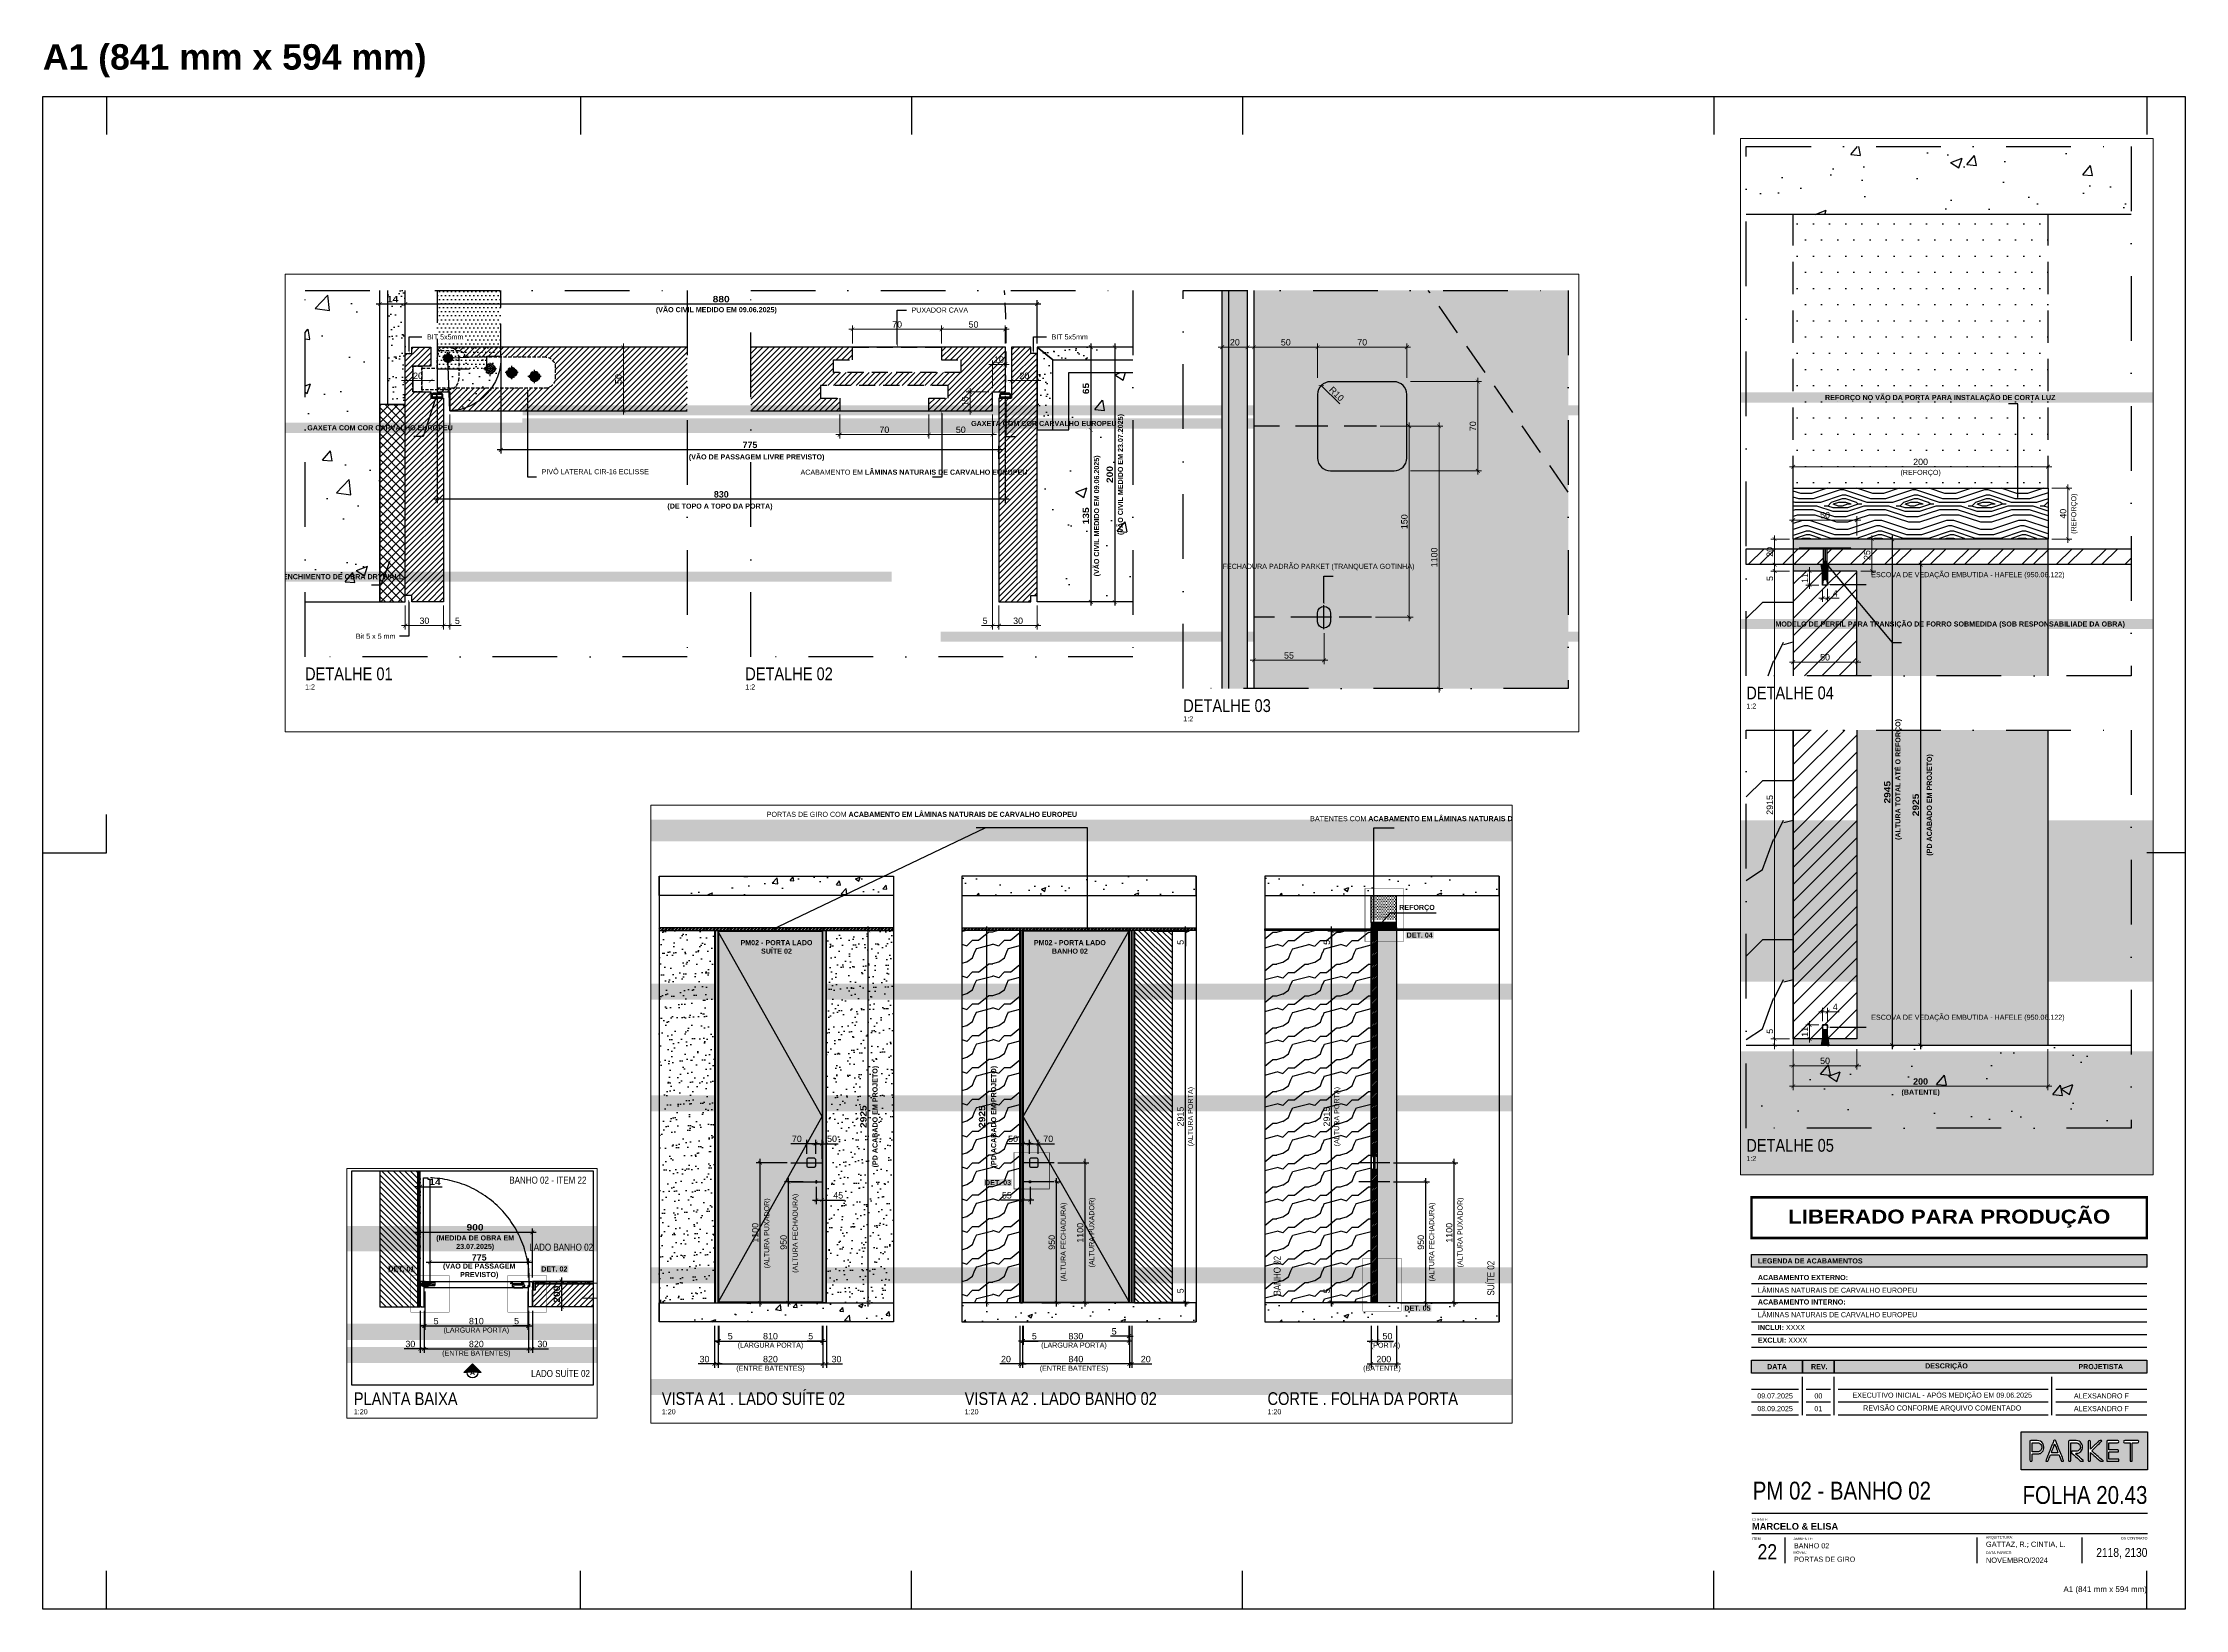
# Paper-space layout '22 - PORTA DE GIRO_F20' of a CAD drawing. Header units: millimetres. Extents: x 0 to 841, y 0 to 615.
# The model-space entities are those that its viewports show. They can reach past a viewport. Long polylines and large blocks are cut down to what shows.
import ezdxf
from ezdxf import colors
from ezdxf.entities.mleader import LeaderData, LeaderLine
from ezdxf.enums import TextEntityAlignment as Align
from ezdxf.math import Vec2, Vec3

# ---------------------------------------------------------------- set-up
doc = ezdxf.new("R2010")
doc.units = ezdxf.units.MM
doc.header["$PDMODE"] = 3
for name, pattern in [('CONTINU', [0]), ('TRAÇO 1-1', [9.525, 6.35, -3.175]), ('TRAÇO E PONTO 1-1', [25.4, 12.7, -6.35, 0, -6.35])]:
    doc.linetypes.add(name, pattern=pattern)
for name, color, linetype in [('_COMENTÁRIOS ARQ', 30, 'Continuous'), ('AC-EQUIPAMENTO', 7, 'Continuous'), ('COTAS', 9, 'Continuous'), ('DB 1475.24 - Amanda Rosales e Bruno Haidar - Terreo - Obra$0$ARQ-PISO-01', 8, 'Continuous'), ('DETALHE', 10, 'Continuous'), ('FERRAGEM', 3, 'Continuous'), ('FERRAGENS', 3, 'Continuous'), ('FORMATO', 9, 'Continuous'), ('GESSO', 1, 'Continuous'), ('HACHURA', 21, 'Continuous'), ('LAYOUT', 4, 'Continuous'), ('MARCENARIA', 4, 'Continuous'), ('MARCENARIA . M', 4, 'Continuous'), ('PAREDE', 94, 'Continuous'), ('PROJEÇÃO', 8, 'Continuous'), ('TEXTO', 105, 'Continuous'), ('TEXTO TRAÇO PONTO', 105, 'TRAÇO E PONTO 1-1')]:
    doc.layers.add(name, color=color, linetype=linetype)
doc.layers.add('_VIEWPORT', color=7, linetype='Continuous', plot=False)
doc.layers.add('ARQ-COTA', color=12, linetype='Continuous', lineweight=9)
doc.styles.add('1-1', font='arial.ttf', dxfattribs={"height": 0.2})
doc.styles.add('Arial Bold', font='')
doc.styles.add('MEDIDA OFICIAL', font='ariblk.ttf')
doc.styles.add('PADRÃO', font='arial.ttf')
doc.styles.add('PADRÃO NEGRITO', font='arialbd.ttf')
doc.styles.get("Standard").update_dxf_attribs({"font": 'arial.ttf'})
doc.styles.add('TITULO', font='swissck.ttf')
doc.styles.get('Arial Bold').set_extended_font_data('Arial Black')
doc.dimstyles.new('1-2', dxfattribs={"dimscale": 2, "dimtxt": 2.5, "dimasz": 1.5, "dimexe": 1.5, "dimexo": 1.5, "dimtad": 1, "dimtxsty": 'PADRÃO', "dimblk": 'ARCHTICK', "dimcen": 2.5, "dimdle": 1.5, "dimclrd": 9, "dimclre": 9, "dimclrt": 6, "dimadec": 0, "dimazin": 0, "dimtfac": 1, "dimtmove": 0, "dimatfit": 3, "dimfxl": 1.25, "dimlwd": -1, "dimlwe": -1, "dimarcsym": 0})
doc.dimstyles.new('1-2 AZUL', dxfattribs={"dimscale": 2, "dimtxt": 2.5, "dimasz": 1.5, "dimexe": 1.5, "dimexo": 1.5, "dimtad": 1, "dimtxsty": 'PADRÃO NEGRITO', "dimblk": 'ARCHTICK', "dimcen": 2.5, "dimdle": 1.5, "dimclrd": 9, "dimclre": 9, "dimclrt": 170, "dimadec": 0, "dimazin": 0, "dimtfac": 1, "dimtmove": 0, "dimatfit": 3, "dimfxl": 1.25, "dimlwd": -1, "dimlwe": -1, "dimarcsym": 0})
doc.dimstyles.new('1-2 CAIXA', dxfattribs={"dimscale": 2, "dimtxt": 2.5, "dimasz": 1.5, "dimexe": 1.5, "dimexo": 1.5, "dimtad": 1, "dimtxsty": 'PADRÃO NEGRITO', "dimblk": 'ARCHTICK', "dimcen": 2.5, "dimdle": 1.5, "dimclrd": 9, "dimclre": 9, "dimclrt": 6, "dimadec": 0, "dimazin": 0, "dimtfac": 1, "dimtmove": 0, "dimatfit": 3, "dimfxl": 1.25, "dimlwd": -1, "dimlwe": -1, "dimarcsym": 0})
doc.dimstyles.new('1-2 VERDE', dxfattribs={"dimscale": 2, "dimtxt": 2.5, "dimasz": 1.5, "dimexe": 1.5, "dimexo": 1.5, "dimtad": 1, "dimtxsty": 'PADRÃO NEGRITO', "dimblk": 'ARCHTICK', "dimcen": 2.5, "dimdle": 1.5, "dimclrd": 9, "dimclre": 9, "dimclrt": 102, "dimadec": 0, "dimazin": 0, "dimtfac": 1, "dimtmove": 0, "dimatfit": 3, "dimfxl": 1.25, "dimlwd": -1, "dimlwe": -1, "dimarcsym": 0})
doc.dimstyles.new('1-20', dxfattribs={"dimscale": 20, "dimtxt": 2.5, "dimasz": 1.5, "dimexe": 1.5, "dimexo": 1.5, "dimtad": 1, "dimtxsty": 'PADRÃO', "dimblk": 'ARCHTICK', "dimcen": 2.5, "dimdle": 1.5, "dimclrd": 9, "dimclre": 9, "dimclrt": 6, "dimadec": 0, "dimazin": 0, "dimtfac": 1, "dimtmove": 0, "dimatfit": 3, "dimfxl": 1.25, "dimlwd": -1, "dimlwe": -1, "dimarcsym": 0})
doc.dimstyles.new('1-20 VERDE', dxfattribs={"dimscale": 20, "dimtxt": 2.5, "dimasz": 1.5, "dimexe": 1.5, "dimexo": 1.5, "dimtad": 1, "dimtxsty": 'PADRÃO NEGRITO', "dimblk": 'ARCHTICK', "dimcen": 2.5, "dimdle": 1.5, "dimclrd": 9, "dimclre": 9, "dimclrt": 102, "dimadec": 0, "dimazin": 0, "dimtfac": 1, "dimtmove": 0, "dimatfit": 3, "dimfxl": 1.25, "dimlwd": -1, "dimlwe": -1, "dimarcsym": 0})
doc.dimstyles.new('Med. Ofic.1-2', dxfattribs={"dimscale": 2, "dimtxt": 2.5, "dimasz": 1.5, "dimexe": 1.5, "dimexo": 1.5, "dimtad": 1, "dimtxsty": 'MEDIDA OFICIAL', "dimblk": 'ARCHTICK', "dimcen": 2.5, "dimdle": 1.5, "dimclrd": 9, "dimclre": 9, "dimclrt": 10, "dimadec": 0, "dimazin": 0, "dimtfac": 1, "dimtmove": 0, "dimatfit": 3, "dimfxl": 1.25, "dimlwd": -1, "dimlwe": -1, "dimarcsym": 0})
doc.dimstyles.new('Med. Ofic.1-20', dxfattribs={"dimscale": 20, "dimtxt": 2.5, "dimasz": 1.5, "dimexe": 1.5, "dimexo": 1.5, "dimtad": 1, "dimtxsty": 'MEDIDA OFICIAL', "dimblk": 'ARCHTICK', "dimcen": 2.5, "dimdle": 1.5, "dimclrd": 9, "dimclre": 9, "dimclrt": 10, "dimadec": 0, "dimazin": 0, "dimtfac": 1, "dimtmove": 0, "dimatfit": 3, "dimfxl": 1.25, "dimlwd": -1, "dimlwe": -1, "dimarcsym": 0})
pattern_1 = [(50, (31705.64, 86893.6), (364.3693, -31.8782), [38.1, -419.1]), (355, (31705.64, 86893.6), (-70.4868, 382.1137), [30.48, -335.2812]), (100.45144, (31736, 86890.95), (293.8825, 350.2355), [32.38, -356.1805]), (46.1842, (31705.64, 86995.2), (542.158, -84.0847), [57.15, -628.65]), (96.6356, (31750.8, 86988.2), (474.808, 494.852), [48.57, -534.271]), (351.1842, (31705.64, 86995.2), (474.808, 494.852), [45.72, -502.9195]), (21, (31756.44, 86969.8), (303.2288, -204.5304), [38.1, -419.1]), (326, (31756.44, 86969.8), (123.604, 368.376), [30.48, -335.28]), (71.45144, (31781.7, 86952.76), (426.8328, 163.8455), [32.38, -356.18]), (37.5, (31705.64, 86893.6), (6.1772, 169.11008), [0, -331.216, 0, -340.36, 0, -336.55]), (7.5, (31705.64, 86893.6), (133.6393, 200.36115), [0, -194.056, 0, -323.596, 0, -128.27]), (327.5, (31592.36, 86893.6), (271.1812, -11.4575), [0, -127, 0, -396.24, 0, -525.78]), (317.5, (31541.56, 86893.6), (296.2584, 50.853), [0, -165.1, 0, -263.144, 0, -373.38])]
pattern_2 = [(37.5, (8926.888, -319.648), (-0.4000078, 12.2353309), [0, -9.652, 0, -10.795, 0, -10.31875]), (7.5, (8926.888, -319.648), (11.238082, 17.9206275), [0, -5.207, 0, -8.6995, 0, -3.33375]), (327.5, (8919.077, -319.648), (19.7748093, 0.0359296), [0, -3.175, 0, -11.43, 0, -14.9225]), (317.5, (8919.077, -319.648), (19.0889113, 5.573233), [0, -1.5875, 0, -7.493, 0, -8.5725])]

# ---------------------------------------------------------------- blocks, each defined once
blk = doc.blocks.new('A1')
at = {"layer": 'Defpoints', "color": 9}
for p, q in [((826, 594), (826, 579)), ((826, 0), (826, 15))]:
    blk.add_line(p, q, dxfattribs=at)
at = {"layer": 'FORMATO'}
for p, q in [((25, 594), (25, 579)), ((211, 594), (211, 579)), ((341, 594), (341, 579)), ((471, 594), (471, 579)), ((656, 594), (656, 579)), ((25, 297), (25, 312)), ((0, 297), (25, 297)), ((841, 297), (826, 297)), ((25, 0), (25, 15)), ((211, 0), (211, 15)), ((341, 0), (341, 15)), ((471, 0), (471, 15)), ((656, 0), (656, 15))]:
    blk.add_line(p, q, dxfattribs=at)
blk.add_lwpolyline([(0, 594), (841, 594), (841, 0), (0, 0)], close=True, dxfattribs=at)
at = {"layer": 'FORMATO', "color": 8, "insert": (826, 7.5), "char_height": 2.2464, "attachment_point": 6, "style": 'PADRÃO'}
blk.add_mtext_dynamic_manual_height_columns('A1 (841 mm x 594 mm)', width=152.4485, gutter_width=12.5, heights=[0], dxfattribs=at)
blk = doc.blocks.new('LOGO PARKET DWG')
at = {"layer": 'TEXTO', "linetype": 'CONTINU', "true_color": 0x3f3f41}
h = blk.add_hatch(color=250, dxfattribs=at)
h.paths.add_polyline_path([(-36089.1, 12563.6), (-36089.1, 12738.7), (-36671.6, 12738.7), (-36671.6, 12563.6)])
edge = h.paths.add_edge_path(flags=16)
edge.add_spline(control_points=[(-36387.2, 12603.5), (-36394, 12602.3), (-36399.2, 12605), (-36404.1, 12609.8)], knot_values=[12, 12, 12, 12, 13, 13, 13, 13], degree=3, periodic=0)
edge.add_spline(control_points=[(-36404.1, 12609.8), (-36415.1, 12620.3), (-36426.5, 12630.3), (-36437.8, 12640.5)], knot_values=[13, 13, 13, 13, 14, 14, 14, 14], degree=3, periodic=0)
edge.add_spline(control_points=[(-36437.8, 12640.5), (-36439.7, 12642.2), (-36440.7, 12646.1), (-36439.5, 12648.2)], knot_values=[14, 14, 14, 14, 15, 15, 15, 15], degree=3, periodic=0)
edge.add_spline(control_points=[(-36439.5, 12648.2), (-36439, 12649.1), (-36437.5, 12649.6), (-36436.4, 12649.7)], knot_values=[15, 15, 15, 15, 16, 16, 16, 16], degree=3, periodic=0)
edge.add_spline(control_points=[(-36436.4, 12649.7), (-36430.3, 12649.8), (-36424.2, 12649.7), (-36418, 12649.7)], knot_values=[16, 16, 16, 16, 17, 17, 17, 17], degree=3, periodic=0)
edge.add_spline(control_points=[(-36418, 12649.7), (-36411.5, 12649.8), (-36406, 12652), (-36402.1, 12657.3)], knot_values=[17, 17, 17, 17, 18, 18, 18, 18], degree=3, periodic=0)
edge.add_spline(control_points=[(-36402.1, 12657.3), (-36395.2, 12666.8), (-36397.5, 12683.4), (-36410.7, 12687.5)], knot_values=[18, 18, 18, 18, 19, 19, 19, 19], degree=3, periodic=0)
edge.add_spline(control_points=[(-36410.7, 12687.5), (-36413.5, 12688.3), (-36416.4, 12688.8), (-36419.3, 12688.9)], knot_values=[19, 19, 19, 19, 20, 20, 20, 20], degree=3, periodic=0)
edge.add_spline(control_points=[(-36419.3, 12688.9), (-36426.4, 12689.1), (-36433.4, 12688.9), (-36440.5, 12689)], knot_values=[20, 20, 20, 20, 21, 21, 21, 21], degree=3, periodic=0)
edge.add_spline(control_points=[(-36440.5, 12689), (-36442.8, 12689.1), (-36443.3, 12688.2), (-36443.3, 12686.1)], knot_values=[21, 21, 21, 21, 22, 22, 22, 22], degree=3, periodic=0)
edge.add_spline(control_points=[(-36443.3, 12686.1), (-36443.2, 12660), (-36443.3, 12633.9), (-36443.3, 12607.8)], knot_values=[22, 22, 22, 22, 23, 23, 23, 23], degree=3, periodic=0)
edge.add_spline(control_points=[(-36443.3, 12607.8), (-36443.3, 12603.5), (-36443.3, 12603.5), (-36447.6, 12603.5)], knot_values=[23, 23, 23, 23, 24, 24, 24, 24], degree=3, periodic=0)
edge.add_spline(control_points=[(-36447.6, 12603.5), (-36452.9, 12603.5), (-36452.9, 12603.5), (-36452.9, 12608.7)], knot_values=[24, 24, 24, 24, 25, 25, 25, 25], degree=3, periodic=0)
edge.add_spline(control_points=[(-36452.9, 12608.7), (-36452.9, 12622.8), (-36452.9, 12636.9), (-36452.9, 12651)], knot_values=[25, 25, 25, 25, 26, 26, 26, 26], degree=3, periodic=0)
edge.add_spline(control_points=[(-36452.9, 12651), (-36452.9, 12665.7), (-36452.9, 12680.4), (-36452.9, 12695.1)], knot_values=[0, 0, 0, 0, 1, 1, 1, 1], degree=3, periodic=0)
edge.add_spline(control_points=[(-36452.9, 12695.1), (-36452.9, 12698.4), (-36452.5, 12698.7), (-36449.2, 12698.7)], knot_values=[1, 1, 1, 1, 2, 2, 2, 2], degree=3, periodic=0)
edge.add_spline(control_points=[(-36449.2, 12698.7), (-36438.8, 12698.7), (-36428.3, 12698.7), (-36417.8, 12698.7)], knot_values=[2, 2, 2, 2, 3, 3, 3, 3], degree=3, periodic=0)
edge.add_spline(control_points=[(-36417.8, 12698.7), (-36408.3, 12698.6), (-36400.3, 12695.3), (-36394.6, 12687.6)], knot_values=[3, 3, 3, 3, 4, 4, 4, 4], degree=3, periodic=0)
edge.add_spline(control_points=[(-36394.6, 12687.6), (-36389.3, 12680.3), (-36387.4, 12672.1), (-36389.3, 12663.1)], knot_values=[4, 4, 4, 4, 5, 5, 5, 5], degree=3, periodic=0)
edge.add_spline(control_points=[(-36389.3, 12663.1), (-36390.9, 12655.8), (-36394.5, 12649.8), (-36400.6, 12645.3)], knot_values=[5, 5, 5, 5, 6, 6, 6, 6], degree=3, periodic=0)
edge.add_spline(control_points=[(-36400.6, 12645.3), (-36405.6, 12641.6), (-36411.4, 12640.3), (-36417.6, 12640)], knot_values=[6, 6, 6, 6, 7, 7, 7, 7], degree=3, periodic=0)
edge.add_spline(control_points=[(-36417.6, 12640), (-36418.8, 12640), (-36420, 12639.4), (-36421.2, 12639.1)], knot_values=[7, 7, 7, 7, 8, 8, 8, 8], degree=3, periodic=0)
edge.add_spline(control_points=[(-36421.2, 12639.1), (-36420.5, 12638.2), (-36419.8, 12637.2), (-36418.9, 12636.4)], knot_values=[8, 8, 8, 8, 9, 9, 9, 9], degree=3, periodic=0)
edge.add_spline(control_points=[(-36418.9, 12636.4), (-36407.9, 12626.5), (-36396.9, 12616.6), (-36386, 12606.7)], knot_values=[9, 9, 9, 9, 10, 10, 10, 10], degree=3, periodic=0)
edge.add_spline(control_points=[(-36386, 12606.7), (-36385.3, 12606.1), (-36385, 12605.1), (-36384.5, 12604.3)], knot_values=[10, 10, 10, 10, 11, 11, 11, 11], degree=3, periodic=0)
edge.add_spline(control_points=[(-36384.5, 12604.3), (-36385.4, 12604), (-36386.3, 12603.6), (-36387.2, 12603.5)], knot_values=[11, 11, 11, 11, 12, 12, 12, 12], degree=3, periodic=0)
edge = h.paths.add_edge_path(flags=16)
edge.add_spline(control_points=[(-36356.3, 12603.5), (-36362, 12603.5), (-36362, 12603.5), (-36362, 12609.1)], knot_values=[3, 3, 3, 3, 4, 4, 4, 4], degree=3, periodic=0)
edge.add_spline(control_points=[(-36362, 12609.1), (-36362, 12637.7), (-36362, 12666.3), (-36362, 12695)], knot_values=[4, 4, 4, 4, 5, 5, 5, 5], degree=3, periodic=0)
edge.add_spline(control_points=[(-36362, 12695), (-36362, 12698.2), (-36361.7, 12698.6), (-36358.4, 12698.6)], knot_values=[5, 5, 5, 5, 6, 6, 6, 6], degree=3, periodic=0)
edge.add_spline(control_points=[(-36358.4, 12698.6), (-36352.4, 12698.7), (-36352.4, 12698.7), (-36352.4, 12692.6)], knot_values=[6, 6, 6, 6, 7, 7, 7, 7], degree=3, periodic=0)
edge.add_spline(control_points=[(-36352.4, 12692.6), (-36352.4, 12682.2), (-36352.5, 12671.7), (-36352.5, 12661.3)], knot_values=[7, 7, 7, 7, 8, 8, 8, 8], degree=3, periodic=0)
edge.add_spline(control_points=[(-36352.5, 12661.3), (-36352.5, 12660.8), (-36352.4, 12660.4), (-36352.3, 12659.3)], knot_values=[8, 8, 8, 8, 9, 9, 9, 9], degree=3, periodic=0)
edge.add_spline(control_points=[(-36352.3, 12659.3), (-36351.3, 12660.1), (-36350.4, 12660.5), (-36349.8, 12661.1)], knot_values=[9, 9, 9, 9, 10, 10, 10, 10], degree=3, periodic=0)
edge.add_spline(control_points=[(-36349.8, 12661.1), (-36337.9, 12672.7), (-36326, 12684.2), (-36314.3, 12695.8)], knot_values=[10, 10, 10, 10, 11, 11, 11, 11], degree=3, periodic=0)
edge.add_spline(control_points=[(-36314.3, 12695.8), (-36312.3, 12697.8), (-36310.3, 12698.9), (-36307.5, 12698.6)], knot_values=[11, 11, 11, 11, 12, 12, 12, 12], degree=3, periodic=0)
edge.add_spline(control_points=[(-36307.5, 12698.6), (-36305.5, 12698.4), (-36303.4, 12698.7), (-36301.4, 12698.5)], knot_values=[12, 12, 12, 12, 13, 13, 13, 13], degree=3, periodic=0)
edge.add_spline(control_points=[(-36301.4, 12698.5), (-36300.8, 12698.5), (-36300, 12698.1), (-36299.8, 12697.7)], knot_values=[13, 13, 13, 13, 14, 14, 14, 14], degree=3, periodic=0)
edge.add_spline(control_points=[(-36299.8, 12697.7), (-36299.6, 12697.3), (-36300.1, 12696.4), (-36300.5, 12696)], knot_values=[14, 14, 14, 14, 15, 15, 15, 15], degree=3, periodic=0)
edge.add_spline(control_points=[(-36300.5, 12696), (-36314.4, 12682.3), (-36328.4, 12668.6), (-36342.4, 12655)], knot_values=[15, 15, 15, 15, 16, 16, 16, 16], degree=3, periodic=0)
edge.add_spline(control_points=[(-36342.4, 12655), (-36342.7, 12654.7), (-36343, 12654.4), (-36343.3, 12654.1)], knot_values=[16, 16, 16, 16, 17, 17, 17, 17], degree=3, periodic=0)
edge.add_spline(control_points=[(-36343.3, 12654.1), (-36346, 12651.4), (-36345.9, 12651.4), (-36343.1, 12648.9)], knot_values=[17, 17, 17, 17, 18, 18, 18, 18], degree=3, periodic=0)
edge.add_spline(control_points=[(-36343.1, 12648.9), (-36329.2, 12636.7), (-36315.3, 12624.4), (-36301.4, 12612.1)], knot_values=[18, 18, 18, 18, 19, 19, 19, 19], degree=3, periodic=0)
edge.add_spline(control_points=[(-36301.4, 12612.1), (-36299.6, 12610.5), (-36297.8, 12608.9), (-36295.9, 12607.4)], knot_values=[19, 19, 19, 19, 20, 20, 20, 20], degree=3, periodic=0)
edge.add_spline(control_points=[(-36295.9, 12607.4), (-36294.8, 12606.6), (-36293.6, 12605.9), (-36292.5, 12605.2)], knot_values=[20, 20, 20, 20, 21, 21, 21, 21], degree=3, periodic=0)
edge.add_spline(control_points=[(-36292.5, 12605.2), (-36292.8, 12604.8), (-36293, 12604.4), (-36293.3, 12604)], knot_values=[21, 21, 21, 21, 22, 22, 22, 22], degree=3, periodic=0)
edge.add_spline(control_points=[(-36295.5, 12603.5), (-36294.8, 12603.5), (-36294, 12603.8), (-36293.3, 12604)], knot_values=[22, 22, 22, 22, 23, 23, 23, 23], degree=3, periodic=0)
edge.add_spline(control_points=[(-36295.5, 12603.5), (-36298.5, 12603.4), (-36301.6, 12603.4), (-36304.6, 12603.5)], knot_values=[23, 23, 23, 23, 24, 24, 24, 24], degree=3, periodic=0)
edge.add_spline(control_points=[(-36304.6, 12603.5), (-36305.6, 12603.6), (-36306.7, 12604.2), (-36307.4, 12604.8)], knot_values=[24, 24, 24, 24, 25, 25, 25, 25], degree=3, periodic=0)
edge.add_spline(control_points=[(-36307.4, 12604.8), (-36317.2, 12613.3), (-36326.9, 12621.8), (-36336.6, 12630.4)], knot_values=[25, 25, 25, 25, 26, 26, 26, 26], degree=3, periodic=0)
edge.add_spline(control_points=[(-36336.6, 12630.4), (-36341, 12634.2), (-36345.4, 12638.1), (-36349.8, 12642)], knot_values=[26, 26, 26, 26, 27, 27, 27, 27], degree=3, periodic=0)
edge.add_spline(control_points=[(-36349.8, 12642), (-36350.4, 12642.5), (-36351.1, 12642.9), (-36352.4, 12643.8)], knot_values=[27, 27, 27, 27, 28, 28, 28, 28], degree=3, periodic=0)
edge.add_spline(control_points=[(-36352.4, 12643.8), (-36352.4, 12642), (-36352.4, 12641), (-36352.4, 12640.1)], knot_values=[0, 0, 0, 0, 1, 1, 1, 1], degree=3, periodic=0)
edge.add_spline(control_points=[(-36352.4, 12640.1), (-36352.4, 12629.1), (-36352.4, 12618.2), (-36352.4, 12607.3)], knot_values=[1, 1, 1, 1, 2, 2, 2, 2], degree=3, periodic=0)
edge.add_spline(control_points=[(-36352.4, 12607.3), (-36352.5, 12603.7), (-36352.7, 12603.5), (-36356.3, 12603.5)], knot_values=[2, 2, 2, 2, 3, 3, 3, 3], degree=3, periodic=0)
edge = h.paths.add_edge_path(flags=16)
edge.add_spline(control_points=[(-36476, 12606.4), (-36475.1, 12604.3), (-36475.5, 12603.5), (-36477.9, 12603.5)], knot_values=[11, 11, 11, 11, 12, 12, 12, 12], degree=3, periodic=0)
edge.add_spline(control_points=[(-36477.9, 12603.5), (-36487.1, 12603.6), (-36484.7, 12602.5), (-36488.2, 12610.8)], knot_values=[12, 12, 12, 12, 13, 13, 13, 13], degree=3, periodic=0)
edge.add_spline(control_points=[(-36488.2, 12610.8), (-36491.1, 12617.5), (-36493.8, 12624.4), (-36496.8, 12631.1)], knot_values=[13, 13, 13, 13, 14, 14, 14, 14], degree=3, periodic=0)
edge.add_spline(control_points=[(-36496.8, 12631.1), (-36497.2, 12632), (-36498.7, 12632.9), (-36499.6, 12632.9)], knot_values=[14, 14, 14, 14, 15, 15, 15, 15], degree=3, periodic=0)
edge.add_spline(control_points=[(-36499.6, 12632.9), (-36511, 12633), (-36522.5, 12633), (-36533.9, 12633)], knot_values=[15, 15, 15, 15, 16, 16, 16, 16], degree=3, periodic=0)
edge.add_spline(control_points=[(-36533.9, 12633), (-36535.8, 12633), (-36536.8, 12632.2), (-36537.5, 12630.3)], knot_values=[16, 16, 16, 16, 17, 17, 17, 17], degree=3, periodic=0)
edge.add_spline(control_points=[(-36537.5, 12630.3), (-36540.5, 12622.6), (-36543.7, 12614.9), (-36546.7, 12607.2)], knot_values=[17, 17, 17, 17, 18, 18, 18, 18], degree=3, periodic=0)
edge.add_spline(control_points=[(-36546.7, 12607.2), (-36547.9, 12604.2), (-36549.7, 12602.6), (-36552.5, 12603.5)], knot_values=[18, 18, 18, 18, 19, 19, 19, 19], degree=3, periodic=0)
edge.add_spline(control_points=[(-36552.5, 12603.5), (-36558.7, 12603.4), (-36558.9, 12603.4), (-36556.6, 12609.3)], knot_values=[0, 0, 0, 0, 1, 1, 1, 1], degree=3, periodic=0)
edge.add_spline(control_points=[(-36556.6, 12609.3), (-36554.5, 12614.7), (-36552.4, 12620), (-36550.2, 12625.4)], knot_values=[1, 1, 1, 1, 2, 2, 2, 2], degree=3, periodic=0)
edge.add_spline(control_points=[(-36550.2, 12625.4), (-36547.5, 12632.2), (-36544.7, 12639), (-36542, 12645.9)], knot_values=[2, 2, 2, 2, 3, 3, 3, 3], degree=3, periodic=0)
edge.add_spline(control_points=[(-36542, 12645.9), (-36539.4, 12652.4), (-36536.9, 12658.9), (-36534.3, 12665.4)], knot_values=[3, 3, 3, 3, 4, 4, 4, 4], degree=3, periodic=0)
edge.add_spline(control_points=[(-36534.3, 12665.4), (-36532.2, 12670.8), (-36530, 12676.2), (-36527.9, 12681.5)], knot_values=[4, 4, 4, 4, 5, 5, 5, 5], degree=3, periodic=0)
edge.add_spline(control_points=[(-36527.9, 12681.5), (-36525.8, 12686.7), (-36523.7, 12691.9), (-36521.8, 12697.2)], knot_values=[5, 5, 5, 5, 6, 6, 6, 6], degree=3, periodic=0)
edge.add_spline(control_points=[(-36521.8, 12697.2), (-36521, 12699.3), (-36519.8, 12700.2), (-36517.7, 12700)], knot_values=[6, 6, 6, 6, 7, 7, 7, 7], degree=3, periodic=0)
edge.add_spline(control_points=[(-36517.7, 12700), (-36515.6, 12699.9), (-36513.4, 12700.8), (-36512.2, 12697.6)], knot_values=[7, 7, 7, 7, 8, 8, 8, 8], degree=3, periodic=0)
edge.add_spline(control_points=[(-36512.2, 12697.6), (-36507.9, 12686.3), (-36503.2, 12675.2), (-36498.8, 12664.1)], knot_values=[8, 8, 8, 8, 9, 9, 9, 9], degree=3, periodic=0)
edge.add_spline(control_points=[(-36498.8, 12664.1), (-36494.9, 12654.3), (-36491.2, 12644.6), (-36487.4, 12634.9)], knot_values=[9, 9, 9, 9, 10, 10, 10, 10], degree=3, periodic=0)
edge.add_spline(control_points=[(-36487.4, 12634.9), (-36483.6, 12625.4), (-36479.8, 12615.9), (-36476, 12606.4)], knot_values=[10, 10, 10, 10, 11, 11, 11, 11], degree=3, periodic=0)
edge = h.paths.add_edge_path(flags=0)
edge.add_spline(control_points=[(-36502.2, 12645.2), (-36501.5, 12643.6), (-36502, 12642.7), (-36503.8, 12642.7)], knot_values=[4, 4, 4, 4, 5, 5, 5, 5], degree=3, periodic=0)
edge.add_spline(control_points=[(-36503.8, 12642.7), (-36512.6, 12642.7), (-36521.4, 12642.7), (-36530.2, 12642.7)], knot_values=[3, 3, 3, 3, 4, 4, 4, 4], degree=3, periodic=0)
edge.add_spline(control_points=[(-36530.2, 12642.7), (-36531.8, 12642.7), (-36532.3, 12643.6), (-36531.7, 12645)], knot_values=[2, 2, 2, 2, 3, 3, 3, 3], degree=3, periodic=0)
edge.add_spline(control_points=[(-36531.7, 12645), (-36527, 12657.2), (-36522.3, 12669.3), (-36517.5, 12681.4)], knot_values=[1, 1, 1, 1, 2, 2, 2, 2], degree=3, periodic=0)
edge.add_spline(control_points=[(-36517.5, 12681.4), (-36517.5, 12681.5), (-36517.4, 12681.5), (-36516.7, 12682.1)], knot_values=[0, 0, 0, 0, 1, 1, 1, 1], degree=3, periodic=0)
edge.add_spline(control_points=[(-36516.7, 12682.1), (-36515.4, 12678.9), (-36514.2, 12675.9), (-36513, 12673)], knot_values=[7, 7, 7, 7, 8, 8, 8, 8], degree=3, periodic=0)
edge.add_spline(control_points=[(-36513, 12673), (-36510.2, 12665.9), (-36507.5, 12658.8), (-36504.7, 12651.7)], knot_values=[6, 6, 6, 6, 7, 7, 7, 7], degree=3, periodic=0)
edge.add_spline(control_points=[(-36504.7, 12651.7), (-36503.9, 12649.5), (-36503, 12647.3), (-36502.2, 12645.2)], knot_values=[5, 5, 5, 5, 6, 6, 6, 6], degree=3, periodic=0)
edge = h.paths.add_edge_path(flags=16)
edge.add_spline(control_points=[(-36273.3, 12603.5), (-36276.8, 12603.5), (-36277.1, 12603.7), (-36277.1, 12607.2)], knot_values=[21, 21, 21, 21, 22, 22, 22, 22], degree=3, periodic=0)
edge.add_spline(control_points=[(-36277.1, 12607.2), (-36277.1, 12621.9), (-36277.1, 12636.6), (-36277.1, 12651.2)], knot_values=[22, 22, 22, 22, 23, 23, 23, 23], degree=3, periodic=0)
edge.add_spline(control_points=[(-36277.1, 12651.2), (-36277.1, 12665.9), (-36277.1, 12680.5), (-36277.1, 12695.1)], knot_values=[0, 0, 0, 0, 1, 1, 1, 1], degree=3, periodic=0)
edge.add_spline(control_points=[(-36277.1, 12695.1), (-36277.1, 12698.3), (-36276.7, 12698.6), (-36273.4, 12698.6)], knot_values=[1, 1, 1, 1, 2, 2, 2, 2], degree=3, periodic=0)
edge.add_spline(control_points=[(-36273.4, 12698.6), (-36257.3, 12698.6), (-36241.2, 12698.6), (-36225.1, 12698.6)], knot_values=[2, 2, 2, 2, 3, 3, 3, 3], degree=3, periodic=0)
edge.add_spline(control_points=[(-36225.1, 12698.6), (-36221.6, 12698.6), (-36221.3, 12698.4), (-36221.3, 12694.9)], knot_values=[3, 3, 3, 3, 4, 4, 4, 4], degree=3, periodic=0)
edge.add_spline(control_points=[(-36221.3, 12694.9), (-36221.3, 12688.2), (-36221, 12689), (-36227.3, 12689)], knot_values=[4, 4, 4, 4, 5, 5, 5, 5], degree=3, periodic=0)
edge.add_spline(control_points=[(-36227.3, 12689), (-36239.8, 12689), (-36252.3, 12688.9), (-36264.9, 12689)], knot_values=[5, 5, 5, 5, 6, 6, 6, 6], degree=3, periodic=0)
edge.add_spline(control_points=[(-36264.9, 12689), (-36267, 12689), (-36267.6, 12688.4), (-36267.6, 12686.3)], knot_values=[6, 6, 6, 6, 7, 7, 7, 7], degree=3, periodic=0)
edge.add_spline(control_points=[(-36267.6, 12686.3), (-36267.5, 12677.3), (-36267.6, 12668.3), (-36267.6, 12659.4)], knot_values=[7, 7, 7, 7, 8, 8, 8, 8], degree=3, periodic=0)
edge.add_spline(control_points=[(-36267.6, 12659.4), (-36267.6, 12656), (-36267.4, 12655.9), (-36264, 12655.9)], knot_values=[8, 8, 8, 8, 9, 9, 9, 9], degree=3, periodic=0)
edge.add_spline(control_points=[(-36264, 12655.9), (-36251.4, 12655.9), (-36238.8, 12655.9), (-36226.3, 12655.9)], knot_values=[9, 9, 9, 9, 10, 10, 10, 10], degree=3, periodic=0)
edge.add_spline(control_points=[(-36226.3, 12655.9), (-36222.5, 12655.9), (-36222.1, 12655.5), (-36222.1, 12651.7)], knot_values=[10, 10, 10, 10, 11, 11, 11, 11], degree=3, periodic=0)
edge.add_spline(control_points=[(-36222.1, 12651.7), (-36222.1, 12651.2), (-36222.1, 12650.7), (-36222.1, 12650.2)], knot_values=[11, 11, 11, 11, 12, 12, 12, 12], degree=3, periodic=0)
edge.add_spline(control_points=[(-36222.1, 12650.2), (-36222.1, 12646.7), (-36222.6, 12646.3), (-36226, 12646.3)], knot_values=[12, 12, 12, 12, 13, 13, 13, 13], degree=3, periodic=0)
edge.add_spline(control_points=[(-36226, 12646.3), (-36238.9, 12646.3), (-36251.7, 12646.2), (-36264.5, 12646.3)], knot_values=[13, 13, 13, 13, 14, 14, 14, 14], degree=3, periodic=0)
edge.add_spline(control_points=[(-36264.5, 12646.3), (-36267.1, 12646.4), (-36267.6, 12645.5), (-36267.6, 12643.2)], knot_values=[14, 14, 14, 14, 15, 15, 15, 15], degree=3, periodic=0)
edge.add_spline(control_points=[(-36267.6, 12643.2), (-36267.5, 12634.2), (-36267.5, 12625.2), (-36267.5, 12616.2)], knot_values=[15, 15, 15, 15, 16, 16, 16, 16], degree=3, periodic=0)
edge.add_spline(control_points=[(-36267.5, 12616.2), (-36267.5, 12613), (-36267.5, 12613), (-36264.2, 12613)], knot_values=[16, 16, 16, 16, 17, 17, 17, 17], degree=3, periodic=0)
edge.add_spline(control_points=[(-36264.2, 12613), (-36251, 12613.1), (-36237.7, 12613.1), (-36224.4, 12613.1)], knot_values=[17, 17, 17, 17, 18, 18, 18, 18], degree=3, periodic=0)
edge.add_spline(control_points=[(-36224.4, 12613.1), (-36221.4, 12613.1), (-36221, 12612.6), (-36221, 12609.5)], knot_values=[18, 18, 18, 18, 19, 19, 19, 19], degree=3, periodic=0)
edge.add_spline(control_points=[(-36221, 12609.5), (-36220.9, 12603.5), (-36220.9, 12603.5), (-36227, 12603.5)], knot_values=[19, 19, 19, 19, 20, 20, 20, 20], degree=3, periodic=0)
edge.add_spline(control_points=[(-36227, 12603.5), (-36242.4, 12603.5), (-36257.9, 12603.5), (-36273.3, 12603.5)], knot_values=[20, 20, 20, 20, 21, 21, 21, 21], degree=3, periodic=0)
edge = h.paths.add_edge_path(flags=16)
edge.add_spline(control_points=[(-36567.2, 12665.3), (-36567.8, 12655.5), (-36572, 12647.6), (-36580, 12641.9)], knot_values=[5, 5, 5, 5, 6, 6, 6, 6], degree=3, periodic=0)
edge.add_spline(control_points=[(-36580, 12641.9), (-36584, 12639), (-36588.5, 12637.2), (-36593.5, 12637.2)], knot_values=[6, 6, 6, 6, 7, 7, 7, 7], degree=3, periodic=0)
edge.add_spline(control_points=[(-36593.5, 12637.2), (-36601.4, 12637), (-36609.3, 12637), (-36617.2, 12637)], knot_values=[7, 7, 7, 7, 8, 8, 8, 8], degree=3, periodic=0)
edge.add_spline(control_points=[(-36617.2, 12637), (-36621.4, 12637), (-36621.5, 12636.9), (-36621.5, 12632.6)], knot_values=[8, 8, 8, 8, 9, 9, 9, 9], degree=3, periodic=0)
edge.add_spline(control_points=[(-36621.5, 12632.6), (-36621.5, 12624.2), (-36621.4, 12615.8), (-36621.5, 12607.4)], knot_values=[9, 9, 9, 9, 10, 10, 10, 10], degree=3, periodic=0)
edge.add_spline(control_points=[(-36621.5, 12607.4), (-36621.5, 12603.9), (-36621.9, 12603.5), (-36625.4, 12603.5)], knot_values=[10, 10, 10, 10, 11, 11, 11, 11], degree=3, periodic=0)
edge.add_spline(control_points=[(-36625.4, 12603.5), (-36631.6, 12603.4), (-36631.6, 12603.4), (-36631.6, 12609.7)], knot_values=[11, 11, 11, 11, 12, 12, 12, 12], degree=3, periodic=0)
edge.add_spline(control_points=[(-36631.6, 12609.7), (-36631.6, 12623.5), (-36631.6, 12637.4), (-36631.6, 12651.2)], knot_values=[12, 12, 12, 12, 13, 13, 13, 13], degree=3, periodic=0)
edge.add_spline(control_points=[(-36631.6, 12651.2), (-36631.6, 12665.7), (-36631.6, 12680.2), (-36631.6, 12694.8)], knot_values=[0, 0, 0, 0, 1, 1, 1, 1], degree=3, periodic=0)
edge.add_spline(control_points=[(-36631.6, 12694.8), (-36631.6, 12698.3), (-36631.2, 12698.7), (-36627.7, 12698.7)], knot_values=[1, 1, 1, 1, 2, 2, 2, 2], degree=3, periodic=0)
edge.add_spline(control_points=[(-36627.7, 12698.7), (-36617.5, 12698.7), (-36607.4, 12698.6), (-36597.2, 12698.7)], knot_values=[2, 2, 2, 2, 3, 3, 3, 3], degree=3, periodic=0)
edge.add_spline(control_points=[(-36597.2, 12698.7), (-36586.5, 12698.8), (-36578, 12694.6), (-36572.1, 12685.7)], knot_values=[3, 3, 3, 3, 4, 4, 4, 4], degree=3, periodic=0)
edge.add_spline(control_points=[(-36572.1, 12685.7), (-36568, 12679.5), (-36566.8, 12672.6), (-36567.2, 12665.3)], knot_values=[4, 4, 4, 4, 5, 5, 5, 5], degree=3, periodic=0)
edge = h.paths.add_edge_path(flags=0)
edge.add_spline(control_points=[(-36578.2, 12676.3), (-36575.7, 12668.8), (-36576.2, 12661.7), (-36580.3, 12655.1)], knot_values=[4, 4, 4, 4, 5, 5, 5, 5], degree=3, periodic=0)
edge.add_spline(control_points=[(-36580.3, 12655.1), (-36583.4, 12650.1), (-36588.2, 12647.1), (-36594, 12646.8)], knot_values=[3, 3, 3, 3, 4, 4, 4, 4], degree=3, periodic=0)
edge.add_spline(control_points=[(-36594, 12646.8), (-36602.3, 12646.3), (-36610.7, 12646.6), (-36619.1, 12646.5)], knot_values=[2, 2, 2, 2, 3, 3, 3, 3], degree=3, periodic=0)
edge.add_spline(control_points=[(-36619.1, 12646.5), (-36621, 12646.5), (-36621.5, 12647.5), (-36621.5, 12649.3)], knot_values=[1, 1, 1, 1, 2, 2, 2, 2], degree=3, periodic=0)
edge.add_spline(control_points=[(-36621.5, 12649.3), (-36621.4, 12655.5), (-36621.5, 12661.7), (-36621.5, 12667.9)], knot_values=[0, 0, 0, 0, 1, 1, 1, 1], degree=3, periodic=0)
edge.add_spline(control_points=[(-36621.5, 12667.9), (-36621.5, 12673.9), (-36621.4, 12680), (-36621.5, 12686)], knot_values=[8, 8, 8, 8, 9, 9, 9, 9], degree=3, periodic=0)
edge.add_spline(control_points=[(-36621.5, 12686), (-36621.5, 12688.1), (-36620.9, 12689), (-36618.7, 12689)], knot_values=[7, 7, 7, 7, 8, 8, 8, 8], degree=3, periodic=0)
edge.add_spline(control_points=[(-36618.7, 12689), (-36611, 12688.9), (-36603.4, 12689), (-36595.8, 12689)], knot_values=[6, 6, 6, 6, 7, 7, 7, 7], degree=3, periodic=0)
edge.add_spline(control_points=[(-36595.8, 12689), (-36588.2, 12689), (-36580.7, 12683.6), (-36578.2, 12676.3)], knot_values=[5, 5, 5, 5, 6, 6, 6, 6], degree=3, periodic=0)
edge = h.paths.add_edge_path(flags=16)
edge.add_spline(control_points=[(-36195.6, 12689), (-36198.8, 12689), (-36199.1, 12689.3), (-36199.2, 12692.4)], knot_values=[6, 6, 6, 6, 7, 7, 7, 7], degree=3, periodic=0)
edge.add_spline(control_points=[(-36199.2, 12692.4), (-36199.2, 12699.4), (-36199.3, 12698.7), (-36192.9, 12698.7)], knot_values=[7, 7, 7, 7, 8, 8, 8, 8], degree=3, periodic=0)
edge.add_spline(control_points=[(-36192.9, 12698.7), (-36172.7, 12698.7), (-36152.5, 12698.7), (-36132.2, 12698.7)], knot_values=[8, 8, 8, 8, 9, 9, 9, 9], degree=3, periodic=0)
edge.add_spline(control_points=[(-36132.2, 12698.7), (-36130, 12698.7), (-36129.1, 12697.9), (-36129.1, 12695.7)], knot_values=[9, 9, 9, 9, 10, 10, 10, 10], degree=3, periodic=0)
edge.add_spline(control_points=[(-36129.1, 12695.7), (-36129.2, 12687.8), (-36128.5, 12689), (-36135.6, 12689)], knot_values=[10, 10, 10, 10, 11, 11, 11, 11], degree=3, periodic=0)
edge.add_spline(control_points=[(-36135.6, 12689), (-36142.6, 12688.9), (-36149.5, 12688.9), (-36156.5, 12689)], knot_values=[11, 11, 11, 11, 12, 12, 12, 12], degree=3, periodic=0)
edge.add_spline(control_points=[(-36156.5, 12689), (-36158.7, 12689.1), (-36159.4, 12688.4), (-36159.4, 12686.2)], knot_values=[12, 12, 12, 12, 13, 13, 13, 13], degree=3, periodic=0)
edge.add_spline(control_points=[(-36159.4, 12686.2), (-36159.3, 12672.8), (-36159.4, 12659.5), (-36159.4, 12646.2)], knot_values=[13, 13, 13, 13, 14, 14, 14, 14], degree=3, periodic=0)
edge.add_spline(control_points=[(-36159.4, 12646.2), (-36159.4, 12633), (-36159.4, 12619.8), (-36159.4, 12606.6)], knot_values=[0, 0, 0, 0, 1, 1, 1, 1], degree=3, periodic=0)
edge.add_spline(control_points=[(-36159.4, 12606.6), (-36159.4, 12603.5), (-36159.6, 12603.3), (-36162.6, 12603.3)], knot_values=[1, 1, 1, 1, 2, 2, 2, 2], degree=3, periodic=0)
edge.add_spline(control_points=[(-36162.6, 12603.3), (-36169.7, 12603.2), (-36168.9, 12602.8), (-36168.9, 12609.4)], knot_values=[2, 2, 2, 2, 3, 3, 3, 3], degree=3, periodic=0)
edge.add_spline(control_points=[(-36168.9, 12609.4), (-36168.9, 12635.1), (-36168.9, 12660.8), (-36168.8, 12686.4)], knot_values=[3, 3, 3, 3, 4, 4, 4, 4], degree=3, periodic=0)
edge.add_spline(control_points=[(-36168.8, 12686.4), (-36168.8, 12688.6), (-36169.6, 12689), (-36171.5, 12689)], knot_values=[4, 4, 4, 4, 5, 5, 5, 5], degree=3, periodic=0)
edge.add_spline(control_points=[(-36171.5, 12689), (-36179.5, 12689), (-36187.6, 12689), (-36195.6, 12689)], knot_values=[5, 5, 5, 5, 6, 6, 6, 6], degree=3, periodic=0)
at = {"layer": 'MARCENARIA . M', "color": 250, "true_color": 0x3f3f41}
blk.add_lwpolyline([(-36671.6, 12738.7), (-36089.1, 12738.7), (-36089.1, 12563.6), (-36671.6, 12563.6)], close=True, dxfattribs=at)
at = {"layer": 'TEXTO', "color": 250, "linetype": 'CONTINU', "true_color": 0x3f3f41}
for points, knots in [([(-36631.6, 12651.2), (-36631.6, 12665.7), (-36631.6, 12680.2), (-36631.6, 12694.8), (-36631.6, 12698.3), (-36631.2, 12698.7), (-36627.7, 12698.7), (-36617.5, 12698.7), (-36607.4, 12698.6), (-36597.2, 12698.7), (-36586.5, 12698.8), (-36578, 12694.6), (-36572.1, 12685.7), (-36568, 12679.5), (-36566.8, 12672.6), (-36567.2, 12665.3), (-36567.8, 12655.5), (-36572, 12647.6), (-36580, 12641.9), (-36584, 12639), (-36588.5, 12637.2), (-36593.5, 12637.2), (-36601.4, 12637), (-36609.3, 12637), (-36617.2, 12637), (-36621.4, 12637), (-36621.5, 12636.9), (-36621.5, 12632.6), (-36621.5, 12624.2), (-36621.4, 12615.8), (-36621.5, 12607.4), (-36621.5, 12603.9), (-36621.9, 12603.5), (-36625.4, 12603.5), (-36631.6, 12603.4), (-36631.6, 12603.4), (-36631.6, 12609.7), (-36631.6, 12623.5), (-36631.6, 12637.4), (-36631.6, 12651.2)], [0, 0, 0, 0, 1, 1, 1, 2, 2, 2, 3, 3, 3, 4, 4, 4, 5, 5, 5, 6, 6, 6, 7, 7, 7, 8, 8, 8, 9, 9, 9, 10, 10, 10, 11, 11, 11, 12, 12, 12, 13, 13, 13, 13]), ([(-36621.5, 12667.9), (-36621.5, 12661.7), (-36621.4, 12655.5), (-36621.5, 12649.3), (-36621.5, 12647.5), (-36621, 12646.5), (-36619.1, 12646.5), (-36610.7, 12646.6), (-36602.3, 12646.3), (-36594, 12646.8), (-36588.2, 12647.1), (-36583.4, 12650.1), (-36580.3, 12655.1), (-36576.2, 12661.7), (-36575.7, 12668.8), (-36578.2, 12676.3), (-36580.7, 12683.6), (-36588.2, 12689), (-36595.8, 12689), (-36603.4, 12689), (-36611, 12688.9), (-36618.7, 12689), (-36620.9, 12689), (-36621.5, 12688.1), (-36621.5, 12686), (-36621.4, 12680), (-36621.5, 12673.9), (-36621.5, 12667.9)], [0, 0, 0, 0, 1, 1, 1, 2, 2, 2, 3, 3, 3, 4, 4, 4, 5, 5, 5, 6, 6, 6, 7, 7, 7, 8, 8, 8, 9, 9, 9, 9]), ([(-36552.5, 12603.5), (-36558.7, 12603.4), (-36558.9, 12603.4), (-36556.6, 12609.3), (-36554.5, 12614.7), (-36552.4, 12620), (-36550.2, 12625.4), (-36547.5, 12632.2), (-36544.7, 12639), (-36542, 12645.9), (-36539.4, 12652.4), (-36536.9, 12658.9), (-36534.3, 12665.4), (-36532.2, 12670.8), (-36530, 12676.2), (-36527.9, 12681.5), (-36525.8, 12686.7), (-36523.7, 12691.9), (-36521.8, 12697.2), (-36521, 12699.3), (-36519.8, 12700.2), (-36517.7, 12700), (-36515.6, 12699.9), (-36513.4, 12700.8), (-36512.2, 12697.6), (-36507.9, 12686.3), (-36503.2, 12675.2), (-36498.8, 12664.1), (-36494.9, 12654.3), (-36491.2, 12644.6), (-36487.4, 12634.9), (-36483.6, 12625.4), (-36479.8, 12615.9), (-36476, 12606.4), (-36475.1, 12604.3), (-36475.5, 12603.5), (-36477.9, 12603.5), (-36487.1, 12603.6), (-36484.7, 12602.5), (-36488.2, 12610.8), (-36491.1, 12617.5), (-36493.8, 12624.4), (-36496.8, 12631.1), (-36497.2, 12632), (-36498.7, 12632.9), (-36499.6, 12632.9), (-36511, 12633), (-36522.5, 12633), (-36533.9, 12633), (-36535.8, 12633), (-36536.8, 12632.2), (-36537.5, 12630.3), (-36540.5, 12622.6), (-36543.7, 12614.9), (-36546.7, 12607.2), (-36547.9, 12604.2), (-36549.7, 12602.6), (-36552.5, 12603.5)], [0, 0, 0, 0, 1, 1, 1, 2, 2, 2, 3, 3, 3, 4, 4, 4, 5, 5, 5, 6, 6, 6, 7, 7, 7, 8, 8, 8, 9, 9, 9, 10, 10, 10, 11, 11, 11, 12, 12, 12, 13, 13, 13, 14, 14, 14, 15, 15, 15, 16, 16, 16, 17, 17, 17, 18, 18, 18, 19, 19, 19, 19]), ([(-36516.7, 12682.1), (-36517.4, 12681.5), (-36517.5, 12681.5), (-36517.5, 12681.4), (-36522.3, 12669.3), (-36527, 12657.2), (-36531.7, 12645), (-36532.3, 12643.6), (-36531.8, 12642.7), (-36530.2, 12642.7), (-36521.4, 12642.7), (-36512.6, 12642.7), (-36503.8, 12642.7), (-36502, 12642.7), (-36501.5, 12643.6), (-36502.2, 12645.2), (-36503, 12647.3), (-36503.9, 12649.5), (-36504.7, 12651.7), (-36507.5, 12658.8), (-36510.2, 12665.9), (-36513, 12673), (-36514.2, 12675.9), (-36515.4, 12678.9), (-36516.7, 12682.1)], [0, 0, 0, 0, 1, 1, 1, 2, 2, 2, 3, 3, 3, 4, 4, 4, 5, 5, 5, 6, 6, 6, 7, 7, 7, 8, 8, 8, 8]), ([(-36452.9, 12651), (-36452.9, 12665.7), (-36452.9, 12680.4), (-36452.9, 12695.1), (-36452.9, 12698.4), (-36452.5, 12698.7), (-36449.2, 12698.7), (-36438.8, 12698.7), (-36428.3, 12698.7), (-36417.8, 12698.7), (-36408.3, 12698.6), (-36400.3, 12695.3), (-36394.6, 12687.6), (-36389.3, 12680.3), (-36387.4, 12672.1), (-36389.3, 12663.1), (-36390.9, 12655.8), (-36394.5, 12649.8), (-36400.6, 12645.3), (-36405.6, 12641.6), (-36411.4, 12640.3), (-36417.6, 12640), (-36418.8, 12640), (-36420, 12639.4), (-36421.2, 12639.1), (-36420.5, 12638.2), (-36419.8, 12637.2), (-36418.9, 12636.4), (-36407.9, 12626.5), (-36396.9, 12616.6), (-36386, 12606.7), (-36385.3, 12606.1), (-36385, 12605.1), (-36384.5, 12604.3), (-36385.4, 12604), (-36386.3, 12603.6), (-36387.2, 12603.5), (-36394, 12602.3), (-36399.2, 12605), (-36404.1, 12609.8), (-36415.1, 12620.3), (-36426.5, 12630.3), (-36437.8, 12640.5), (-36439.7, 12642.2), (-36440.7, 12646.1), (-36439.5, 12648.2), (-36439, 12649.1), (-36437.5, 12649.6), (-36436.4, 12649.7), (-36430.3, 12649.8), (-36424.2, 12649.7), (-36418, 12649.7), (-36411.5, 12649.8), (-36406, 12652), (-36402.1, 12657.3), (-36395.2, 12666.8), (-36397.5, 12683.4), (-36410.7, 12687.5), (-36413.5, 12688.3), (-36416.4, 12688.8), (-36419.3, 12688.9), (-36426.4, 12689.1), (-36433.4, 12688.9), (-36440.5, 12689), (-36442.8, 12689.1), (-36443.3, 12688.2), (-36443.3, 12686.1), (-36443.2, 12660), (-36443.3, 12633.9), (-36443.3, 12607.8), (-36443.3, 12603.5), (-36443.3, 12603.5), (-36447.6, 12603.5), (-36452.9, 12603.5), (-36452.9, 12603.5), (-36452.9, 12608.7), (-36452.9, 12622.8), (-36452.9, 12636.9), (-36452.9, 12651)], [0, 0, 0, 0, 1, 1, 1, 2, 2, 2, 3, 3, 3, 4, 4, 4, 5, 5, 5, 6, 6, 6, 7, 7, 7, 8, 8, 8, 9, 9, 9, 10, 10, 10, 11, 11, 11, 12, 12, 12, 13, 13, 13, 14, 14, 14, 15, 15, 15, 16, 16, 16, 17, 17, 17, 18, 18, 18, 19, 19, 19, 20, 20, 20, 21, 21, 21, 22, 22, 22, 23, 23, 23, 24, 24, 24, 25, 25, 25, 26, 26, 26, 26]), ([(-36352.4, 12643.8), (-36352.4, 12642), (-36352.4, 12641), (-36352.4, 12640.1), (-36352.4, 12629.1), (-36352.4, 12618.2), (-36352.4, 12607.3), (-36352.5, 12603.7), (-36352.7, 12603.5), (-36356.3, 12603.5), (-36362, 12603.5), (-36362, 12603.5), (-36362, 12609.1), (-36362, 12637.7), (-36362, 12666.3), (-36362, 12695), (-36362, 12698.2), (-36361.7, 12698.6), (-36358.4, 12698.6), (-36352.4, 12698.7), (-36352.4, 12698.7), (-36352.4, 12692.6), (-36352.4, 12682.2), (-36352.5, 12671.7), (-36352.5, 12661.3), (-36352.5, 12660.8), (-36352.4, 12660.4), (-36352.3, 12659.3), (-36351.3, 12660.1), (-36350.4, 12660.5), (-36349.8, 12661.1), (-36337.9, 12672.7), (-36326, 12684.2), (-36314.3, 12695.8), (-36312.3, 12697.8), (-36310.3, 12698.9), (-36307.5, 12698.6), (-36305.5, 12698.4), (-36303.4, 12698.7), (-36301.4, 12698.5), (-36300.8, 12698.5), (-36300, 12698.1), (-36299.8, 12697.7), (-36299.6, 12697.3), (-36300.1, 12696.4), (-36300.5, 12696), (-36314.4, 12682.3), (-36328.4, 12668.6), (-36342.4, 12655), (-36342.7, 12654.7), (-36343, 12654.4), (-36343.3, 12654.1), (-36346, 12651.4), (-36345.9, 12651.4), (-36343.1, 12648.9), (-36329.2, 12636.7), (-36315.3, 12624.4), (-36301.4, 12612.1), (-36299.6, 12610.5), (-36297.8, 12608.9), (-36295.9, 12607.4), (-36294.8, 12606.6), (-36293.6, 12605.9), (-36292.5, 12605.2), (-36292.8, 12604.8), (-36293, 12604.4), (-36293.3, 12604), (-36294, 12603.8), (-36294.8, 12603.5), (-36295.5, 12603.5), (-36298.5, 12603.4), (-36301.6, 12603.4), (-36304.6, 12603.5), (-36305.6, 12603.6), (-36306.7, 12604.2), (-36307.4, 12604.8), (-36317.2, 12613.3), (-36326.9, 12621.8), (-36336.6, 12630.4), (-36341, 12634.2), (-36345.4, 12638.1), (-36349.8, 12642), (-36350.4, 12642.5), (-36351.1, 12642.9), (-36352.4, 12643.8)], [0, 0, 0, 0, 1, 1, 1, 2, 2, 2, 3, 3, 3, 4, 4, 4, 5, 5, 5, 6, 6, 6, 7, 7, 7, 8, 8, 8, 9, 9, 9, 10, 10, 10, 11, 11, 11, 12, 12, 12, 13, 13, 13, 14, 14, 14, 15, 15, 15, 16, 16, 16, 17, 17, 17, 18, 18, 18, 19, 19, 19, 20, 20, 20, 21, 21, 21, 22, 22, 22, 23, 23, 23, 24, 24, 24, 25, 25, 25, 26, 26, 26, 27, 27, 27, 28, 28, 28, 28]), ([(-36277.1, 12651.2), (-36277.1, 12665.9), (-36277.1, 12680.5), (-36277.1, 12695.1), (-36277.1, 12698.3), (-36276.7, 12698.6), (-36273.4, 12698.6), (-36257.3, 12698.6), (-36241.2, 12698.6), (-36225.1, 12698.6), (-36221.6, 12698.6), (-36221.3, 12698.4), (-36221.3, 12694.9), (-36221.3, 12688.2), (-36221, 12689), (-36227.3, 12689), (-36239.8, 12689), (-36252.3, 12688.9), (-36264.9, 12689), (-36267, 12689), (-36267.6, 12688.4), (-36267.6, 12686.3), (-36267.5, 12677.3), (-36267.6, 12668.3), (-36267.6, 12659.4), (-36267.6, 12656), (-36267.4, 12655.9), (-36264, 12655.9), (-36251.4, 12655.9), (-36238.8, 12655.9), (-36226.3, 12655.9), (-36222.5, 12655.9), (-36222.1, 12655.5), (-36222.1, 12651.7), (-36222.1, 12651.2), (-36222.1, 12650.7), (-36222.1, 12650.2), (-36222.1, 12646.7), (-36222.6, 12646.3), (-36226, 12646.3), (-36238.9, 12646.3), (-36251.7, 12646.2), (-36264.5, 12646.3), (-36267.1, 12646.4), (-36267.6, 12645.5), (-36267.6, 12643.2), (-36267.5, 12634.2), (-36267.5, 12625.2), (-36267.5, 12616.2), (-36267.5, 12613), (-36267.5, 12613), (-36264.2, 12613), (-36251, 12613.1), (-36237.7, 12613.1), (-36224.4, 12613.1), (-36221.4, 12613.1), (-36221, 12612.6), (-36221, 12609.5), (-36220.9, 12603.5), (-36220.9, 12603.5), (-36227, 12603.5), (-36242.4, 12603.5), (-36257.9, 12603.5), (-36273.3, 12603.5), (-36276.8, 12603.5), (-36277.1, 12603.7), (-36277.1, 12607.2), (-36277.1, 12621.9), (-36277.1, 12636.6), (-36277.1, 12651.2)], [0, 0, 0, 0, 1, 1, 1, 2, 2, 2, 3, 3, 3, 4, 4, 4, 5, 5, 5, 6, 6, 6, 7, 7, 7, 8, 8, 8, 9, 9, 9, 10, 10, 10, 11, 11, 11, 12, 12, 12, 13, 13, 13, 14, 14, 14, 15, 15, 15, 16, 16, 16, 17, 17, 17, 18, 18, 18, 19, 19, 19, 20, 20, 20, 21, 21, 21, 22, 22, 22, 23, 23, 23, 23]), ([(-36159.4, 12646.2), (-36159.4, 12633), (-36159.4, 12619.8), (-36159.4, 12606.6), (-36159.4, 12603.5), (-36159.6, 12603.3), (-36162.6, 12603.3), (-36169.7, 12603.2), (-36168.9, 12602.8), (-36168.9, 12609.4), (-36168.9, 12635.1), (-36168.9, 12660.8), (-36168.8, 12686.4), (-36168.8, 12688.6), (-36169.6, 12689), (-36171.5, 12689), (-36179.5, 12689), (-36187.6, 12689), (-36195.6, 12689), (-36198.8, 12689), (-36199.1, 12689.3), (-36199.2, 12692.4), (-36199.2, 12699.4), (-36199.3, 12698.7), (-36192.9, 12698.7), (-36172.7, 12698.7), (-36152.5, 12698.7), (-36132.2, 12698.7), (-36130, 12698.7), (-36129.1, 12697.9), (-36129.1, 12695.7), (-36129.2, 12687.8), (-36128.5, 12689), (-36135.6, 12689), (-36142.6, 12688.9), (-36149.5, 12688.9), (-36156.5, 12689), (-36158.7, 12689.1), (-36159.4, 12688.4), (-36159.4, 12686.2), (-36159.3, 12672.8), (-36159.4, 12659.5), (-36159.4, 12646.2)], [0, 0, 0, 0, 1, 1, 1, 2, 2, 2, 3, 3, 3, 4, 4, 4, 5, 5, 5, 6, 6, 6, 7, 7, 7, 8, 8, 8, 9, 9, 9, 10, 10, 10, 11, 11, 11, 12, 12, 12, 13, 13, 13, 14, 14, 14, 14])]:
    blk.add_open_spline(points, degree=3, knots=knots, dxfattribs=at)
blk = doc.blocks.new('_ArchTick')
at = {"color": 0, "linetype": 'ByBlock', "const_width": 0.15}
blk.add_lwpolyline([(-0.5, -0.5), (0.5, 0.5)], dxfattribs=at)
blk = doc.blocks.new('*D669')
at = {"layer": 'ARQ-COTA', "color": 9, "transparency": 16777216}
for p, q in [((78260.9, 103733.5), (78260.9, 103779.5)), ((78248.2, 103776.5), (78263.9, 103776.5)), ((78248.2, 103736.5), (78263.9, 103736.5))]:
    blk.add_line(p, q, dxfattribs=at)
at = {"layer": 'Defpoints', "color": 0, "transparency": 16777216}
for p in [(78245.2, 103776.5), (78260.9, 103776.5), (78245.2, 103736.5)]:
    blk.add_point(p, dxfattribs=at)
at = {"layer": 'ARQ-COTA', "color": 9, "transparency": 16777216, "xscale": 3, "yscale": 3, "zscale": 3}
for p, rotation in [((78260.9, 103776.5), 90), ((78260.9, 103736.5), 270)]:
    blk.add_blockref('_ArchTick', p, dxfattribs=dict(at, rotation=rotation))
at = {"layer": 'ARQ-COTA', "color": 6, "transparency": 16777216, "insert": (78257.1, 103756.5), "char_height": 5, "attachment_point": 5, "rotation": 90, "style": 'PADRÃO'}
blk.add_mtext('40', dxfattribs=at)
blk = doc.blocks.new('*D670')
at = {"layer": 'ARQ-COTA', "color": 9, "transparency": 16777216}
for p, q in [((78045.2, 103779.5), (78045.2, 103796.4)), ((78245.2, 103779.5), (78245.2, 103796.4)), ((78248.2, 103793.4), (78042.2, 103793.4))]:
    blk.add_line(p, q, dxfattribs=at)
at = {"layer": 'Defpoints', "color": 0, "transparency": 16777216}
for p in [(78045.2, 103793.4), (78045.2, 103776.5), (78245.2, 103776.5)]:
    blk.add_point(p, dxfattribs=at)
at = {"layer": 'ARQ-COTA', "color": 9, "transparency": 16777216, "xscale": 3, "yscale": 3, "zscale": 3, "rotation": 180}
blk.add_blockref('_ArchTick', (78045.2, 103793.4), dxfattribs=at)
at = {"layer": 'ARQ-COTA', "color": 9, "transparency": 16777216, "xscale": 3, "yscale": 3, "zscale": 3}
blk.add_blockref('_ArchTick', (78245.2, 103793.4), dxfattribs=at)
at = {"layer": 'ARQ-COTA', "color": 6, "transparency": 16777216, "insert": (78145.2, 103797.2), "char_height": 5, "attachment_point": 5, "style": 'PADRÃO'}
blk.add_mtext('200', dxfattribs=at)
blk = doc.blocks.new('*D671')
at = {"layer": 'ARQ-COTA', "color": 9, "transparency": 16777216}
blk.add_line((78098.2, 103639.9), (78042.2, 103639.9), dxfattribs=at)
at = {"layer": 'Defpoints', "color": 0, "transparency": 16777216}
for p in [(78045.2, 103639.9), (78045.2, 103639.9), (78095.2, 103639.9)]:
    blk.add_point(p, dxfattribs=at)
at = {"layer": 'ARQ-COTA', "color": 9, "transparency": 16777216, "xscale": 3, "yscale": 3, "zscale": 3, "rotation": 180}
blk.add_blockref('_ArchTick', (78045.2, 103639.9), dxfattribs=at)
at = {"layer": 'ARQ-COTA', "color": 9, "transparency": 16777216, "xscale": 3, "yscale": 3, "zscale": 3}
blk.add_blockref('_ArchTick', (78095.2, 103639.9), dxfattribs=at)
at = {"layer": 'ARQ-COTA', "color": 6, "transparency": 16777216, "insert": (78070.2, 103643.7), "char_height": 5, "attachment_point": 5, "style": 'PADRÃO'}
blk.add_mtext('50', dxfattribs=at)
blk = doc.blocks.new('*D672')
at = {"layer": 'ARQ-COTA', "color": 9, "transparency": 16777216}
for p, q in [((78042.2, 103716.5), (78027.6, 103716.5)), ((78030.6, 103719.5), (78030.6, 103711.5)), ((78042.2, 103711.5), (78027.6, 103711.5)), ((78030.6, 103711.5), (78030.6, 103702.7))]:
    blk.add_line(p, q, dxfattribs=at)
at = {"layer": 'Defpoints', "color": 0, "transparency": 16777216}
for p in [(78045.2, 103716.5), (78030.6, 103711.5), (78045.2, 103711.5)]:
    blk.add_point(p, dxfattribs=at)
at = {"layer": 'ARQ-COTA', "color": 9, "transparency": 16777216, "xscale": 3, "yscale": 3, "zscale": 3}
for p, rotation in [((78030.6, 103716.5), 90), ((78030.6, 103711.5), 270)]:
    blk.add_blockref('_ArchTick', p, dxfattribs=dict(at, rotation=rotation))
at = {"layer": 'ARQ-COTA', "color": 6, "transparency": 16777216, "insert": (78026.9, 103705.6), "char_height": 5, "attachment_point": 5, "rotation": 90, "style": 'PADRÃO'}
blk.add_mtext('5', dxfattribs=at)
blk = doc.blocks.new('*D673')
at = {"layer": 'ARQ-COTA', "color": 9, "transparency": 16777216}
for p, q in [((78042.2, 103736.5), (78027.6, 103736.5)), ((78030.6, 103713.5), (78030.6, 103739.5)), ((78042.2, 103716.5), (78027.6, 103716.5))]:
    blk.add_line(p, q, dxfattribs=at)
at = {"layer": 'Defpoints', "color": 0, "transparency": 16777216}
for p in [(78030.6, 103736.5), (78045.2, 103736.5), (78045.2, 103716.5)]:
    blk.add_point(p, dxfattribs=at)
at = {"layer": 'ARQ-COTA', "color": 9, "transparency": 16777216, "xscale": 3, "yscale": 3, "zscale": 3}
for p, rotation in [((78030.6, 103736.5), 90), ((78030.6, 103716.5), 270)]:
    blk.add_blockref('_ArchTick', p, dxfattribs=dict(at, rotation=rotation))
at = {"layer": 'ARQ-COTA', "color": 6, "transparency": 16777216, "insert": (78026.8, 103726.5), "char_height": 5, "attachment_point": 5, "rotation": 90, "style": 'PADRÃO'}
blk.add_mtext('20', dxfattribs=at)
blk = doc.blocks.new('*D674')
at = {"layer": 'ARQ-COTA', "color": 9, "transparency": 16777216}
for p, q in [((78107, 103708.5), (78107, 103739.5)), ((78108.3, 103736.5), (78110, 103736.5)), ((78098.2, 103711.5), (78110, 103711.5))]:
    blk.add_line(p, q, dxfattribs=at)
at = {"layer": 'Defpoints', "color": 0, "transparency": 16777216}
for p in [(78105.3, 103736.5), (78107, 103736.5), (78095.2, 103711.5)]:
    blk.add_point(p, dxfattribs=at)
at = {"layer": 'ARQ-COTA', "color": 9, "transparency": 16777216, "xscale": 3, "yscale": 3, "zscale": 3}
for p, rotation in [((78107, 103736.5), 90), ((78107, 103711.5), 270)]:
    blk.add_blockref('_ArchTick', p, dxfattribs=dict(at, rotation=rotation))
at = {"layer": 'ARQ-COTA', "color": 6, "transparency": 16777216, "insert": (78103.2, 103724), "char_height": 5, "attachment_point": 5, "rotation": 90, "style": 'PADRÃO'}
blk.add_mtext('25', dxfattribs=at)
blk = doc.blocks.new('*D675')
at = {"layer": 'ARQ-COTA', "color": 9, "transparency": 16777216}
for p, q in [((78098.2, 103751.5), (78042.2, 103751.5)), ((78045.2, 103748.9), (78045.2, 103754.5)), ((78095.2, 103739.5), (78095.2, 103754.5))]:
    blk.add_line(p, q, dxfattribs=at)
at = {"layer": 'Defpoints', "color": 0, "transparency": 16777216}
for p in [(78045.2, 103751.5), (78045.2, 103745.9), (78095.2, 103736.5)]:
    blk.add_point(p, dxfattribs=at)
at = {"layer": 'ARQ-COTA', "color": 9, "transparency": 16777216, "xscale": 3, "yscale": 3, "zscale": 3, "rotation": 180}
blk.add_blockref('_ArchTick', (78045.2, 103751.5), dxfattribs=at)
at = {"layer": 'ARQ-COTA', "color": 9, "transparency": 16777216, "xscale": 3, "yscale": 3, "zscale": 3}
blk.add_blockref('_ArchTick', (78095.2, 103751.5), dxfattribs=at)
at = {"layer": 'ARQ-COTA', "color": 6, "transparency": 16777216, "insert": (78070.2, 103755.3), "char_height": 5, "attachment_point": 5, "style": 'PADRÃO'}
blk.add_mtext('50', dxfattribs=at)
blk = doc.blocks.new('*D1174')
at = {"layer": 'Defpoints', "color": 0, "transparency": 16777216}
for p in [(73175, 107345.7), (73417.4, 107345.7), (73319.8, 106245.7)]:
    blk.add_point(p, dxfattribs=at)
at = {"layer": 'PAREDE', "color": 9, "transparency": 16777216}
for p, q in [((73175, 106215.7), (73175, 107375.7)), ((73387.4, 107345.7), (73145, 107345.7)), ((73289.8, 106245.7), (73145, 106245.7))]:
    blk.add_line(p, q, dxfattribs=at)
at = {"layer": 'PAREDE', "color": 9, "transparency": 16777216, "xscale": 30, "yscale": 30, "zscale": 30}
for p, rotation in [((73175, 107345.7), 90), ((73175, 106245.7), 270)]:
    blk.add_blockref('_ArchTick', p, dxfattribs=dict(at, rotation=rotation))
at = {"layer": 'PAREDE', "color": 6, "transparency": 16777216, "insert": (73137, 106795.7), "char_height": 50, "attachment_point": 5, "rotation": 90, "style": 'PADRÃO'}
blk.add_mtext('1100', dxfattribs=at)
blk = doc.blocks.new('*D1175')
at = {"layer": 'COTAS', "color": 9, "linetype": 'Continuous', "ltscale": 0.4, "transparency": 16777216}
blk.add_line((74024.9, 106215.7), (74024.9, 109200.7), dxfattribs=at)
at = {"layer": 'COTAS', "color": 9, "ltscale": 0.4, "transparency": 16777216}
for p, q in [((73874.9, 109170.7), (74054.9, 109170.7)), ((73874.9, 106245.7), (74054.9, 106245.7))]:
    blk.add_line(p, q, dxfattribs=at)
at = {"layer": 'Defpoints', "color": 0, "ltscale": 0.4, "transparency": 16777216}
for p in [(73844.9, 109170.7), (74024.9, 109170.7), (73844.9, 106245.7)]:
    blk.add_point(p, dxfattribs=at)
at = {"layer": 'COTAS', "color": 9, "ltscale": 0.4, "transparency": 16777216, "xscale": 30, "yscale": 30, "zscale": 30}
for p, rotation in [((74024.9, 109170.7), 90), ((74024.9, 106245.7), 270)]:
    blk.add_blockref('_ArchTick', p, dxfattribs=dict(at, rotation=rotation))
at = {"layer": 'COTAS', "color": 10, "ltscale": 0.4, "transparency": 16777216, "insert": (73986.6, 107708.2), "char_height": 50, "attachment_point": 5, "rotation": 90, "style": 'MEDIDA OFICIAL'}
blk.add_mtext('2925', dxfattribs=at)
blk = doc.blocks.new('*D1176')
at = {"layer": 'Defpoints', "color": 0, "transparency": 16777216}
for p in [(72851.8, 106095.7), (73661.8, 106095.7), (73661.8, 105945.7)]:
    blk.add_point(p, dxfattribs=at)
at = {"layer": 'PAREDE', "color": 9, "transparency": 16777216}
for p, q in [((72851.8, 106065.7), (72851.8, 105915.7)), ((73661.8, 106065.7), (73661.8, 105915.7)), ((72821.8, 105945.7), (73691.8, 105945.7))]:
    blk.add_line(p, q, dxfattribs=at)
at = {"layer": 'PAREDE', "color": 9, "transparency": 16777216, "xscale": 30, "yscale": 30, "zscale": 30, "rotation": 180}
blk.add_blockref('_ArchTick', (72851.8, 105945.7), dxfattribs=at)
at = {"layer": 'PAREDE', "color": 9, "transparency": 16777216, "xscale": 30, "yscale": 30, "zscale": 30}
blk.add_blockref('_ArchTick', (73661.8, 105945.7), dxfattribs=at)
at = {"layer": 'PAREDE', "color": 6, "transparency": 16777216, "insert": (73256.8, 105983.8), "char_height": 50, "attachment_point": 5, "style": 'PADRÃO'}
blk.add_mtext('810', dxfattribs=at)
blk = doc.blocks.new('*D1177')
at = {"layer": 'Defpoints', "color": 0, "transparency": 16777216}
for p in [(73661.8, 106095.7), (73666.8, 106095.7), (73661.8, 105945.7)]:
    blk.add_point(p, dxfattribs=at)
at = {"layer": 'PAREDE', "color": 9, "transparency": 16777216}
for p, q in [((73661.8, 106065.7), (73661.8, 105915.7)), ((73666.8, 106065.7), (73666.8, 105915.7)), ((73661.8, 105945.7), (73543.6, 105945.7)), ((73666.8, 105945.7), (73661.8, 105945.7)), ((73666.8, 105945.7), (73696.8, 105945.7))]:
    blk.add_line(p, q, dxfattribs=at)
at = {"layer": 'PAREDE', "color": 9, "transparency": 16777216, "xscale": 30, "yscale": 30, "zscale": 30}
blk.add_blockref('_ArchTick', (73661.8, 105945.7), dxfattribs=at)
at = {"layer": 'PAREDE', "color": 9, "transparency": 16777216, "xscale": 30, "yscale": 30, "zscale": 30, "rotation": 180}
blk.add_blockref('_ArchTick', (73666.8, 105945.7), dxfattribs=at)
at = {"layer": 'PAREDE', "color": 6, "transparency": 16777216, "insert": (73572.7, 105983.7), "char_height": 50, "attachment_point": 5, "style": 'PADRÃO'}
blk.add_mtext('5', dxfattribs=at)
blk = doc.blocks.new('*D1178')
at = {"layer": 'Defpoints', "color": 0, "transparency": 16777216}
for p in [(72846.8, 106095.7), (72851.8, 106095.7), (72851.8, 105945.7)]:
    blk.add_point(p, dxfattribs=at)
at = {"layer": 'PAREDE', "color": 9, "transparency": 16777216}
for p, q in [((72846.8, 106065.7), (72846.8, 105915.7)), ((72851.8, 106065.7), (72851.8, 105915.7)), ((72846.8, 105945.7), (72816.8, 105945.7)), ((72846.8, 105945.7), (72851.8, 105945.7)), ((72851.8, 105945.7), (72969.9, 105945.7))]:
    blk.add_line(p, q, dxfattribs=at)
at = {"layer": 'PAREDE', "color": 9, "transparency": 16777216, "xscale": 30, "yscale": 30, "zscale": 30}
blk.add_blockref('_ArchTick', (72846.8, 105945.7), dxfattribs=at)
at = {"layer": 'PAREDE', "color": 9, "transparency": 16777216, "xscale": 30, "yscale": 30, "zscale": 30, "rotation": 180}
blk.add_blockref('_ArchTick', (72851.8, 105945.7), dxfattribs=at)
at = {"layer": 'PAREDE', "color": 6, "transparency": 16777216, "insert": (72940.9, 105983.7), "char_height": 50, "attachment_point": 5, "style": 'PADRÃO'}
blk.add_mtext('5', dxfattribs=at)
blk = doc.blocks.new('*D1179')
at = {"layer": 'Defpoints', "color": 0, "transparency": 16777216}
for p in [(72846.8, 105945.7), (73666.8, 105945.7), (73666.8, 105765.7)]:
    blk.add_point(p, dxfattribs=at)
at = {"layer": 'PAREDE', "color": 9, "transparency": 16777216}
for p, q in [((72846.8, 105915.7), (72846.8, 105735.7)), ((73666.8, 105915.7), (73666.8, 105735.7)), ((72816.8, 105765.7), (73696.8, 105765.7))]:
    blk.add_line(p, q, dxfattribs=at)
at = {"layer": 'PAREDE', "color": 9, "transparency": 16777216, "xscale": 30, "yscale": 30, "zscale": 30, "rotation": 180}
blk.add_blockref('_ArchTick', (72846.8, 105765.7), dxfattribs=at)
at = {"layer": 'PAREDE', "color": 9, "transparency": 16777216, "xscale": 30, "yscale": 30, "zscale": 30}
blk.add_blockref('_ArchTick', (73666.8, 105765.7), dxfattribs=at)
at = {"layer": 'PAREDE', "color": 6, "transparency": 16777216, "insert": (73256.8, 105803.8), "char_height": 50, "attachment_point": 5, "style": 'PADRÃO'}
blk.add_mtext('820', dxfattribs=at)
blk = doc.blocks.new('*D1208')
at = {"layer": 'Defpoints', "color": 0, "transparency": 16777216}
for p in [(73541.8, 107495.7), (73541.8, 107385.7), (73611.8, 107385.7)]:
    blk.add_point(p, dxfattribs=at)
at = {"layer": 'PAREDE', "color": 9, "transparency": 16777216}
for p, q in [((73541.8, 107415.7), (73541.8, 107525.7)), ((73611.8, 107415.7), (73611.8, 107525.7)), ((73541.8, 107495.7), (73415.7, 107495.7)), ((73641.8, 107495.7), (73541.8, 107495.7))]:
    blk.add_line(p, q, dxfattribs=at)
at = {"layer": 'PAREDE', "color": 9, "transparency": 16777216, "xscale": 30, "yscale": 30, "zscale": 30, "rotation": 180}
blk.add_blockref('_ArchTick', (73541.8, 107495.7), dxfattribs=at)
at = {"layer": 'PAREDE', "color": 9, "transparency": 16777216, "xscale": 30, "yscale": 30, "zscale": 30}
blk.add_blockref('_ArchTick', (73611.8, 107495.7), dxfattribs=at)
at = {"layer": 'PAREDE', "color": 6, "transparency": 16777216, "insert": (73463.8, 107533.8), "char_height": 50, "attachment_point": 5, "style": 'PADRÃO'}
blk.add_mtext('70', dxfattribs=at)
blk = doc.blocks.new('*D1209')
at = {"layer": 'Defpoints', "color": 0, "transparency": 16777216}
for p in [(73661.8, 107495.7), (73611.8, 107385.7), (73661.8, 107345.7)]:
    blk.add_point(p, dxfattribs=at)
at = {"layer": 'PAREDE', "color": 9, "transparency": 16777216}
for p, q in [((73611.8, 107415.7), (73611.8, 107525.7)), ((73661.8, 107375.7), (73661.8, 107525.7)), ((73581.8, 107495.7), (73661.8, 107495.7)), ((73661.8, 107495.7), (73788.2, 107495.7))]:
    blk.add_line(p, q, dxfattribs=at)
at = {"layer": 'PAREDE', "color": 9, "transparency": 16777216, "xscale": 30, "yscale": 30, "zscale": 30, "rotation": 180}
blk.add_blockref('_ArchTick', (73611.8, 107495.7), dxfattribs=at)
at = {"layer": 'PAREDE', "color": 9, "transparency": 16777216, "xscale": 30, "yscale": 30, "zscale": 30}
blk.add_blockref('_ArchTick', (73661.8, 107495.7), dxfattribs=at)
at = {"layer": 'PAREDE', "color": 6, "transparency": 16777216, "insert": (73740, 107533.8), "char_height": 50, "attachment_point": 5, "style": 'PADRÃO'}
blk.add_mtext('50', dxfattribs=at)
blk = doc.blocks.new('*D1210')
at = {"layer": 'Defpoints', "color": 0, "transparency": 16777216}
for p in [(73661.8, 107195.7), (73616.8, 107186.3), (73661.8, 107051.9)]:
    blk.add_point(p, dxfattribs=at)
at = {"layer": 'PAREDE', "color": 9, "transparency": 16777216}
for p, q in [((73661.8, 107165.7), (73661.8, 107021.9)), ((73616.8, 107156.3), (73616.8, 107021.9)), ((73586.8, 107051.9), (73661.8, 107051.9)), ((73661.8, 107051.9), (73838.3, 107051.9))]:
    blk.add_line(p, q, dxfattribs=at)
at = {"layer": 'PAREDE', "color": 9, "transparency": 16777216, "xscale": 30, "yscale": 30, "zscale": 30, "rotation": 180}
blk.add_blockref('_ArchTick', (73616.8, 107051.9), dxfattribs=at)
at = {"layer": 'PAREDE', "color": 9, "transparency": 16777216, "xscale": 30, "yscale": 30, "zscale": 30}
blk.add_blockref('_ArchTick', (73661.8, 107051.9), dxfattribs=at)
at = {"layer": 'PAREDE', "color": 6, "transparency": 16777216, "insert": (73788.8, 107089.8), "char_height": 50, "attachment_point": 5, "style": 'PADRÃO'}
blk.add_mtext('45', dxfattribs=at)
blk = doc.blocks.new('*D1211')
at = {"layer": 'Defpoints', "color": 0, "transparency": 16777216}
for p in [(73666.8, 106095.7), (73696.8, 106095.7), (73696.8, 105765.7)]:
    blk.add_point(p, dxfattribs=at)
at = {"layer": 'PAREDE', "color": 9, "transparency": 16777216}
for p, q in [((73666.8, 106065.7), (73666.8, 105735.7)), ((73696.8, 106065.7), (73696.8, 105735.7)), ((73636.8, 105765.7), (73696.8, 105765.7)), ((73696.8, 105765.7), (73823.2, 105765.7))]:
    blk.add_line(p, q, dxfattribs=at)
at = {"layer": 'PAREDE', "color": 9, "transparency": 16777216, "xscale": 30, "yscale": 30, "zscale": 30, "rotation": 180}
blk.add_blockref('_ArchTick', (73666.8, 105765.7), dxfattribs=at)
at = {"layer": 'PAREDE', "color": 9, "transparency": 16777216, "xscale": 30, "yscale": 30, "zscale": 30}
blk.add_blockref('_ArchTick', (73696.8, 105765.7), dxfattribs=at)
at = {"layer": 'PAREDE', "color": 6, "transparency": 16777216, "insert": (73775, 105803.8), "char_height": 50, "attachment_point": 5, "style": 'PADRÃO'}
blk.add_mtext('30', dxfattribs=at)
blk = doc.blocks.new('*D1212')
at = {"layer": 'Defpoints', "color": 0, "transparency": 16777216}
for p in [(72816.8, 106095.7), (72846.8, 106095.7), (72816.8, 105765.7)]:
    blk.add_point(p, dxfattribs=at)
at = {"layer": 'PAREDE', "color": 9, "transparency": 16777216}
for p, q in [((72816.8, 106065.7), (72816.8, 105735.7)), ((72846.8, 106065.7), (72846.8, 105735.7)), ((72816.8, 105765.7), (72690.4, 105765.7)), ((72876.8, 105765.7), (72816.8, 105765.7))]:
    blk.add_line(p, q, dxfattribs=at)
at = {"layer": 'PAREDE', "color": 9, "transparency": 16777216, "xscale": 30, "yscale": 30, "zscale": 30, "rotation": 180}
blk.add_blockref('_ArchTick', (72816.8, 105765.7), dxfattribs=at)
at = {"layer": 'PAREDE', "color": 9, "transparency": 16777216, "xscale": 30, "yscale": 30, "zscale": 30}
blk.add_blockref('_ArchTick', (72846.8, 105765.7), dxfattribs=at)
at = {"layer": 'PAREDE', "color": 6, "transparency": 16777216, "insert": (72738.6, 105803.8), "char_height": 50, "attachment_point": 5, "style": 'PADRÃO'}
blk.add_mtext('30', dxfattribs=at)
blk = doc.blocks.new('*D1213')
at = {"layer": 'COTAS', "color": 9, "linetype": 'Continuous', "ltscale": 0.4, "transparency": 16777216}
blk.add_line((74956.5, 106215.7), (74956.5, 109200.7), dxfattribs=at)
at = {"layer": 'COTAS', "color": 9, "ltscale": 0.4, "transparency": 16777216}
for p, q in [((75026.5, 109170.7), (74926.5, 109170.7)), ((75026.5, 106245.7), (74926.5, 106245.7))]:
    blk.add_line(p, q, dxfattribs=at)
at = {"layer": 'Defpoints', "color": 0, "ltscale": 0.4, "transparency": 16777216}
for p in [(74956.5, 109170.7), (75056.5, 109170.7), (75056.5, 106245.7)]:
    blk.add_point(p, dxfattribs=at)
at = {"layer": 'COTAS', "color": 9, "ltscale": 0.4, "transparency": 16777216, "xscale": 30, "yscale": 30, "zscale": 30}
for p, rotation in [((74956.5, 109170.7), 90), ((74956.5, 106245.7), 270)]:
    blk.add_blockref('_ArchTick', p, dxfattribs=dict(at, rotation=rotation))
at = {"layer": 'COTAS', "color": 10, "ltscale": 0.4, "transparency": 16777216, "insert": (74918.1, 107708.2), "char_height": 50, "attachment_point": 5, "rotation": 90, "style": 'MEDIDA OFICIAL'}
blk.add_mtext('2925', dxfattribs=at)
blk = doc.blocks.new('*D1214')
at = {"layer": 'Defpoints', "color": 0, "transparency": 16777216}
for p in [(75239.6, 106095.7), (76069.6, 106095.7), (75239.6, 105945.7)]:
    blk.add_point(p, dxfattribs=at)
at = {"layer": 'PAREDE', "color": 9, "transparency": 16777216}
for p, q in [((75239.6, 106065.7), (75239.6, 105915.7)), ((76069.6, 106065.7), (76069.6, 105915.7)), ((76099.6, 105945.7), (75209.6, 105945.7))]:
    blk.add_line(p, q, dxfattribs=at)
at = {"layer": 'PAREDE', "color": 9, "transparency": 16777216, "xscale": 30, "yscale": 30, "zscale": 30, "rotation": 180}
blk.add_blockref('_ArchTick', (75239.6, 105945.7), dxfattribs=at)
at = {"layer": 'PAREDE', "color": 9, "transparency": 16777216, "xscale": 30, "yscale": 30, "zscale": 30}
blk.add_blockref('_ArchTick', (76069.6, 105945.7), dxfattribs=at)
at = {"layer": 'PAREDE', "color": 6, "transparency": 16777216, "insert": (75654.6, 105983.8), "char_height": 50, "attachment_point": 5, "style": 'PADRÃO'}
blk.add_mtext('830', dxfattribs=at)
blk = doc.blocks.new('*D1215')
at = {"layer": 'Defpoints', "color": 0, "transparency": 16777216}
for p in [(75234.6, 106095.7), (75239.6, 106095.7), (75239.6, 105945.7)]:
    blk.add_point(p, dxfattribs=at)
at = {"layer": 'PAREDE', "color": 9, "transparency": 16777216}
for p, q in [((75234.6, 106065.7), (75234.6, 105915.7)), ((75239.6, 106065.7), (75239.6, 105915.7)), ((75234.6, 105945.7), (75204.6, 105945.7)), ((75234.6, 105945.7), (75239.6, 105945.7)), ((75239.6, 105945.7), (75357.8, 105945.7))]:
    blk.add_line(p, q, dxfattribs=at)
at = {"layer": 'PAREDE', "color": 9, "transparency": 16777216, "xscale": 30, "yscale": 30, "zscale": 30}
blk.add_blockref('_ArchTick', (75234.6, 105945.7), dxfattribs=at)
at = {"layer": 'PAREDE', "color": 9, "transparency": 16777216, "xscale": 30, "yscale": 30, "zscale": 30, "rotation": 180}
blk.add_blockref('_ArchTick', (75239.6, 105945.7), dxfattribs=at)
at = {"layer": 'PAREDE', "color": 6, "transparency": 16777216, "insert": (75328.7, 105983.7), "char_height": 50, "attachment_point": 5, "style": 'PADRÃO'}
blk.add_mtext('5', dxfattribs=at)
blk = doc.blocks.new('*D1216')
at = {"layer": 'Defpoints', "color": 0, "transparency": 16777216}
for p in [(76069.6, 106095.7), (76074.6, 106095.7), (76069.6, 105983.7)]:
    blk.add_point(p, dxfattribs=at)
at = {"layer": 'PAREDE', "color": 9, "transparency": 16777216}
for p, q in [((76069.6, 106065.7), (76069.6, 105953.7)), ((76074.6, 106065.7), (76074.6, 105953.7)), ((76069.6, 105983.7), (75926.5, 105983.7)), ((76074.6, 105983.7), (76069.6, 105983.7)), ((76074.6, 105983.7), (76104.6, 105983.7))]:
    blk.add_line(p, q, dxfattribs=at)
at = {"layer": 'PAREDE', "color": 9, "transparency": 16777216, "xscale": 30, "yscale": 30, "zscale": 30}
blk.add_blockref('_ArchTick', (76069.6, 105983.7), dxfattribs=at)
at = {"layer": 'PAREDE', "color": 9, "transparency": 16777216, "xscale": 30, "yscale": 30, "zscale": 30, "rotation": 180}
blk.add_blockref('_ArchTick', (76074.6, 105983.7), dxfattribs=at)
at = {"layer": 'PAREDE', "color": 6, "transparency": 16777216, "insert": (75955.5, 106021.6), "char_height": 50, "attachment_point": 5, "style": 'PADRÃO'}
blk.add_mtext('5', dxfattribs=at)
blk = doc.blocks.new('*D1217')
at = {"layer": 'Defpoints', "color": 0, "transparency": 16777216}
for p in [(75234.6, 105945.7), (76074.6, 105945.7), (75234.6, 105765.7)]:
    blk.add_point(p, dxfattribs=at)
at = {"layer": 'PAREDE', "color": 9, "transparency": 16777216}
for p, q in [((75234.6, 105915.7), (75234.6, 105735.7)), ((76074.6, 105915.7), (76074.6, 105735.7)), ((76104.6, 105765.7), (75204.6, 105765.7))]:
    blk.add_line(p, q, dxfattribs=at)
at = {"layer": 'PAREDE', "color": 9, "transparency": 16777216, "xscale": 30, "yscale": 30, "zscale": 30, "rotation": 180}
blk.add_blockref('_ArchTick', (75234.6, 105765.7), dxfattribs=at)
at = {"layer": 'PAREDE', "color": 9, "transparency": 16777216, "xscale": 30, "yscale": 30, "zscale": 30}
blk.add_blockref('_ArchTick', (76074.6, 105765.7), dxfattribs=at)
at = {"layer": 'PAREDE', "color": 6, "transparency": 16777216, "insert": (75654.6, 105803.8), "char_height": 50, "attachment_point": 5, "style": 'PADRÃO'}
blk.add_mtext('840', dxfattribs=at)
blk = doc.blocks.new('*D1218')
at = {"layer": 'Defpoints', "color": 0, "transparency": 16777216}
for p in [(75214.6, 106095.7), (75234.6, 106095.7), (75214.6, 105765.7)]:
    blk.add_point(p, dxfattribs=at)
at = {"layer": 'PAREDE', "color": 9, "transparency": 16777216}
for p, q in [((75214.6, 106065.7), (75214.6, 105735.7)), ((75234.6, 106065.7), (75234.6, 105735.7)), ((75214.6, 105765.7), (75057.3, 105765.7)), ((75234.6, 105765.7), (75214.6, 105765.7)), ((75234.6, 105765.7), (75264.6, 105765.7))]:
    blk.add_line(p, q, dxfattribs=at)
at = {"layer": 'PAREDE', "color": 9, "transparency": 16777216, "xscale": 30, "yscale": 30, "zscale": 30}
blk.add_blockref('_ArchTick', (75214.6, 105765.7), dxfattribs=at)
at = {"layer": 'PAREDE', "color": 9, "transparency": 16777216, "xscale": 30, "yscale": 30, "zscale": 30, "rotation": 180}
blk.add_blockref('_ArchTick', (75234.6, 105765.7), dxfattribs=at)
at = {"layer": 'PAREDE', "color": 6, "transparency": 16777216, "insert": (75106, 105803.8), "char_height": 50, "attachment_point": 5, "style": 'PADRÃO'}
blk.add_mtext('20', dxfattribs=at)
blk = doc.blocks.new('*D1219')
at = {"layer": 'Defpoints', "color": 0, "transparency": 16777216}
for p in [(76074.6, 106095.7), (76094.6, 106095.7), (76094.6, 105765.7)]:
    blk.add_point(p, dxfattribs=at)
at = {"layer": 'PAREDE', "color": 9, "transparency": 16777216}
for p, q in [((76074.6, 106065.7), (76074.6, 105735.7)), ((76094.6, 106065.7), (76094.6, 105735.7)), ((76074.6, 105765.7), (76044.6, 105765.7)), ((76074.6, 105765.7), (76094.6, 105765.7)), ((76094.6, 105765.7), (76251.9, 105765.7))]:
    blk.add_line(p, q, dxfattribs=at)
at = {"layer": 'PAREDE', "color": 9, "transparency": 16777216, "xscale": 30, "yscale": 30, "zscale": 30}
blk.add_blockref('_ArchTick', (76074.6, 105765.7), dxfattribs=at)
at = {"layer": 'PAREDE', "color": 9, "transparency": 16777216, "xscale": 30, "yscale": 30, "zscale": 30, "rotation": 180}
blk.add_blockref('_ArchTick', (76094.6, 105765.7), dxfattribs=at)
at = {"layer": 'PAREDE', "color": 6, "transparency": 16777216, "insert": (76203.3, 105803.8), "char_height": 50, "attachment_point": 5, "style": 'PADRÃO'}
blk.add_mtext('20', dxfattribs=at)
blk = doc.blocks.new('*D1220')
at = {"layer": 'Defpoints', "color": 0, "transparency": 16777216}
for p in [(73398, 107195.7), (73542.8, 107195.7), (73542.8, 106245.7)]:
    blk.add_point(p, dxfattribs=at)
at = {"layer": 'PAREDE', "color": 9, "transparency": 16777216}
for p, q in [((73398, 106215.7), (73398, 107225.7)), ((73512.8, 107195.7), (73368, 107195.7)), ((73512.8, 106245.7), (73368, 106245.7))]:
    blk.add_line(p, q, dxfattribs=at)
at = {"layer": 'PAREDE', "color": 9, "transparency": 16777216, "xscale": 30, "yscale": 30, "zscale": 30}
for p, rotation in [((73398, 107195.7), 90), ((73398, 106245.7), 270)]:
    blk.add_blockref('_ArchTick', p, dxfattribs=dict(at, rotation=rotation))
at = {"layer": 'PAREDE', "color": 6, "transparency": 16777216, "insert": (73360, 106720.7), "char_height": 50, "attachment_point": 5, "rotation": 90, "style": 'PADRÃO'}
blk.add_mtext('950', dxfattribs=at)
blk = doc.blocks.new('*D1221')
at = {"layer": 'Defpoints', "color": 0, "transparency": 16777216}
for p in [(75484, 107345.7), (75726.4, 107345.7), (75581.6, 106245.7)]:
    blk.add_point(p, dxfattribs=at)
at = {"layer": 'PAREDE', "color": 9, "transparency": 16777216}
for p, q in [((75726.4, 106215.7), (75726.4, 107375.7)), ((75514, 107345.7), (75756.4, 107345.7)), ((75611.6, 106245.7), (75756.4, 106245.7))]:
    blk.add_line(p, q, dxfattribs=at)
at = {"layer": 'PAREDE', "color": 9, "transparency": 16777216, "xscale": 30, "yscale": 30, "zscale": 30}
for p, rotation in [((75726.4, 107345.7), 90), ((75726.4, 106245.7), 270)]:
    blk.add_blockref('_ArchTick', p, dxfattribs=dict(at, rotation=rotation))
at = {"layer": 'PAREDE', "color": 6, "transparency": 16777216, "insert": (75688.4, 106795.7), "char_height": 50, "attachment_point": 5, "rotation": 90, "style": 'PADRÃO'}
blk.add_mtext('1100', dxfattribs=at)
blk = doc.blocks.new('*D1222')
at = {"layer": 'Defpoints', "color": 0, "transparency": 16777216}
for p in [(75359.6, 107495.7), (75289.6, 107385.7), (75359.6, 107385.7)]:
    blk.add_point(p, dxfattribs=at)
at = {"layer": 'PAREDE', "color": 9, "transparency": 16777216}
for p, q in [((75289.6, 107415.7), (75289.6, 107525.7)), ((75359.6, 107415.7), (75359.6, 107525.7)), ((75259.6, 107495.7), (75359.6, 107495.7)), ((75359.6, 107495.7), (75485.6, 107495.7))]:
    blk.add_line(p, q, dxfattribs=at)
at = {"layer": 'PAREDE', "color": 9, "transparency": 16777216, "xscale": 30, "yscale": 30, "zscale": 30, "rotation": 180}
blk.add_blockref('_ArchTick', (75289.6, 107495.7), dxfattribs=at)
at = {"layer": 'PAREDE', "color": 9, "transparency": 16777216, "xscale": 30, "yscale": 30, "zscale": 30}
blk.add_blockref('_ArchTick', (75359.6, 107495.7), dxfattribs=at)
at = {"layer": 'PAREDE', "color": 6, "transparency": 16777216, "insert": (75437.6, 107533.8), "char_height": 50, "attachment_point": 5, "style": 'PADRÃO'}
blk.add_mtext('70', dxfattribs=at)
blk = doc.blocks.new('*D1223')
at = {"layer": 'Defpoints', "color": 0, "transparency": 16777216}
for p in [(75239.6, 107495.7), (75289.6, 107385.7), (75239.6, 107345.7)]:
    blk.add_point(p, dxfattribs=at)
at = {"layer": 'PAREDE', "color": 9, "transparency": 16777216}
for p, q in [((75239.6, 107375.7), (75239.6, 107525.7)), ((75289.6, 107415.7), (75289.6, 107525.7)), ((75239.6, 107495.7), (75113.2, 107495.7)), ((75319.6, 107495.7), (75239.6, 107495.7))]:
    blk.add_line(p, q, dxfattribs=at)
at = {"layer": 'PAREDE', "color": 9, "transparency": 16777216, "xscale": 30, "yscale": 30, "zscale": 30, "rotation": 180}
blk.add_blockref('_ArchTick', (75239.6, 107495.7), dxfattribs=at)
at = {"layer": 'PAREDE', "color": 9, "transparency": 16777216, "xscale": 30, "yscale": 30, "zscale": 30}
blk.add_blockref('_ArchTick', (75289.6, 107495.7), dxfattribs=at)
at = {"layer": 'PAREDE', "color": 6, "transparency": 16777216, "insert": (75161.4, 107533.8), "char_height": 50, "attachment_point": 5, "style": 'PADRÃO'}
blk.add_mtext('50', dxfattribs=at)
blk = doc.blocks.new('*D1224')
at = {"layer": 'Defpoints', "color": 0, "transparency": 16777216}
for p in [(75239.6, 107195.7), (75294.6, 107186.3), (75239.6, 107051.9)]:
    blk.add_point(p, dxfattribs=at)
at = {"layer": 'PAREDE', "color": 9, "transparency": 16777216}
for p, q in [((75239.6, 107165.7), (75239.6, 107021.9)), ((75294.6, 107156.3), (75294.6, 107021.9)), ((75239.6, 107051.9), (75064.1, 107051.9)), ((75324.6, 107051.9), (75239.6, 107051.9))]:
    blk.add_line(p, q, dxfattribs=at)
at = {"layer": 'PAREDE', "color": 9, "transparency": 16777216, "xscale": 30, "yscale": 30, "zscale": 30, "rotation": 180}
blk.add_blockref('_ArchTick', (75239.6, 107051.9), dxfattribs=at)
at = {"layer": 'PAREDE', "color": 9, "transparency": 16777216, "xscale": 30, "yscale": 30, "zscale": 30}
blk.add_blockref('_ArchTick', (75294.6, 107051.9), dxfattribs=at)
at = {"layer": 'PAREDE', "color": 6, "transparency": 16777216, "insert": (75112.6, 107089.8), "char_height": 50, "attachment_point": 5, "style": 'PADRÃO'}
blk.add_mtext('55', dxfattribs=at)
blk = doc.blocks.new('*D1225')
at = {"layer": 'Defpoints', "color": 0, "transparency": 16777216}
for p in [(75461, 107195.7), (75503.4, 107195.7), (75358.6, 106245.7)]:
    blk.add_point(p, dxfattribs=at)
at = {"layer": 'PAREDE', "color": 9, "transparency": 16777216}
for p, q in [((75503.4, 106215.7), (75503.4, 107225.7)), ((75491, 107195.7), (75533.4, 107195.7)), ((75388.6, 106245.7), (75533.4, 106245.7))]:
    blk.add_line(p, q, dxfattribs=at)
at = {"layer": 'PAREDE', "color": 9, "transparency": 16777216, "xscale": 30, "yscale": 30, "zscale": 30}
for p, rotation in [((75503.4, 107195.7), 90), ((75503.4, 106245.7), 270)]:
    blk.add_blockref('_ArchTick', p, dxfattribs=dict(at, rotation=rotation))
at = {"layer": 'PAREDE', "color": 6, "transparency": 16777216, "insert": (75465.4, 106720.7), "char_height": 50, "attachment_point": 5, "rotation": 90, "style": 'PADRÃO'}
blk.add_mtext('950', dxfattribs=at)
blk = doc.blocks.new('*D1226')
at = {"layer": 'Defpoints', "color": 0, "transparency": 16777216}
for p in [(76234.2, 109165.7), (76514.2, 109165.7), (76234.2, 106250.7)]:
    blk.add_point(p, dxfattribs=at)
at = {"layer": 'MARCENARIA . M', "color": 9, "transparency": 16777216}
for p, q in [((76514.2, 106220.7), (76514.2, 109195.7)), ((76264.2, 109165.7), (76544.2, 109165.7)), ((76264.2, 106250.7), (76544.2, 106250.7))]:
    blk.add_line(p, q, dxfattribs=at)
at = {"layer": 'MARCENARIA . M', "color": 9, "transparency": 16777216, "xscale": 30, "yscale": 30, "zscale": 30}
for p, rotation in [((76514.2, 109165.7), 90), ((76514.2, 106250.7), 270)]:
    blk.add_blockref('_ArchTick', p, dxfattribs=dict(at, rotation=rotation))
at = {"layer": 'MARCENARIA . M', "color": 6, "transparency": 16777216, "insert": (76476.2, 107708.2), "char_height": 50, "attachment_point": 5, "rotation": 90, "style": 'PADRÃO'}
blk.add_mtext('2915', dxfattribs=at)
blk = doc.blocks.new('*D1227')
at = {"layer": 'Defpoints', "color": 0, "transparency": 16777216}
for p in [(76234.2, 109170.7), (76234.2, 109165.7), (76514.2, 109165.7)]:
    blk.add_point(p, dxfattribs=at)
at = {"layer": 'MARCENARIA . M', "color": 9, "transparency": 16777216}
for p, q in [((76514.2, 109170.7), (76514.2, 109200.7)), ((76264.2, 109170.7), (76544.2, 109170.7)), ((76264.2, 109165.7), (76544.2, 109165.7)), ((76514.2, 109170.7), (76514.2, 109165.7)), ((76514.2, 109165.7), (76514.2, 109047.6))]:
    blk.add_line(p, q, dxfattribs=at)
at = {"layer": 'MARCENARIA . M', "color": 9, "transparency": 16777216, "xscale": 30, "yscale": 30, "zscale": 30}
for p, rotation in [((76514.2, 109170.7), 270), ((76514.2, 109165.7), 90)]:
    blk.add_blockref('_ArchTick', p, dxfattribs=dict(at, rotation=rotation))
at = {"layer": 'MARCENARIA . M', "color": 6, "transparency": 16777216, "insert": (76476.3, 109076.7), "char_height": 50, "attachment_point": 5, "rotation": 90, "style": 'PADRÃO'}
blk.add_mtext('5', dxfattribs=at)
blk = doc.blocks.new('*D1228')
at = {"layer": 'Defpoints', "color": 0, "transparency": 16777216}
for p in [(76234.2, 106250.7), (76234.2, 106245.7), (76514.2, 106250.7)]:
    blk.add_point(p, dxfattribs=at)
at = {"layer": 'MARCENARIA . M', "color": 9, "transparency": 16777216}
for p, q in [((76514.2, 106250.7), (76514.2, 106368.9)), ((76264.2, 106250.7), (76544.2, 106250.7)), ((76264.2, 106245.7), (76544.2, 106245.7)), ((76514.2, 106245.7), (76514.2, 106250.7)), ((76514.2, 106245.7), (76514.2, 106215.7))]:
    blk.add_line(p, q, dxfattribs=at)
at = {"layer": 'MARCENARIA . M', "color": 9, "transparency": 16777216, "xscale": 30, "yscale": 30, "zscale": 30}
for p, rotation in [((76514.2, 106250.7), 270), ((76514.2, 106245.7), 90)]:
    blk.add_blockref('_ArchTick', p, dxfattribs=dict(at, rotation=rotation))
at = {"layer": 'MARCENARIA . M', "color": 6, "transparency": 16777216, "insert": (76476.3, 106339.8), "char_height": 50, "attachment_point": 5, "rotation": 90, "style": 'PADRÃO'}
blk.add_mtext('5', dxfattribs=at)
blk = doc.blocks.new('I 02')
at = {"layer": 'TEXTO', "linetype": 'CONTINU'}
h = blk.add_hatch(color=8, dxfattribs=at)
edge = h.paths.add_edge_path()
edge.add_line((-1945.14, 2848.71), (-1951.76, 2855.32))
edge.add_line((-1951.76, 2855.32), (-1951.76, 2852.76))
edge.add_ellipse((-1951.76, 2848.71), major_axis=(2.87, 2.87), ratio=1, start_angle=225, end_angle=405, ccw=False)
edge.add_line((-1951.76, 2844.65), (-1951.76, 2842.09))
edge.add_line((-1951.76, 2842.09), (-1945.14, 2848.71))
for p, q in [((-1951.76, 2855.32), (-1945.14, 2848.71)), ((-1951.76, 2852.76), (-1951.76, 2855.32)), ((-1945.14, 2848.71), (-1951.76, 2842.09)), ((-1951.76, 2842.09), (-1951.76, 2844.65))]:
    blk.add_line(p, q, dxfattribs=at)
blk.add_circle((-1951.76, 2848.71), 4.06, dxfattribs=at)
blk.add_circle((-1951.76, 2848.71), 4.06, dxfattribs=at)
blk = doc.blocks.new('*D1621')
at = {"layer": 'Defpoints', "color": 0, "transparency": 16777216}
for p in [(77662.4, 109165.7), (77972.4, 109165.7), (77972.4, 106250.7)]:
    blk.add_point(p, dxfattribs=at)
at = {"layer": 'MARCENARIA . M', "color": 9, "transparency": 16777216}
for p, q in [((77662.4, 106220.7), (77662.4, 109195.7)), ((77942.4, 109165.7), (77632.4, 109165.7)), ((77942.4, 106250.7), (77632.4, 106250.7))]:
    blk.add_line(p, q, dxfattribs=at)
at = {"layer": 'MARCENARIA . M', "color": 9, "transparency": 16777216, "xscale": 30, "yscale": 30, "zscale": 30}
for p, rotation in [((77662.4, 109165.7), 90), ((77662.4, 106250.7), 270)]:
    blk.add_blockref('_ArchTick', p, dxfattribs=dict(at, rotation=rotation))
at = {"layer": 'MARCENARIA . M', "color": 6, "transparency": 16777216, "insert": (77624.4, 107708.2), "char_height": 50, "attachment_point": 5, "rotation": 90, "style": 'PADRÃO'}
blk.add_mtext('2915', dxfattribs=at)
blk = doc.blocks.new('*D1622')
at = {"layer": 'Defpoints', "color": 0, "transparency": 16777216}
for p in [(77662.4, 109165.7), (77972.4, 109170.7), (77972.4, 109165.7)]:
    blk.add_point(p, dxfattribs=at)
at = {"layer": 'MARCENARIA . M', "color": 9, "transparency": 16777216}
for p, q in [((77662.4, 109170.7), (77662.4, 109200.7)), ((77942.4, 109170.7), (77632.4, 109170.7)), ((77942.4, 109165.7), (77632.4, 109165.7)), ((77662.4, 109170.7), (77662.4, 109165.7)), ((77662.4, 109165.7), (77662.4, 109047.6))]:
    blk.add_line(p, q, dxfattribs=at)
at = {"layer": 'MARCENARIA . M', "color": 9, "transparency": 16777216, "xscale": 30, "yscale": 30, "zscale": 30}
for p, rotation in [((77662.4, 109170.7), 270), ((77662.4, 109165.7), 90)]:
    blk.add_blockref('_ArchTick', p, dxfattribs=dict(at, rotation=rotation))
at = {"layer": 'MARCENARIA . M', "color": 6, "transparency": 16777216, "insert": (77624.5, 109076.7), "char_height": 50, "attachment_point": 5, "rotation": 90, "style": 'PADRÃO'}
blk.add_mtext('5', dxfattribs=at)
blk = doc.blocks.new('*D1623')
at = {"layer": 'Defpoints', "color": 0, "transparency": 16777216}
for p in [(77662.4, 106250.7), (77972.4, 106250.7), (77972.4, 106245.7)]:
    blk.add_point(p, dxfattribs=at)
at = {"layer": 'MARCENARIA . M', "color": 9, "transparency": 16777216}
for p, q in [((77662.4, 106250.7), (77662.4, 106368.9)), ((77942.4, 106250.7), (77632.4, 106250.7)), ((77942.4, 106245.7), (77632.4, 106245.7)), ((77662.4, 106245.7), (77662.4, 106250.7)), ((77662.4, 106245.7), (77662.4, 106215.7))]:
    blk.add_line(p, q, dxfattribs=at)
at = {"layer": 'MARCENARIA . M', "color": 9, "transparency": 16777216, "xscale": 30, "yscale": 30, "zscale": 30}
for p, rotation in [((77662.4, 106250.7), 270), ((77662.4, 106245.7), 90)]:
    blk.add_blockref('_ArchTick', p, dxfattribs=dict(at, rotation=rotation))
at = {"layer": 'MARCENARIA . M', "color": 6, "transparency": 16777216, "insert": (77624.5, 106339.8), "char_height": 50, "attachment_point": 5, "rotation": 90, "style": 'PADRÃO'}
blk.add_mtext('5', dxfattribs=at)
blk = doc.blocks.new('*D948')
at = {"layer": 'COTAS', "color": 9, "ltscale": 0.4, "transparency": 16777216}
for p, q in [((75285.6, 103878.9), (75285.6, 104264.9)), ((76185.6, 103878.9), (76185.6, 104264.9))]:
    blk.add_line(p, q, dxfattribs=at)
at = {"layer": 'COTAS', "color": 9, "linetype": 'Continuous', "ltscale": 0.4, "transparency": 16777216}
blk.add_line((75255.6, 104234.9), (76215.6, 104234.9), dxfattribs=at)
at = {"layer": 'Defpoints', "color": 0, "ltscale": 0.4, "transparency": 16777216}
for p in [(76185.6, 104234.9), (75285.6, 103848.9), (76185.6, 103848.9)]:
    blk.add_point(p, dxfattribs=at)
at = {"layer": 'COTAS', "color": 9, "ltscale": 0.4, "transparency": 16777216, "xscale": 30, "yscale": 30, "zscale": 30, "rotation": 180}
blk.add_blockref('_ArchTick', (75285.6, 104234.9), dxfattribs=at)
at = {"layer": 'COTAS', "color": 9, "ltscale": 0.4, "transparency": 16777216, "xscale": 30, "yscale": 30, "zscale": 30}
blk.add_blockref('_ArchTick', (76185.6, 104234.9), dxfattribs=at)
at = {"layer": 'COTAS', "color": 10, "ltscale": 0.4, "transparency": 16777216, "insert": (75735.6, 104273.3), "char_height": 50, "attachment_point": 5, "style": 'MEDIDA OFICIAL'}
blk.add_mtext('900', dxfattribs=at)
blk = doc.blocks.new('*D949')
at = {"layer": 'COTAS', "color": 9, "ltscale": 0.4, "transparency": 16777216}
for p, q in [((76155.6, 103878.9), (76155.6, 104028.9)), ((75350.6, 103998.9), (76185.6, 103998.9))]:
    blk.add_line(p, q, dxfattribs=at)
at = {"layer": 'Defpoints', "color": 0, "ltscale": 0.4, "transparency": 16777216}
for p in [(75380.6, 103998.9), (76155.6, 103998.9), (76155.6, 103848.9)]:
    blk.add_point(p, dxfattribs=at)
at = {"layer": 'COTAS', "color": 9, "ltscale": 0.4, "transparency": 16777216, "xscale": 30, "yscale": 30, "zscale": 30, "rotation": 180}
blk.add_blockref('_ArchTick', (75380.6, 103998.9), dxfattribs=at)
at = {"layer": 'COTAS', "color": 9, "ltscale": 0.4, "transparency": 16777216, "xscale": 30, "yscale": 30, "zscale": 30}
blk.add_blockref('_ArchTick', (76155.6, 103998.9), dxfattribs=at)
at = {"layer": 'COTAS', "color": 102, "ltscale": 0.4, "transparency": 16777216, "insert": (75768.1, 104036.9), "char_height": 50, "attachment_point": 5, "style": 'PADRÃO NEGRITO'}
blk.add_mtext('775', dxfattribs=at)
blk = doc.blocks.new('*D950')
at = {"layer": 'COTAS', "color": 9, "linetype": 'Continuous', "ltscale": 0.4, "transparency": 16777216}
blk.add_line((76415.6, 103618.9), (76415.6, 103878.9), dxfattribs=at)
at = {"layer": 'COTAS', "color": 9, "ltscale": 0.4, "transparency": 16777216}
for p, q in [((76385.6, 103848.9), (76385.6, 103848.9)), ((76385.6, 103648.9), (76385.6, 103648.9))]:
    blk.add_line(p, q, dxfattribs=at)
at = {"layer": 'Defpoints', "color": 0, "ltscale": 0.4, "transparency": 16777216}
for p in [(76415.6, 103848.9), (76415.6, 103848.9), (76415.6, 103648.9)]:
    blk.add_point(p, dxfattribs=at)
at = {"layer": 'COTAS', "color": 9, "ltscale": 0.4, "transparency": 16777216, "xscale": 30, "yscale": 30, "zscale": 30}
for p, rotation in [((76415.6, 103848.9), 90), ((76415.6, 103648.9), 270)]:
    blk.add_blockref('_ArchTick', p, dxfattribs=dict(at, rotation=rotation))
at = {"layer": 'COTAS', "color": 10, "ltscale": 0.4, "transparency": 16777216, "insert": (76377.2, 103748.9), "char_height": 50, "attachment_point": 5, "rotation": 90, "style": 'MEDIDA OFICIAL'}
blk.add_mtext('200', dxfattribs=at)
blk = doc.blocks.new('*D971')
at = {"layer": 'COTAS', "color": 9, "linetype": 'Continuous', "ltscale": 0.4, "transparency": 16777216}
for p, q in [((75291.6, 104592.3), (75261.6, 104592.3)), ((75291.6, 104592.3), (75305.6, 104592.3)), ((75305.6, 104592.3), (75476.6, 104592.3))]:
    blk.add_line(p, q, dxfattribs=at)
at = {"layer": 'Defpoints', "color": 0, "ltscale": 0.4, "transparency": 16777216}
for p in [(75291.6, 104592.3), (75305.6, 104592.3), (75305.6, 104592.3)]:
    blk.add_point(p, dxfattribs=at)
at = {"layer": 'COTAS', "color": 9, "ltscale": 0.4, "transparency": 16777216, "xscale": 30, "yscale": 30, "zscale": 30}
blk.add_blockref('_ArchTick', (75291.6, 104592.3), dxfattribs=at)
at = {"layer": 'COTAS', "color": 9, "ltscale": 0.4, "transparency": 16777216, "xscale": 30, "yscale": 30, "zscale": 30, "rotation": 180}
blk.add_blockref('_ArchTick', (75305.6, 104592.3), dxfattribs=at)
at = {"layer": 'COTAS', "color": 10, "ltscale": 0.4, "transparency": 16777216, "insert": (75421.1, 104630.2), "char_height": 50, "attachment_point": 5, "style": 'MEDIDA OFICIAL'}
blk.add_mtext('14', dxfattribs=at)
blk = doc.blocks.new('*D972')
at = {"layer": 'ARQ-COTA', "color": 9, "transparency": 16777216}
for p, q in [((77841.5, 103897.3), (77765.5, 103897.3)), ((77768.5, 103873.2), (77768.5, 103900.3)), ((77838.5, 103873.2), (77838.5, 103900.3))]:
    blk.add_line(p, q, dxfattribs=at)
at = {"layer": 'Defpoints', "color": 0, "transparency": 16777216}
for p in [(77768.5, 103897.3), (77768.5, 103870.2), (77838.5, 103870.2)]:
    blk.add_point(p, dxfattribs=at)
at = {"layer": 'ARQ-COTA', "color": 9, "transparency": 16777216, "xscale": 3, "yscale": 3, "zscale": 3, "rotation": 180}
blk.add_blockref('_ArchTick', (77768.5, 103897.3), dxfattribs=at)
at = {"layer": 'ARQ-COTA', "color": 9, "transparency": 16777216, "xscale": 3, "yscale": 3, "zscale": 3}
blk.add_blockref('_ArchTick', (77838.5, 103897.3), dxfattribs=at)
at = {"layer": 'ARQ-COTA', "color": 6, "transparency": 16777216, "insert": (77803.5, 103901.1), "char_height": 5, "attachment_point": 5, "style": 'PADRÃO'}
blk.add_mtext('70', dxfattribs=at)
blk = doc.blocks.new('*D973')
at = {"layer": 'ARQ-COTA', "color": 9, "transparency": 16777216}
for p, q in [((77841.5, 103870.2), (77897.2, 103870.2)), ((77894.2, 103873.2), (77894.2, 103797.2)), ((77841.5, 103800.2), (77897.2, 103800.2))]:
    blk.add_line(p, q, dxfattribs=at)
at = {"layer": 'Defpoints', "color": 0, "transparency": 16777216}
for p in [(77838.5, 103870.2), (77838.5, 103800.2), (77894.2, 103800.2)]:
    blk.add_point(p, dxfattribs=at)
at = {"layer": 'ARQ-COTA', "color": 9, "transparency": 16777216, "xscale": 3, "yscale": 3, "zscale": 3}
for p, rotation in [((77894.2, 103870.2), 90), ((77894.2, 103800.2), 270)]:
    blk.add_blockref('_ArchTick', p, dxfattribs=dict(at, rotation=rotation))
at = {"layer": 'ARQ-COTA', "color": 6, "transparency": 16777216, "insert": (77890.4, 103835.2), "char_height": 5, "attachment_point": 5, "rotation": 90, "style": 'PADRÃO'}
blk.add_mtext('70', dxfattribs=at)
blk = doc.blocks.new('*D974')
at = {"layer": 'ARQ-COTA', "color": 9, "transparency": 16777216}
for p, q in [((77771.5, 103897.3), (77715.5, 103897.3)), ((77718.5, 103871.2), (77718.5, 103900.3)), ((77768.5, 103873.2), (77768.5, 103900.3))]:
    blk.add_line(p, q, dxfattribs=at)
at = {"layer": 'Defpoints', "color": 0, "transparency": 16777216}
for p in [(77718.5, 103897.3), (77718.5, 103868.2), (77768.5, 103870.2)]:
    blk.add_point(p, dxfattribs=at)
at = {"layer": 'ARQ-COTA', "color": 9, "transparency": 16777216, "xscale": 3, "yscale": 3, "zscale": 3, "rotation": 180}
blk.add_blockref('_ArchTick', (77718.5, 103897.3), dxfattribs=at)
at = {"layer": 'ARQ-COTA', "color": 9, "transparency": 16777216, "xscale": 3, "yscale": 3, "zscale": 3}
blk.add_blockref('_ArchTick', (77768.5, 103897.3), dxfattribs=at)
at = {"layer": 'ARQ-COTA', "color": 6, "transparency": 16777216, "insert": (77743.5, 103901.1), "char_height": 5, "attachment_point": 5, "style": 'PADRÃO'}
blk.add_mtext('50', dxfattribs=at)
blk = doc.blocks.new('*D975')
at = {"layer": 'ARQ-COTA', "color": 9, "transparency": 16777216}
blk.add_line((77785.9, 103852.8), (77771.4, 103867.3), dxfattribs=at)
blk.add_arc((77778.5, 103860.2), 10, 107.1887, 152.1887, dxfattribs=at)
at = {"layer": 'Defpoints', "color": 0, "transparency": 16777216}
for p in [(77771.4, 103867.3), (77778.5, 103860.2)]:
    blk.add_point(p, dxfattribs=at)
at = {"layer": 'ARQ-COTA', "color": 9, "transparency": 16777216, "xscale": 3, "yscale": 3, "zscale": 3, "rotation": 135.0000000009433}
blk.add_blockref('_ArchTick', (77771.4, 103867.3), dxfattribs=at)
at = {"layer": 'ARQ-COTA', "color": 6, "transparency": 16777216, "insert": (77783.4, 103860.6), "char_height": 5, "attachment_point": 5, "rotation": 315, "style": 'PADRÃO'}
blk.add_mtext('R10', dxfattribs=at)
blk = doc.blocks.new('*D976')
at = {"layer": 'ARQ-COTA', "color": 9, "transparency": 16777216}
for p, q in [((77716.5, 103897.3), (77690.5, 103897.3)), ((77693.5, 103876.9), (77693.5, 103900.3)), ((77713.5, 103871.2), (77713.5, 103900.3))]:
    blk.add_line(p, q, dxfattribs=at)
at = {"layer": 'Defpoints', "color": 0, "transparency": 16777216}
for p in [(77693.5, 103897.3), (77693.5, 103873.9), (77713.5, 103868.2)]:
    blk.add_point(p, dxfattribs=at)
at = {"layer": 'ARQ-COTA', "color": 9, "transparency": 16777216, "xscale": 3, "yscale": 3, "zscale": 3, "rotation": 180}
blk.add_blockref('_ArchTick', (77693.5, 103897.3), dxfattribs=at)
at = {"layer": 'ARQ-COTA', "color": 9, "transparency": 16777216, "xscale": 3, "yscale": 3, "zscale": 3}
blk.add_blockref('_ArchTick', (77713.5, 103897.3), dxfattribs=at)
at = {"layer": 'ARQ-COTA', "color": 6, "transparency": 16777216, "insert": (77703.5, 103901.1), "char_height": 5, "attachment_point": 5, "style": 'PADRÃO'}
blk.add_mtext('20', dxfattribs=at)
blk = doc.blocks.new('*D977')
at = {"layer": 'ARQ-COTA', "color": 9, "transparency": 16777216}
for p, q in [((77773.5, 103672.8), (77773.5, 103648.4)), ((77776.5, 103651.4), (77715.5, 103651.4)), ((77718.5, 103653.8), (77718.5, 103648.4))]:
    blk.add_line(p, q, dxfattribs=at)
at = {"layer": 'Defpoints', "color": 0, "transparency": 16777216}
for p in [(77773.5, 103675.8), (77718.5, 103656.8), (77718.5, 103651.4)]:
    blk.add_point(p, dxfattribs=at)
at = {"layer": 'ARQ-COTA', "color": 9, "transparency": 16777216, "xscale": 3, "yscale": 3, "zscale": 3, "rotation": 180}
blk.add_blockref('_ArchTick', (77718.5, 103651.4), dxfattribs=at)
at = {"layer": 'ARQ-COTA', "color": 9, "transparency": 16777216, "xscale": 3, "yscale": 3, "zscale": 3}
blk.add_blockref('_ArchTick', (77773.5, 103651.4), dxfattribs=at)
at = {"layer": 'ARQ-COTA', "color": 6, "transparency": 16777216, "insert": (77746, 103655.2), "char_height": 5, "attachment_point": 5, "style": 'PADRÃO'}
blk.add_mtext('55', dxfattribs=at)
blk = doc.blocks.new('*D978')
at = {"layer": 'ARQ-COTA', "color": 9, "transparency": 16777216}
for p, q in [((77817.7, 103835.2), (77843.4, 103835.2)), ((77840.4, 103682.2), (77840.4, 103838.2)), ((77813.9, 103685.2), (77843.4, 103685.2))]:
    blk.add_line(p, q, dxfattribs=at)
at = {"layer": 'Defpoints', "color": 0, "transparency": 16777216}
for p in [(77814.7, 103835.2), (77840.4, 103835.2), (77810.9, 103685.2)]:
    blk.add_point(p, dxfattribs=at)
at = {"layer": 'ARQ-COTA', "color": 9, "transparency": 16777216, "xscale": 3, "yscale": 3, "zscale": 3}
for p, rotation in [((77840.4, 103835.2), 90), ((77840.4, 103685.2), 270)]:
    blk.add_blockref('_ArchTick', p, dxfattribs=dict(at, rotation=rotation))
at = {"layer": 'ARQ-COTA', "color": 6, "transparency": 16777216, "insert": (77836.6, 103760.2), "char_height": 5, "attachment_point": 5, "rotation": 90, "style": 'PADRÃO'}
blk.add_mtext('150', dxfattribs=at)
blk = doc.blocks.new('*D979')
at = {"layer": 'ARQ-COTA', "color": 9, "transparency": 16777216}
for p, q in [((77817.7, 103835.2), (77866.9, 103835.2)), ((77863.9, 103838.2), (77863.9, 103626.1)), ((77846.4, 103629.1), (77866.9, 103629.1))]:
    blk.add_line(p, q, dxfattribs=at)
at = {"layer": 'Defpoints', "color": 0, "transparency": 16777216}
for p in [(77814.7, 103835.2), (77843.4, 103629.1), (77863.9, 103629.1)]:
    blk.add_point(p, dxfattribs=at)
at = {"layer": 'ARQ-COTA', "color": 9, "transparency": 16777216, "xscale": 3, "yscale": 3, "zscale": 3}
for p, rotation in [((77863.9, 103835.2), 90), ((77863.9, 103629.1), 270)]:
    blk.add_blockref('_ArchTick', p, dxfattribs=dict(at, rotation=rotation))
at = {"layer": 'ARQ-COTA', "color": 6, "transparency": 16777216, "insert": (77860.1, 103732.2), "char_height": 5, "attachment_point": 5, "rotation": 90, "style": 'PADRÃO'}
blk.add_mtext('1100', dxfattribs=at)
blk = doc.blocks.new('*D980')
at = {"layer": 'ARQ-COTA', "color": 9, "transparency": 16777216}
for p, q in [((77268.3, 103897.3), (77220.4, 103897.3)), ((77223.4, 103900.3), (77223.4, 103844.3)), ((77268.3, 103847.3), (77220.4, 103847.3))]:
    blk.add_line(p, q, dxfattribs=at)
at = {"layer": 'Defpoints', "color": 0, "transparency": 16777216}
for p in [(77271.3, 103897.3), (77223.4, 103847.3), (77271.3, 103847.3)]:
    blk.add_point(p, dxfattribs=at)
at = {"layer": 'ARQ-COTA', "color": 9, "transparency": 16777216, "xscale": 3, "yscale": 3, "zscale": 3}
for p, rotation in [((77223.4, 103897.3), 90), ((77223.4, 103847.3), 270)]:
    blk.add_blockref('_ArchTick', p, dxfattribs=dict(at, rotation=rotation))
at = {"layer": 'ARQ-COTA', "color": 6, "transparency": 16777216, "insert": (77219.5, 103872.3), "char_height": 5, "attachment_point": 5, "rotation": 90, "style": 'PADRÃO'}
blk.add_mtext('50', dxfattribs=at)
blk = doc.blocks.new('*D981')
at = {"layer": 'ARQ-COTA', "color": 9, "transparency": 16777216}
for p, q in [((77463.3, 103844.3), (77463.3, 103825.6)), ((77513.3, 103844.3), (77513.3, 103825.6)), ((77516.3, 103828.6), (77460.3, 103828.6))]:
    blk.add_line(p, q, dxfattribs=at)
at = {"layer": 'Defpoints', "color": 0, "transparency": 16777216}
for p in [(77463.3, 103847.3), (77513.3, 103847.3), (77463.3, 103828.6)]:
    blk.add_point(p, dxfattribs=at)
at = {"layer": 'ARQ-COTA', "color": 9, "transparency": 16777216, "xscale": 3, "yscale": 3, "zscale": 3}
for p, rotation in [((77463.3, 103828.6), 179.999980525123), ((77513.3, 103828.6), 359.999980525123)]:
    blk.add_blockref('_ArchTick', p, dxfattribs=dict(at, rotation=rotation))
at = {"layer": 'ARQ-COTA', "color": 6, "transparency": 16777216, "insert": (77488.3, 103832.4), "char_height": 5, "attachment_point": 5, "rotation": 360, "style": 'PADRÃO'}
blk.add_mtext('50', dxfattribs=at)
blk = doc.blocks.new('*D982')
at = {"layer": 'ARQ-COTA', "color": 9, "transparency": 16777216}
for p, q in [((77473.3, 103900.3), (77473.3, 103914.3)), ((77523.3, 103900.3), (77523.3, 103914.3)), ((77526.3, 103911.3), (77470.3, 103911.3))]:
    blk.add_line(p, q, dxfattribs=at)
at = {"layer": 'Defpoints', "color": 0, "transparency": 16777216}
for p in [(77473.3, 103911.3), (77473.3, 103897.3), (77523.3, 103897.3)]:
    blk.add_point(p, dxfattribs=at)
at = {"layer": 'ARQ-COTA', "color": 9, "transparency": 16777216, "xscale": 3, "yscale": 3, "zscale": 3}
for p, rotation in [((77473.3, 103911.3), 179.9782457161438), ((77523.3, 103911.3), 359.9782457161438)]:
    blk.add_blockref('_ArchTick', p, dxfattribs=dict(at, rotation=rotation))
at = {"layer": 'ARQ-COTA', "color": 6, "transparency": 16777216, "insert": (77498.3, 103915.1), "char_height": 5, "attachment_point": 5, "rotation": 359.9782, "style": 'PADRÃO'}
blk.add_mtext('50', dxfattribs=at)
blk = doc.blocks.new('*D983')
at = {"layer": 'ARQ-COTA', "color": 9, "transparency": 16777216}
for p, q in [((77403.3, 103900.3), (77403.3, 103914.3)), ((77473.3, 103900.3), (77473.3, 103914.3)), ((77476.3, 103911.3), (77400.3, 103911.3))]:
    blk.add_line(p, q, dxfattribs=at)
at = {"layer": 'Defpoints', "color": 0, "transparency": 16777216}
for p in [(77403.3, 103911.3), (77403.3, 103897.3), (77473.3, 103897.3)]:
    blk.add_point(p, dxfattribs=at)
at = {"layer": 'ARQ-COTA', "color": 9, "transparency": 16777216, "xscale": 3, "yscale": 3, "zscale": 3, "rotation": 180}
blk.add_blockref('_ArchTick', (77403.3, 103911.3), dxfattribs=at)
at = {"layer": 'ARQ-COTA', "color": 9, "transparency": 16777216, "xscale": 3, "yscale": 3, "zscale": 3}
blk.add_blockref('_ArchTick', (77473.3, 103911.3), dxfattribs=at)
at = {"layer": 'ARQ-COTA', "color": 6, "transparency": 16777216, "insert": (77438.3, 103915.1), "char_height": 5, "attachment_point": 5, "style": 'PADRÃO'}
blk.add_mtext('70', dxfattribs=at)
blk = doc.blocks.new('*D984')
at = {"layer": 'ARQ-COTA', "color": 9, "transparency": 16777216}
for p, q in [((77393.3, 103844.3), (77393.3, 103825.6)), ((77463.3, 103844.3), (77463.3, 103825.6)), ((77466.3, 103828.6), (77390.3, 103828.6))]:
    blk.add_line(p, q, dxfattribs=at)
at = {"layer": 'Defpoints', "color": 0, "transparency": 16777216}
for p in [(77393.3, 103847.3), (77463.3, 103847.3), (77393.3, 103828.6)]:
    blk.add_point(p, dxfattribs=at)
at = {"layer": 'ARQ-COTA', "color": 9, "transparency": 16777216, "xscale": 3, "yscale": 3, "zscale": 3}
for p, rotation in [((77393.3, 103828.6), 180.0000139106264), ((77463.3, 103828.6), 1.391062649069852e-05)]:
    blk.add_blockref('_ArchTick', p, dxfattribs=dict(at, rotation=rotation))
at = {"layer": 'ARQ-COTA', "color": 6, "transparency": 16777216, "insert": (77428.3, 103832.4), "char_height": 5, "attachment_point": 5, "rotation": 0, "style": 'PADRÃO'}
blk.add_mtext('70', dxfattribs=at)
blk = doc.blocks.new('*D985')
at = {"layer": 'ARQ-COTA', "color": 9, "transparency": 16777216}
for p, q in [((77526.3, 103883.7), (77510.3, 103883.7)), ((77513.3, 103865.2), (77513.3, 103886.7)), ((77523.3, 103865.2), (77523.3, 103886.7))]:
    blk.add_line(p, q, dxfattribs=at)
at = {"layer": 'Defpoints', "color": 0, "transparency": 16777216}
for p in [(77513.3, 103883.7), (77513.3, 103862.2), (77523.3, 103862.2)]:
    blk.add_point(p, dxfattribs=at)
at = {"layer": 'ARQ-COTA', "color": 9, "transparency": 16777216, "xscale": 3, "yscale": 3, "zscale": 3, "rotation": 180}
blk.add_blockref('_ArchTick', (77513.3, 103883.7), dxfattribs=at)
at = {"layer": 'ARQ-COTA', "color": 9, "transparency": 16777216, "xscale": 3, "yscale": 3, "zscale": 3}
blk.add_blockref('_ArchTick', (77523.3, 103883.7), dxfattribs=at)
at = {"layer": 'ARQ-COTA', "color": 6, "transparency": 16777216, "insert": (77518.3, 103887.5), "char_height": 5, "attachment_point": 5, "style": 'PADRÃO'}
blk.add_mtext('10', dxfattribs=at)
blk = doc.blocks.new('*D986')
at = {"layer": 'ARQ-COTA', "color": 9, "transparency": 16777216}
for p, q in [((77515.3, 103678.6), (77551.2, 103678.6)), ((77518.3, 103694.3), (77518.3, 103675.6)), ((77548.2, 103694.3), (77548.2, 103675.6))]:
    blk.add_line(p, q, dxfattribs=at)
at = {"layer": 'Defpoints', "color": 0, "transparency": 16777216}
for p in [(77518.3, 103697.3), (77548.2, 103697.3), (77548.2, 103678.6)]:
    blk.add_point(p, dxfattribs=at)
at = {"layer": 'ARQ-COTA', "color": 9, "transparency": 16777216, "xscale": 3, "yscale": 3, "zscale": 3, "rotation": 180}
blk.add_blockref('_ArchTick', (77518.3, 103678.6), dxfattribs=at)
at = {"layer": 'ARQ-COTA', "color": 9, "transparency": 16777216, "xscale": 3, "yscale": 3, "zscale": 3}
blk.add_blockref('_ArchTick', (77548.2, 103678.6), dxfattribs=at)
at = {"layer": 'ARQ-COTA', "color": 6, "transparency": 16777216, "insert": (77533.3, 103682.4), "char_height": 5, "attachment_point": 5, "style": 'PADRÃO'}
blk.add_mtext('30', dxfattribs=at)
blk = doc.blocks.new('*D987')
at = {"layer": 'COTAS', "color": 9, "transparency": 16777216}
for p, q in [((77127.2, 103887.3), (77127.2, 103813.7)), ((77521.3, 103816.7), (77124.2, 103816.7)), ((77518.3, 103809.7), (77518.3, 103819.7))]:
    blk.add_line(p, q, dxfattribs=at)
at = {"layer": 'Defpoints', "color": 0, "transparency": 16777216}
for p in [(77127.2, 103890.3), (77127.2, 103816.7), (77518.3, 103806.7)]:
    blk.add_point(p, dxfattribs=at)
at = {"layer": 'COTAS', "color": 9, "transparency": 16777216, "xscale": 3, "yscale": 3, "zscale": 3, "rotation": 180}
blk.add_blockref('_ArchTick', (77127.2, 103816.7), dxfattribs=at)
at = {"layer": 'COTAS', "color": 9, "transparency": 16777216, "xscale": 3, "yscale": 3, "zscale": 3}
blk.add_blockref('_ArchTick', (77518.3, 103816.7), dxfattribs=at)
at = {"layer": 'COTAS', "color": 102, "transparency": 16777216, "insert": (77322.8, 103820.5), "char_height": 5, "attachment_point": 5, "style": 'PADRÃO NEGRITO'}
blk.add_mtext('775', dxfattribs=at)
blk = doc.blocks.new('*D988')
at = {"layer": 'COTAS', "color": 9, "transparency": 16777216}
for p, q in [((77077.2, 103859.3), (77077.2, 103774.9)), ((77523.3, 103859.2), (77523.3, 103774.9)), ((77526.3, 103777.9), (77074.2, 103777.9))]:
    blk.add_line(p, q, dxfattribs=at)
at = {"layer": 'Defpoints', "color": 0, "transparency": 16777216}
for p in [(77077.2, 103862.3), (77523.3, 103862.2), (77077.2, 103777.9)]:
    blk.add_point(p, dxfattribs=at)
at = {"layer": 'COTAS', "color": 9, "transparency": 16777216, "xscale": 3, "yscale": 3, "zscale": 3, "rotation": 180}
blk.add_blockref('_ArchTick', (77077.2, 103777.9), dxfattribs=at)
at = {"layer": 'COTAS', "color": 9, "transparency": 16777216, "xscale": 3, "yscale": 3, "zscale": 3}
blk.add_blockref('_ArchTick', (77523.3, 103777.9), dxfattribs=at)
at = {"layer": 'COTAS', "color": 170, "transparency": 16777216, "insert": (77300.3, 103781.7), "char_height": 5, "attachment_point": 5, "style": 'PADRÃO NEGRITO'}
blk.add_mtext('830', dxfattribs=at)
blk = doc.blocks.new('*D989')
at = {"layer": 'ARQ-COTA', "color": 9, "transparency": 16777216}
for p, q in [((77495.6, 103844.3), (77495.6, 103865.2)), ((77510.3, 103862.2), (77492.6, 103862.2)), ((77494.4, 103847.3), (77492.6, 103847.3))]:
    blk.add_line(p, q, dxfattribs=at)
at = {"layer": 'Defpoints', "color": 0, "transparency": 16777216}
for p in [(77495.6, 103862.2), (77497.4, 103847.3), (77513.3, 103862.2)]:
    blk.add_point(p, dxfattribs=at)
at = {"layer": 'ARQ-COTA', "color": 9, "transparency": 16777216, "xscale": 3, "yscale": 3, "zscale": 3}
for p, rotation in [((77495.6, 103862.2), 90), ((77495.6, 103847.3), 270)]:
    blk.add_blockref('_ArchTick', p, dxfattribs=dict(at, rotation=rotation))
at = {"layer": 'ARQ-COTA', "color": 6, "transparency": 16777216, "insert": (77491.8, 103854.8), "char_height": 5, "attachment_point": 5, "rotation": 90, "style": 'PADRÃO'}
blk.add_mtext('15', dxfattribs=at)
blk = doc.blocks.new('dfbdfbdf')
at = {"layer": 'LAYOUT', "ltscale": 0.1}
h = blk.add_hatch(color=8, dxfattribs=at)
h.dxf.hatch_style = 1
h.paths.add_polyline_path([(-3.7, 0.8), (-3.7, 2, -0.414214), (-2.5, 3.2), (2.5, 3.2, -0.414214), (3.7, 2), (3.7, 0.8)], flags=16)
edge = h.paths.add_edge_path()
edge.add_line((-4.5, 0), (4.5, 0))
edge.add_line((4.5, 0), (4.5, 2))
edge.add_arc((2.5, 2), 2, 0, 90)
edge.add_line((2.5, 4), (-2.5, 4))
edge.add_arc((-2.5, 2), 2, 90, 180)
edge.add_line((-4.5, 2), (-4.5, 0))
at = {"layer": 'LAYOUT', "color": 21, "ltscale": 0.1}
blk.add_lwpolyline([(4.5, 0), (4.5, 2, 0.414214), (2.5, 4), (-2.5, 4, 0.414214), (-4.5, 2), (-4.5, 0), (4.5, 0)], format="xyb", dxfattribs=at)
blk.add_lwpolyline([(-3.7, 0.8), (-3.7, 2, -0.414214), (-2.5, 3.2), (2.5, 3.2, -0.414214), (3.7, 2), (3.7, 0.8)], format="xyb", close=True, dxfattribs=at)
blk = doc.blocks.new('*D990')
at = {"layer": 'ARQ-COTA', "color": 9, "transparency": 16777216}
for p, q in [((77085.2, 103678.6), (77049.2, 103678.6)), ((77052.2, 103694.3), (77052.2, 103675.6)), ((77082.2, 103694.3), (77082.2, 103675.6))]:
    blk.add_line(p, q, dxfattribs=at)
at = {"layer": 'Defpoints', "color": 0, "transparency": 16777216}
for p in [(77052.2, 103697.3), (77082.2, 103697.3), (77052.2, 103678.6)]:
    blk.add_point(p, dxfattribs=at)
at = {"layer": 'ARQ-COTA', "color": 9, "transparency": 16777216, "xscale": 3, "yscale": 3, "zscale": 3}
for p, rotation in [((77052.2, 103678.6), 179.9999999997777), ((77082.2, 103678.6), 359.9999999997777)]:
    blk.add_blockref('_ArchTick', p, dxfattribs=dict(at, rotation=rotation))
at = {"layer": 'ARQ-COTA', "color": 6, "transparency": 16777216, "insert": (77067.2, 103682.4), "char_height": 5, "attachment_point": 5, "style": 'PADRÃO'}
blk.add_mtext('30', dxfattribs=at)
blk = doc.blocks.new('*D991')
at = {"layer": 'ARQ-COTA', "color": 9, "transparency": 16777216}
blk.add_line((77551.2, 103871), (77525.2, 103871), dxfattribs=at)
at = {"layer": 'Defpoints', "color": 0, "transparency": 16777216}
for p in [(77528.2, 103871), (77528.2, 103871), (77548.2, 103871)]:
    blk.add_point(p, dxfattribs=at)
at = {"layer": 'ARQ-COTA', "color": 9, "transparency": 16777216, "xscale": 3, "yscale": 3, "zscale": 3, "rotation": 180}
blk.add_blockref('_ArchTick', (77528.2, 103871), dxfattribs=at)
at = {"layer": 'ARQ-COTA', "color": 9, "transparency": 16777216, "xscale": 3, "yscale": 3, "zscale": 3}
blk.add_blockref('_ArchTick', (77548.2, 103871), dxfattribs=at)
at = {"layer": 'ARQ-COTA', "color": 6, "transparency": 16777216, "insert": (77538.2, 103874.8), "char_height": 5, "attachment_point": 5, "style": 'PADRÃO'}
blk.add_mtext('20', dxfattribs=at)
blk = doc.blocks.new('*D992')
at = {"layer": 'ARQ-COTA', "color": 9, "transparency": 16777216}
for p, q in [((77049.2, 103871), (77075.2, 103871)), ((77052.2, 103868), (77052.2, 103868))]:
    blk.add_line(p, q, dxfattribs=at)
at = {"layer": 'Defpoints', "color": 0, "transparency": 16777216}
for p in [(77052.2, 103871), (77072.2, 103871), (77072.2, 103871)]:
    blk.add_point(p, dxfattribs=at)
at = {"layer": 'ARQ-COTA', "color": 9, "transparency": 16777216, "xscale": 3, "yscale": 3, "zscale": 3, "rotation": 180}
blk.add_blockref('_ArchTick', (77052.2, 103871), dxfattribs=at)
at = {"layer": 'ARQ-COTA', "color": 9, "transparency": 16777216, "xscale": 3, "yscale": 3, "zscale": 3}
blk.add_blockref('_ArchTick', (77072.2, 103871), dxfattribs=at)
at = {"layer": 'ARQ-COTA', "color": 6, "transparency": 16777216, "insert": (77062.2, 103874.8), "char_height": 5, "attachment_point": 5, "style": 'PADRÃO'}
blk.add_mtext('20', dxfattribs=at)
blk = doc.blocks.new('*D867')
at = {"layer": 'COTAS', "color": 9, "transparency": 16777216}
for p, q in [((77606.2, 103897.3), (77606.2, 103897.3)), ((77606.2, 103697.3), (77606.2, 103697.3))]:
    blk.add_line(p, q, dxfattribs=at)
at = {"layer": 'COTAS', "color": 9, "linetype": 'Continuous', "transparency": 16777216}
blk.add_line((77609.2, 103900.3), (77609.2, 103694.3), dxfattribs=at)
at = {"layer": 'Defpoints', "color": 0, "transparency": 16777216}
for p in [(77609.2, 103897.3), (77609.2, 103697.3), (77609.2, 103697.3)]:
    blk.add_point(p, dxfattribs=at)
at = {"layer": 'COTAS', "color": 9, "transparency": 16777216, "xscale": 3, "yscale": 3, "zscale": 3}
for p, rotation in [((77609.2, 103897.3), 90), ((77609.2, 103697.3), 270)]:
    blk.add_blockref('_ArchTick', p, dxfattribs=dict(at, rotation=rotation))
at = {"layer": 'COTAS', "color": 10, "transparency": 16777216, "insert": (77605.3, 103797.3), "char_height": 5, "attachment_point": 5, "rotation": 90, "style": 'MEDIDA OFICIAL'}
blk.add_mtext('200', dxfattribs=at)
blk = doc.blocks.new('*D868')
at = {"layer": 'COTAS', "color": 9, "transparency": 16777216}
for p, q in [((77587.4, 103832.3), (77587.4, 103832.3)), ((77587.4, 103697.3), (77587.4, 103697.3))]:
    blk.add_line(p, q, dxfattribs=at)
at = {"layer": 'COTAS', "color": 9, "linetype": 'Continuous', "transparency": 16777216}
blk.add_line((77590.4, 103835.3), (77590.4, 103694.3), dxfattribs=at)
at = {"layer": 'Defpoints', "color": 0, "transparency": 16777216}
for p in [(77590.4, 103832.3), (77590.4, 103697.3), (77590.4, 103697.3)]:
    blk.add_point(p, dxfattribs=at)
at = {"layer": 'COTAS', "color": 9, "transparency": 16777216, "xscale": 3, "yscale": 3, "zscale": 3}
for p, rotation in [((77590.4, 103832.3), 90), ((77590.4, 103697.3), 270)]:
    blk.add_blockref('_ArchTick', p, dxfattribs=dict(at, rotation=rotation))
at = {"layer": 'COTAS', "color": 10, "transparency": 16777216, "insert": (77586.6, 103764.8), "char_height": 5, "attachment_point": 5, "rotation": 90, "style": 'MEDIDA OFICIAL'}
blk.add_mtext('135', dxfattribs=at)
blk = doc.blocks.new('*D869')
at = {"layer": 'COTAS', "color": 9, "transparency": 16777216}
for p, q in [((77587.4, 103897.3), (77587.4, 103897.3)), ((77587.4, 103832.3), (77587.4, 103832.3))]:
    blk.add_line(p, q, dxfattribs=at)
at = {"layer": 'COTAS', "color": 9, "linetype": 'Continuous', "transparency": 16777216}
blk.add_line((77590.4, 103900.3), (77590.4, 103829.3), dxfattribs=at)
at = {"layer": 'Defpoints', "color": 0, "transparency": 16777216}
for p in [(77590.4, 103897.3), (77590.4, 103832.3), (77590.4, 103832.3)]:
    blk.add_point(p, dxfattribs=at)
at = {"layer": 'COTAS', "color": 9, "transparency": 16777216, "xscale": 3, "yscale": 3, "zscale": 3}
for p, rotation in [((77590.4, 103897.3), 90), ((77590.4, 103832.3), 270)]:
    blk.add_blockref('_ArchTick', p, dxfattribs=dict(at, rotation=rotation))
at = {"layer": 'COTAS', "color": 10, "transparency": 16777216, "insert": (77586.6, 103864.8), "char_height": 5, "attachment_point": 5, "rotation": 90, "style": 'MEDIDA OFICIAL'}
blk.add_mtext('65', dxfattribs=at)
blk = doc.blocks.new('*D870')
at = {"layer": 'COTAS', "color": 9, "linetype": 'Continuous', "transparency": 16777216}
blk.add_line((77049.2, 103931.2), (77551.2, 103931.2), dxfattribs=at)
at = {"layer": 'COTAS', "color": 9, "transparency": 16777216}
for p, q in [((77052.2, 103925.1), (77052.2, 103934.2)), ((77548.2, 103900.3), (77548.2, 103934.2))]:
    blk.add_line(p, q, dxfattribs=at)
at = {"layer": 'Defpoints', "color": 0, "transparency": 16777216}
for p in [(77548.2, 103931.2), (77052.2, 103922.1), (77548.2, 103897.3)]:
    blk.add_point(p, dxfattribs=at)
at = {"layer": 'COTAS', "color": 9, "transparency": 16777216, "xscale": 3, "yscale": 3, "zscale": 3, "rotation": 180}
blk.add_blockref('_ArchTick', (77052.2, 103931.2), dxfattribs=at)
at = {"layer": 'COTAS', "color": 9, "transparency": 16777216, "xscale": 3, "yscale": 3, "zscale": 3}
blk.add_blockref('_ArchTick', (77548.2, 103931.2), dxfattribs=at)
at = {"layer": 'COTAS', "color": 10, "transparency": 16777216, "insert": (77300.2, 103935), "char_height": 5, "attachment_point": 5, "style": 'MEDIDA OFICIAL'}
blk.add_mtext('880', dxfattribs=at)
blk = doc.blocks.new('*D871')
at = {"layer": 'COTAS', "color": 9, "linetype": 'Continuous', "transparency": 16777216}
blk.add_line((77029.2, 103931.2), (77055.2, 103931.2), dxfattribs=at)
at = {"layer": 'COTAS', "color": 9, "transparency": 16777216}
for p, q in [((77032.2, 103925.1), (77032.2, 103934.2)), ((77052.2, 103925.1), (77052.2, 103934.2))]:
    blk.add_line(p, q, dxfattribs=at)
at = {"layer": 'Defpoints', "color": 0, "transparency": 16777216}
for p in [(77052.2, 103931.2), (77032.2, 103922.1), (77052.2, 103922.1)]:
    blk.add_point(p, dxfattribs=at)
at = {"layer": 'COTAS', "color": 9, "transparency": 16777216, "xscale": 3, "yscale": 3, "zscale": 3, "rotation": 180}
blk.add_blockref('_ArchTick', (77032.2, 103931.2), dxfattribs=at)
at = {"layer": 'COTAS', "color": 9, "transparency": 16777216, "xscale": 3, "yscale": 3, "zscale": 3}
blk.add_blockref('_ArchTick', (77052.2, 103931.2), dxfattribs=at)
at = {"layer": 'COTAS', "color": 10, "transparency": 16777216, "insert": (77042.2, 103935), "char_height": 5, "attachment_point": 5, "style": 'MEDIDA OFICIAL'}
blk.add_mtext('14', dxfattribs=at)
blk = doc.blocks.new('*D872')
at = {"layer": 'ARQ-COTA', "color": 9, "transparency": 16777216}
for p, q in [((77087.2, 103844.3), (77087.2, 103675.6)), ((77079.2, 103678.6), (77087.2, 103678.6)), ((77082.2, 103694.3), (77082.2, 103675.6)), ((77087.2, 103678.6), (77096, 103678.6))]:
    blk.add_line(p, q, dxfattribs=at)
at = {"layer": 'Defpoints', "color": 0, "transparency": 16777216}
for p in [(77087.2, 103847.3), (77082.2, 103697.3), (77087.2, 103678.6)]:
    blk.add_point(p, dxfattribs=at)
at = {"layer": 'ARQ-COTA', "color": 9, "transparency": 16777216, "xscale": 3, "yscale": 3, "zscale": 3, "rotation": 180}
blk.add_blockref('_ArchTick', (77082.2, 103678.6), dxfattribs=at)
at = {"layer": 'ARQ-COTA', "color": 9, "transparency": 16777216, "xscale": 3, "yscale": 3, "zscale": 3}
blk.add_blockref('_ArchTick', (77087.2, 103678.6), dxfattribs=at)
at = {"layer": 'ARQ-COTA', "color": 6, "transparency": 16777216, "insert": (77093.1, 103682.4), "char_height": 5, "attachment_point": 5, "style": 'PADRÃO'}
blk.add_mtext('5', dxfattribs=at)
blk = doc.blocks.new('*D873')
at = {"layer": 'ARQ-COTA', "color": 9, "transparency": 16777216}
for p, q in [((77513.3, 103844.3), (77513.3, 103675.6)), ((77513.3, 103678.6), (77504.5, 103678.6)), ((77521.3, 103678.6), (77513.3, 103678.6)), ((77518.3, 103694.3), (77518.3, 103675.6))]:
    blk.add_line(p, q, dxfattribs=at)
at = {"layer": 'Defpoints', "color": 0, "transparency": 16777216}
for p in [(77513.3, 103847.3), (77518.3, 103697.3), (77513.3, 103678.6)]:
    blk.add_point(p, dxfattribs=at)
at = {"layer": 'ARQ-COTA', "color": 9, "transparency": 16777216, "xscale": 3, "yscale": 3, "zscale": 3, "rotation": 180}
blk.add_blockref('_ArchTick', (77513.3, 103678.6), dxfattribs=at)
at = {"layer": 'ARQ-COTA', "color": 9, "transparency": 16777216, "xscale": 3, "yscale": 3, "zscale": 3}
blk.add_blockref('_ArchTick', (77518.3, 103678.6), dxfattribs=at)
at = {"layer": 'ARQ-COTA', "color": 6, "transparency": 16777216, "insert": (77507.4, 103682.4), "char_height": 5, "attachment_point": 5, "style": 'PADRÃO'}
blk.add_mtext('5', dxfattribs=at)
blk = doc.blocks.new('*D874')
at = {"layer": 'COTAS', "color": 9, "linetype": 'Continuous', "transparency": 16777216}
blk.add_line((78145.2, 103719.5), (78145.2, 103336.1), dxfattribs=at)
at = {"layer": 'COTAS', "color": 9, "transparency": 16777216}
for p, q in [((78148.2, 103716.5), (78148.2, 103716.5)), ((78148.2, 103339.1), (78148.2, 103339.1))]:
    blk.add_line(p, q, dxfattribs=at)
at = {"layer": 'Defpoints', "color": 0, "transparency": 16777216}
for p in [(78145.2, 103716.5), (78145.2, 103339.1), (78145.2, 103339.1)]:
    blk.add_point(p, dxfattribs=at)
at = {"layer": 'COTAS', "color": 9, "transparency": 16777216, "xscale": 3, "yscale": 3, "zscale": 3}
for p, rotation in [((78145.2, 103716.5), 90), ((78145.2, 103339.1), 270)]:
    blk.add_blockref('_ArchTick', p, dxfattribs=dict(at, rotation=rotation))
at = {"layer": 'COTAS', "color": 10, "transparency": 16777216, "insert": (78141.4, 103527.8), "char_height": 5, "attachment_point": 5, "rotation": 90, "style": 'MEDIDA OFICIAL'}
blk.add_mtext('2925', dxfattribs=at)
blk = doc.blocks.new('*D875')
at = {"layer": 'COTAS', "color": 9, "linetype": 'Continuous', "transparency": 16777216}
blk.add_line((78122.9, 103739.5), (78122.9, 103336.1), dxfattribs=at)
at = {"layer": 'COTAS', "color": 9, "transparency": 16777216}
for p, q in [((78125.9, 103736.5), (78125.9, 103736.5)), ((78125.9, 103339.1), (78125.9, 103339.1))]:
    blk.add_line(p, q, dxfattribs=at)
at = {"layer": 'Defpoints', "color": 0, "transparency": 16777216}
for p in [(78122.9, 103736.5), (78122.9, 103339.1), (78122.9, 103339.1)]:
    blk.add_point(p, dxfattribs=at)
at = {"layer": 'COTAS', "color": 9, "transparency": 16777216, "xscale": 3, "yscale": 3, "zscale": 3}
for p, rotation in [((78122.9, 103736.5), 90), ((78122.9, 103339.1), 270)]:
    blk.add_blockref('_ArchTick', p, dxfattribs=dict(at, rotation=rotation))
at = {"layer": 'COTAS', "color": 10, "transparency": 16777216, "insert": (78119.1, 103537.8), "char_height": 5, "attachment_point": 5, "rotation": 90, "style": 'MEDIDA OFICIAL'}
blk.add_mtext('2945', dxfattribs=at)
blk = doc.blocks.new('*D876')
at = {"layer": 'ARQ-COTA', "color": 9, "transparency": 16777216}
for p, q in [((78030.6, 103714.5), (78030.6, 103341.1)), ((78042.2, 103711.5), (78027.6, 103711.5)), ((78042.2, 103344.1), (78027.6, 103344.1))]:
    blk.add_line(p, q, dxfattribs=at)
at = {"layer": 'Defpoints', "color": 0, "transparency": 16777216}
for p in [(78045.2, 103711.5), (78030.6, 103344.1), (78045.2, 103344.1)]:
    blk.add_point(p, dxfattribs=at)
at = {"layer": 'ARQ-COTA', "color": 9, "transparency": 16777216, "xscale": 3, "yscale": 3, "zscale": 3}
for p, rotation in [((78030.6, 103711.5), 90), ((78030.6, 103344.1), 270)]:
    blk.add_blockref('_ArchTick', p, dxfattribs=dict(at, rotation=rotation))
at = {"layer": 'ARQ-COTA', "color": 6, "transparency": 16777216, "insert": (78026.8, 103527.8), "char_height": 5, "attachment_point": 5, "rotation": 90, "style": 'PADRÃO'}
blk.add_mtext('2915', dxfattribs=at)
blk = doc.blocks.new('*D877')
at = {"layer": 'ARQ-COTA', "color": 9, "transparency": 16777216}
for p, q in [((78045.2, 103336.1), (78045.2, 103320)), ((78095.2, 103336.1), (78095.2, 103320)), ((78042.2, 103323), (78098.2, 103323))]:
    blk.add_line(p, q, dxfattribs=at)
at = {"layer": 'Defpoints', "color": 0, "transparency": 16777216}
for p in [(78045.2, 103339.1), (78095.2, 103339.1), (78095.2, 103323)]:
    blk.add_point(p, dxfattribs=at)
at = {"layer": 'ARQ-COTA', "color": 9, "transparency": 16777216, "xscale": 3, "yscale": 3, "zscale": 3, "rotation": 180}
blk.add_blockref('_ArchTick', (78045.2, 103323), dxfattribs=at)
at = {"layer": 'ARQ-COTA', "color": 9, "transparency": 16777216, "xscale": 3, "yscale": 3, "zscale": 3}
blk.add_blockref('_ArchTick', (78095.2, 103323), dxfattribs=at)
at = {"layer": 'ARQ-COTA', "color": 6, "transparency": 16777216, "insert": (78070.2, 103326.8), "char_height": 5, "attachment_point": 5, "style": 'PADRÃO'}
blk.add_mtext('50', dxfattribs=at)
blk = doc.blocks.new('*D878')
at = {"layer": 'ARQ-COTA', "color": 9, "transparency": 16777216}
for p, q in [((78045.2, 103336.1), (78045.2, 103303.8)), ((78245.2, 103336.1), (78245.2, 103303.8)), ((78042.2, 103306.8), (78248.2, 103306.8))]:
    blk.add_line(p, q, dxfattribs=at)
at = {"layer": 'Defpoints', "color": 0, "transparency": 16777216}
for p in [(78045.2, 103339.1), (78245.2, 103339.1), (78245.2, 103306.8)]:
    blk.add_point(p, dxfattribs=at)
at = {"layer": 'ARQ-COTA', "color": 9, "transparency": 16777216, "xscale": 3, "yscale": 3, "zscale": 3, "rotation": 180}
blk.add_blockref('_ArchTick', (78045.2, 103306.8), dxfattribs=at)
at = {"layer": 'ARQ-COTA', "color": 9, "transparency": 16777216, "xscale": 3, "yscale": 3, "zscale": 3}
blk.add_blockref('_ArchTick', (78245.2, 103306.8), dxfattribs=at)
at = {"layer": 'ARQ-COTA', "color": 6, "transparency": 16777216, "insert": (78145.2, 103310.6), "char_height": 5, "attachment_point": 5, "style": 'PADRÃO NEGRITO'}
blk.add_mtext('200', dxfattribs=at)
blk = doc.blocks.new('*D879')
at = {"layer": 'ARQ-COTA', "color": 9, "transparency": 16777216}
for p, q in [((78042.2, 103344.1), (78027.6, 103344.1)), ((78030.6, 103344.1), (78030.6, 103352.9)), ((78030.6, 103336.1), (78030.6, 103344.1)), ((78042.2, 103339.1), (78027.6, 103339.1))]:
    blk.add_line(p, q, dxfattribs=at)
at = {"layer": 'Defpoints', "color": 0, "transparency": 16777216}
for p in [(78030.6, 103344.1), (78045.2, 103344.1), (78045.2, 103339.1)]:
    blk.add_point(p, dxfattribs=at)
at = {"layer": 'ARQ-COTA', "color": 9, "transparency": 16777216, "xscale": 3, "yscale": 3, "zscale": 3}
for p, rotation in [((78030.6, 103344.1), 90), ((78030.6, 103339.1), 270)]:
    blk.add_blockref('_ArchTick', p, dxfattribs=dict(at, rotation=rotation))
at = {"layer": 'ARQ-COTA', "color": 6, "transparency": 16777216, "insert": (78026.9, 103350), "char_height": 5, "attachment_point": 5, "rotation": 90, "style": 'PADRÃO'}
blk.add_mtext('5', dxfattribs=at)
blk = doc.blocks.new('ESCOVA DE VEDAÇÃO')
at = {"layer": 'FERRAGEM'}
blk.add_lwpolyline([(-1.5, -4), (1.5, -4), (2, -0.5, 0.25), (-2, -0.5)], format="xyb", close=True, dxfattribs=at)
at = {"layer": 'FERRAGEM', "color": 8}
for points in [[(-1, -4), (-3, -16)], [(-0.8, -4), (-2.3, -16)], [(-0.6, -4), (-1.6, -16)], [(-0.3, -4), (-1, -16)], [(-0.2, -4), (-0.4, -16)], [(0.1, -4), (0.3, -16)], [(0.3, -4), (1, -16)], [(0.6, -4), (1.6, -16)], [(0.8, -4), (2.3, -16)], [(1, -4), (3, -16)]]:
    blk.add_lwpolyline(points, dxfattribs=at)
blk = doc.blocks.new('*D880')
at = {"layer": 'ARQ-COTA', "color": 9, "transparency": 16777216}
for p, q in [((78065.2, 103365.4), (78072.2, 103365.4)), ((78068.2, 103358.1), (78068.2, 103368.4)), ((78072.2, 103358.1), (78072.2, 103368.4)), ((78072.2, 103365.4), (78081.2, 103365.4))]:
    blk.add_line(p, q, dxfattribs=at)
at = {"layer": 'Defpoints', "color": 0, "transparency": 16777216}
for p in [(78072.2, 103365.4), (78068.2, 103355.1), (78072.2, 103355.1)]:
    blk.add_point(p, dxfattribs=at)
at = {"layer": 'ARQ-COTA', "color": 9, "transparency": 16777216, "xscale": 3, "yscale": 3, "zscale": 3, "rotation": 180}
blk.add_blockref('_ArchTick', (78068.2, 103365.4), dxfattribs=at)
at = {"layer": 'ARQ-COTA', "color": 9, "transparency": 16777216, "xscale": 3, "yscale": 3, "zscale": 3}
blk.add_blockref('_ArchTick', (78072.2, 103365.4), dxfattribs=at)
at = {"layer": 'ARQ-COTA', "color": 6, "transparency": 16777216, "insert": (78078.2, 103369.2), "char_height": 5, "attachment_point": 5, "style": 'PADRÃO'}
blk.add_mtext('4', dxfattribs=at)
blk = doc.blocks.new('*D881')
at = {"layer": 'ARQ-COTA', "color": 9, "transparency": 16777216}
for p, q in [((78065.2, 103355.1), (78055, 103355.1)), ((78063.1, 103344.1), (78055, 103344.1)), ((78058, 103341.1), (78058, 103358.1))]:
    blk.add_line(p, q, dxfattribs=at)
at = {"layer": 'Defpoints', "color": 0, "transparency": 16777216}
for p in [(78058, 103355.1), (78066.1, 103344.1), (78068.2, 103355.1)]:
    blk.add_point(p, dxfattribs=at)
at = {"layer": 'ARQ-COTA', "color": 9, "transparency": 16777216, "xscale": 3, "yscale": 3, "zscale": 3}
for p, rotation in [((78058, 103355.1), 90), ((78058, 103344.1), 270)]:
    blk.add_blockref('_ArchTick', p, dxfattribs=dict(at, rotation=rotation))
at = {"layer": 'ARQ-COTA', "color": 6, "transparency": 16777216, "insert": (78054.3, 103349.6), "char_height": 5, "attachment_point": 5, "rotation": 90, "style": 'PADRÃO'}
blk.add_mtext('11', dxfattribs=at)
blk = doc.blocks.new('*D882')
at = {"layer": 'Defpoints', "color": 0, "transparency": 16777216}
for p in [(78119.6, 107345.7), (78624.4, 107345.7), (78401.4, 106245.7)]:
    blk.add_point(p, dxfattribs=at)
at = {"layer": 'PAREDE', "color": 9, "transparency": 16777216}
for p, q in [((78624.4, 106215.7), (78624.4, 107375.7)), ((78149.6, 107345.7), (78654.4, 107345.7)), ((78431.4, 106245.7), (78654.4, 106245.7))]:
    blk.add_line(p, q, dxfattribs=at)
at = {"layer": 'PAREDE', "color": 9, "transparency": 16777216, "xscale": 30, "yscale": 30, "zscale": 30}
for p, rotation in [((78624.4, 107345.7), 90), ((78624.4, 106245.7), 270)]:
    blk.add_blockref('_ArchTick', p, dxfattribs=dict(at, rotation=rotation))
at = {"layer": 'PAREDE', "color": 6, "transparency": 16777216, "insert": (78586.4, 106795.7), "char_height": 50, "attachment_point": 5, "rotation": 90, "style": 'PADRÃO'}
blk.add_mtext('1100', dxfattribs=at)
blk = doc.blocks.new('*D883')
at = {"layer": 'Defpoints', "color": 0, "transparency": 16777216}
for p in [(78119.6, 107195.7), (78401.4, 107195.7), (78172.4, 106245.7)]:
    blk.add_point(p, dxfattribs=at)
at = {"layer": 'PAREDE', "color": 9, "transparency": 16777216}
for p, q in [((78401.4, 106215.7), (78401.4, 107225.7)), ((78149.6, 107195.7), (78431.4, 107195.7)), ((78202.4, 106245.7), (78431.4, 106245.7))]:
    blk.add_line(p, q, dxfattribs=at)
at = {"layer": 'PAREDE', "color": 9, "transparency": 16777216, "xscale": 30, "yscale": 30, "zscale": 30}
for p, rotation in [((78401.4, 107195.7), 90), ((78401.4, 106245.7), 270)]:
    blk.add_blockref('_ArchTick', p, dxfattribs=dict(at, rotation=rotation))
at = {"layer": 'PAREDE', "color": 6, "transparency": 16777216, "insert": (78363.4, 106720.7), "char_height": 50, "attachment_point": 5, "rotation": 90, "style": 'PADRÃO'}
blk.add_mtext('950', dxfattribs=at)
blk = doc.blocks.new('*D884')
at = {"layer": 'Defpoints', "color": 0, "transparency": 16777216}
for p in [(77972.4, 106095.7), (78022.4, 106095.7), (78022.4, 105945.7)]:
    blk.add_point(p, dxfattribs=at)
at = {"layer": 'PAREDE', "color": 9, "transparency": 16777216}
for p, q in [((77972.4, 106065.7), (77972.4, 105915.7)), ((78022.4, 106065.7), (78022.4, 105915.7)), ((77942.4, 105945.7), (78022.4, 105945.7)), ((78022.4, 105945.7), (78148.9, 105945.7))]:
    blk.add_line(p, q, dxfattribs=at)
at = {"layer": 'PAREDE', "color": 9, "transparency": 16777216, "xscale": 30, "yscale": 30, "zscale": 30, "rotation": 180}
blk.add_blockref('_ArchTick', (77972.4, 105945.7), dxfattribs=at)
at = {"layer": 'PAREDE', "color": 9, "transparency": 16777216, "xscale": 30, "yscale": 30, "zscale": 30}
blk.add_blockref('_ArchTick', (78022.4, 105945.7), dxfattribs=at)
at = {"layer": 'PAREDE', "color": 6, "transparency": 16777216, "insert": (78100.7, 105983.8), "char_height": 50, "attachment_point": 5, "style": 'PADRÃO'}
blk.add_mtext('50', dxfattribs=at)
blk = doc.blocks.new('*D885')
at = {"layer": 'Defpoints', "color": 0, "transparency": 16777216}
for p in [(78172.4, 106095.7), (77972.4, 105945.7), (78172.4, 105765.7)]:
    blk.add_point(p, dxfattribs=at)
at = {"layer": 'PAREDE', "color": 9, "transparency": 16777216}
for p, q in [((78172.4, 106065.7), (78172.4, 105735.7)), ((77972.4, 105915.7), (77972.4, 105735.7)), ((77942.4, 105765.7), (78202.4, 105765.7))]:
    blk.add_line(p, q, dxfattribs=at)
at = {"layer": 'PAREDE', "color": 9, "transparency": 16777216, "xscale": 30, "yscale": 30, "zscale": 30, "rotation": 180}
blk.add_blockref('_ArchTick', (77972.4, 105765.7), dxfattribs=at)
at = {"layer": 'PAREDE', "color": 9, "transparency": 16777216, "xscale": 30, "yscale": 30, "zscale": 30}
blk.add_blockref('_ArchTick', (78172.4, 105765.7), dxfattribs=at)
at = {"layer": 'PAREDE', "color": 6, "transparency": 16777216, "insert": (78072.4, 105803.8), "char_height": 50, "attachment_point": 5, "style": 'PADRÃO'}
blk.add_mtext('200', dxfattribs=at)
blk = doc.blocks.new('*D900')
at = {"layer": 'Defpoints', "color": 0, "transparency": 16777216}
for p in [(75340.6, 103798.9), (76150.6, 103798.9), (76150.6, 103498.9)]:
    blk.add_point(p, dxfattribs=at)
at = {"layer": 'PAREDE', "color": 9, "transparency": 16777216}
for p, q in [((75340.6, 103768.9), (75340.6, 103468.9)), ((76150.6, 103768.9), (76150.6, 103468.9)), ((75310.6, 103498.9), (76180.6, 103498.9))]:
    blk.add_line(p, q, dxfattribs=at)
at = {"layer": 'PAREDE', "color": 9, "transparency": 16777216, "xscale": 30, "yscale": 30, "zscale": 30, "rotation": 180}
blk.add_blockref('_ArchTick', (75340.6, 103498.9), dxfattribs=at)
at = {"layer": 'PAREDE', "color": 9, "transparency": 16777216, "xscale": 30, "yscale": 30, "zscale": 30}
blk.add_blockref('_ArchTick', (76150.6, 103498.9), dxfattribs=at)
at = {"layer": 'PAREDE', "color": 6, "transparency": 16777216, "insert": (75745.6, 103537), "char_height": 50, "attachment_point": 5, "style": 'PADRÃO'}
blk.add_mtext('810', dxfattribs=at)
blk = doc.blocks.new('*D901')
at = {"layer": 'Defpoints', "color": 0, "transparency": 16777216}
for p in [(76150.6, 103798.9), (76155.6, 103648.9), (76150.6, 103498.9)]:
    blk.add_point(p, dxfattribs=at)
at = {"layer": 'PAREDE', "color": 9, "transparency": 16777216}
for p, q in [((76150.6, 103768.9), (76150.6, 103468.9)), ((76155.6, 103618.9), (76155.6, 103468.9)), ((76150.6, 103498.9), (76032.4, 103498.9)), ((76155.6, 103498.9), (76150.6, 103498.9)), ((76155.6, 103498.9), (76185.6, 103498.9))]:
    blk.add_line(p, q, dxfattribs=at)
at = {"layer": 'PAREDE', "color": 9, "transparency": 16777216, "xscale": 30, "yscale": 30, "zscale": 30}
blk.add_blockref('_ArchTick', (76150.6, 103498.9), dxfattribs=at)
at = {"layer": 'PAREDE', "color": 9, "transparency": 16777216, "xscale": 30, "yscale": 30, "zscale": 30, "rotation": 180}
blk.add_blockref('_ArchTick', (76155.6, 103498.9), dxfattribs=at)
at = {"layer": 'PAREDE', "color": 6, "transparency": 16777216, "insert": (76061.5, 103536.9), "char_height": 50, "attachment_point": 5, "style": 'PADRÃO'}
blk.add_mtext('5', dxfattribs=at)
blk = doc.blocks.new('*D902')
at = {"layer": 'Defpoints', "color": 0, "transparency": 16777216}
for p in [(75340.6, 103798.9), (75335.6, 103648.9), (75340.6, 103498.9)]:
    blk.add_point(p, dxfattribs=at)
at = {"layer": 'PAREDE', "color": 9, "transparency": 16777216}
for p, q in [((75340.6, 103768.9), (75340.6, 103468.9)), ((75335.6, 103618.9), (75335.6, 103468.9)), ((75335.6, 103498.9), (75305.6, 103498.9)), ((75335.6, 103498.9), (75340.6, 103498.9)), ((75340.6, 103498.9), (75458.7, 103498.9))]:
    blk.add_line(p, q, dxfattribs=at)
at = {"layer": 'PAREDE', "color": 9, "transparency": 16777216, "xscale": 30, "yscale": 30, "zscale": 30}
blk.add_blockref('_ArchTick', (75335.6, 103498.9), dxfattribs=at)
at = {"layer": 'PAREDE', "color": 9, "transparency": 16777216, "xscale": 30, "yscale": 30, "zscale": 30, "rotation": 180}
blk.add_blockref('_ArchTick', (75340.6, 103498.9), dxfattribs=at)
at = {"layer": 'PAREDE', "color": 6, "transparency": 16777216, "insert": (75429.6, 103536.9), "char_height": 50, "attachment_point": 5, "style": 'PADRÃO'}
blk.add_mtext('5', dxfattribs=at)
blk = doc.blocks.new('*D993')
at = {"layer": 'Defpoints', "color": 0, "transparency": 16777216}
for p in [(75335.6, 103498.9), (76155.6, 103498.9), (76155.6, 103318.9)]:
    blk.add_point(p, dxfattribs=at)
at = {"layer": 'PAREDE', "color": 9, "transparency": 16777216}
for p, q in [((75335.6, 103468.9), (75335.6, 103288.9)), ((76155.6, 103468.9), (76155.6, 103288.9)), ((75305.6, 103318.9), (76185.6, 103318.9))]:
    blk.add_line(p, q, dxfattribs=at)
at = {"layer": 'PAREDE', "color": 9, "transparency": 16777216, "xscale": 30, "yscale": 30, "zscale": 30, "rotation": 180}
blk.add_blockref('_ArchTick', (75335.6, 103318.9), dxfattribs=at)
at = {"layer": 'PAREDE', "color": 9, "transparency": 16777216, "xscale": 30, "yscale": 30, "zscale": 30}
blk.add_blockref('_ArchTick', (76155.6, 103318.9), dxfattribs=at)
at = {"layer": 'PAREDE', "color": 6, "transparency": 16777216, "insert": (75745.6, 103357), "char_height": 50, "attachment_point": 5, "style": 'PADRÃO'}
blk.add_mtext('820', dxfattribs=at)
blk = doc.blocks.new('*D994')
at = {"layer": 'Defpoints', "color": 0, "transparency": 16777216}
for p in [(76155.6, 103648.9), (76185.6, 103648.9), (76185.6, 103318.9)]:
    blk.add_point(p, dxfattribs=at)
at = {"layer": 'PAREDE', "color": 9, "transparency": 16777216}
for p, q in [((76155.6, 103618.9), (76155.6, 103288.9)), ((76185.6, 103618.9), (76185.6, 103288.9)), ((76125.6, 103318.9), (76185.6, 103318.9)), ((76185.6, 103318.9), (76312, 103318.9))]:
    blk.add_line(p, q, dxfattribs=at)
at = {"layer": 'PAREDE', "color": 9, "transparency": 16777216, "xscale": 30, "yscale": 30, "zscale": 30, "rotation": 180}
blk.add_blockref('_ArchTick', (76155.6, 103318.9), dxfattribs=at)
at = {"layer": 'PAREDE', "color": 9, "transparency": 16777216, "xscale": 30, "yscale": 30, "zscale": 30}
blk.add_blockref('_ArchTick', (76185.6, 103318.9), dxfattribs=at)
at = {"layer": 'PAREDE', "color": 6, "transparency": 16777216, "insert": (76263.8, 103357), "char_height": 50, "attachment_point": 5, "style": 'PADRÃO'}
blk.add_mtext('30', dxfattribs=at)
blk = doc.blocks.new('*D995')
at = {"layer": 'Defpoints', "color": 0, "transparency": 16777216}
for p in [(75305.6, 103648.9), (75335.6, 103648.9), (75305.6, 103318.9)]:
    blk.add_point(p, dxfattribs=at)
at = {"layer": 'PAREDE', "color": 9, "transparency": 16777216}
for p, q in [((75305.6, 103618.9), (75305.6, 103288.9)), ((75335.6, 103618.9), (75335.6, 103288.9)), ((75305.6, 103318.9), (75179.2, 103318.9)), ((75365.6, 103318.9), (75305.6, 103318.9))]:
    blk.add_line(p, q, dxfattribs=at)
at = {"layer": 'PAREDE', "color": 9, "transparency": 16777216, "xscale": 30, "yscale": 30, "zscale": 30, "rotation": 180}
blk.add_blockref('_ArchTick', (75305.6, 103318.9), dxfattribs=at)
at = {"layer": 'PAREDE', "color": 9, "transparency": 16777216, "xscale": 30, "yscale": 30, "zscale": 30}
blk.add_blockref('_ArchTick', (75335.6, 103318.9), dxfattribs=at)
at = {"layer": 'PAREDE', "color": 6, "transparency": 16777216, "insert": (75227.4, 103357), "char_height": 50, "attachment_point": 5, "style": 'PADRÃO'}
blk.add_mtext('30', dxfattribs=at)
blk = doc.blocks.new('*D1113')
at = {"layer": 'ARQ-COTA', "color": 9, "transparency": 16777216}
for p, q in [((78068.2, 103697.5), (78068.2, 103687.2)), ((78072.2, 103697.5), (78072.2, 103687.2)), ((78065.2, 103690.2), (78072.2, 103690.2)), ((78072.2, 103690.2), (78081.2, 103690.2))]:
    blk.add_line(p, q, dxfattribs=at)
at = {"layer": 'Defpoints', "color": 0, "transparency": 16777216}
for p in [(78068.2, 103700.5), (78072.2, 103700.5), (78072.2, 103690.2)]:
    blk.add_point(p, dxfattribs=at)
at = {"layer": 'ARQ-COTA', "color": 9, "transparency": 16777216, "xscale": 3, "yscale": 3, "zscale": 3, "rotation": 180}
blk.add_blockref('_ArchTick', (78068.2, 103690.2), dxfattribs=at)
at = {"layer": 'ARQ-COTA', "color": 9, "transparency": 16777216, "xscale": 3, "yscale": 3, "zscale": 3}
blk.add_blockref('_ArchTick', (78072.2, 103690.2), dxfattribs=at)
at = {"layer": 'ARQ-COTA', "color": 6, "transparency": 16777216, "insert": (78078.2, 103693.9), "char_height": 5, "attachment_point": 5, "style": 'PADRÃO'}
blk.add_mtext('4', dxfattribs=at)
blk = doc.blocks.new('*D1114')
at = {"layer": 'ARQ-COTA', "color": 9, "transparency": 16777216}
for p, q in [((78058, 103714.5), (78058, 103697.5)), ((78063.1, 103711.5), (78055, 103711.5)), ((78065.2, 103700.5), (78055, 103700.5))]:
    blk.add_line(p, q, dxfattribs=at)
at = {"layer": 'Defpoints', "color": 0, "transparency": 16777216}
for p in [(78058, 103700.5), (78066.1, 103711.5), (78068.2, 103700.5)]:
    blk.add_point(p, dxfattribs=at)
at = {"layer": 'ARQ-COTA', "color": 9, "transparency": 16777216, "xscale": 3, "yscale": 3, "zscale": 3}
for p, rotation in [((78058, 103711.5), 90), ((78058, 103700.5), 270)]:
    blk.add_blockref('_ArchTick', p, dxfattribs=dict(at, rotation=rotation))
at = {"layer": 'ARQ-COTA', "color": 6, "transparency": 16777216, "insert": (78054.3, 103706), "char_height": 5, "attachment_point": 5, "rotation": 90, "style": 'PADRÃO'}
blk.add_mtext('11', dxfattribs=at)

msp = doc.modelspace()

# ---------------------------------------------------------------- hatches: boundary and pattern name
at = {"transparency": 33554636}
h = msp.add_hatch(dxfattribs=at)
h.set_pattern_fill('DOTS', color=254, scale=0.5)
h.set_pattern_definition([(360, (36647.604, 88868.03406), (0.396875, 0.79375), [0, -0.79375])])
edge = h.paths.add_edge_path()
edge.add_arc((77085.716, 103888.809), 3.5, 540, 900, ccw=False)
h = msp.add_hatch(dxfattribs=at)
h.set_pattern_fill('DOTS', color=254, scale=0.5)
h.set_pattern_definition([(360, (36614.6076, 88859.5362), (0.396875, 0.79375), [0, -0.79375])])
edge = h.paths.add_edge_path()
edge.add_arc((77118.713, 103880.311), 3.997, 540, 900, ccw=False)
h = msp.add_hatch(dxfattribs=at)
h.set_pattern_fill('DOTS', color=254, scale=0.5)
h.set_pattern_definition([(360, (36597.6076, 88856.5332), (0.396875, 0.79375), [0, -0.79375])])
edge = h.paths.add_edge_path()
edge.add_arc((77135.713, 103877.308), 3.999, 540, 900, ccw=False)
h = msp.add_hatch(dxfattribs=at)
h.set_pattern_fill('DOTS', color=254, scale=0.5)
h.set_pattern_definition([(360, (36579.60714, 88853.5314), (0.396875, 0.79375), [0, -0.79375])])
edge = h.paths.add_edge_path()
edge.add_arc((77153.713, 103874.306), 4, 540, 900, ccw=False)
h = msp.add_hatch(dxfattribs=at)
h.set_pattern_fill('DOTS', color=254, scale=0.5)
h.set_pattern_definition([(360, (42263.8649, 88819.68146), (0.396875, 0.79375), [0, -0.79375])])
edge = h.paths.add_edge_path()
edge.add_arc((75339.073, 103840.419), 3.5, 540, 900, ccw=False)
h = msp.add_hatch(dxfattribs=at)
h.set_pattern_fill('DOTS', color=254, scale=0.5)
h.set_pattern_definition([(360, (42230.8685, 88811.1836), (0.396875, 0.79375), [0, -0.79375])])
edge = h.paths.add_edge_path()
edge.add_arc((75372.07, 103831.922), 3.997, 540, 900, ccw=False)
h = msp.add_hatch(dxfattribs=at)
h.set_pattern_fill('DOTS', color=254, scale=0.5)
h.set_pattern_definition([(360, (42213.8685, 88808.1806), (0.396875, 0.79375), [0, -0.79375])])
edge = h.paths.add_edge_path()
edge.add_arc((75389.07, 103828.919), 3.999, 540, 900, ccw=False)
h = msp.add_hatch(dxfattribs=at)
h.set_pattern_fill('DOTS', color=254, scale=0.5)
h.set_pattern_definition([(360, (42195.868, 88805.1788), (0.396875, 0.79375), [0, -0.79375])])
edge = h.paths.add_edge_path()
edge.add_arc((75407.07, 103825.917), 4, 540, 900, ccw=False)
at = {"layer": 'AC-EQUIPAMENTO'}
h = msp.add_hatch(dxfattribs=at)
h.set_pattern_fill('DOTS', color=8, scale=2)
h.set_pattern_definition([(360, (-180526.2448, 6998.828), (1.5875, 3.175), [0, -3.175])])
h.paths.add_polyline_path([(77077.215, 103941.869), (77127.237, 103941.869), (77127.237, 103890.31), (77116.178, 103890.31), (77116.178, 103880.31), (77077.215, 103880.31)])
at = {"layer": 'DB 1475.24 - Amanda Rosales e Bruno Haidar - Terreo - Obra$0$ARQ-PISO-01'}
h = msp.add_hatch(dxfattribs=at)
h.set_pattern_fill('ANSI31', color=256, scale=10, angle=450)
h.set_pattern_definition([(135, (188717.327, 48025.413), (-22.45064, -22.45064), [])])
h.paths.add_polyline_path([(75285.574, 104713.937), (75285.574, 103648.937), (74987.574, 103648.937), (74987.574, 104713.937)])
h = msp.add_hatch(dxfattribs=at)
h.set_pattern_fill('ANSI31', color=256, scale=10, angle=360)
h.set_pattern_definition([(45, (20542.05, -8624.816), (-22.45064, 22.45064), [])])
h.paths.add_polyline_path([(76665.573, 103828.937), (76210.573, 103828.937), (76210.573, 103783.937), (76185.574, 103783.937), (76185.574, 103648.937), (76665.573, 103648.937)])
at = {"layer": 'HACHURA'}
h = msp.add_hatch(dxfattribs=at)
h.set_pattern_fill('AR-CONC', color=21, scale=2)
h.set_pattern_definition([(50, (31730.64, 83543.6), (364.3693, -31.8782), [38.1, -419.1]), (355, (31730.64, 83543.6), (-70.4868, 382.1137), [30.48, -335.2812]), (100.45144, (31761, 83540.95), (293.8825, 350.2355), [32.38, -356.1805]), (46.1842, (31730.64, 83645.2), (542.158, -84.0847), [57.15, -628.65]), (96.6356, (31775.8, 83638.2), (474.808, 494.852), [48.57, -534.271]), (351.1842, (31730.64, 83645.2), (474.808, 494.852), [45.72, -502.9195]), (21, (31781.44, 83619.8), (303.2288, -204.5304), [38.1, -419.1]), (326, (31781.44, 83619.8), (123.604, 368.376), [30.48, -335.28]), (71.45144, (31806.7, 83602.76), (426.8328, 163.8455), [32.38, -356.18]), (37.5, (31730.64, 83543.6), (6.1772, 169.11008), [0, -331.216, 0, -340.36, 0, -336.55]), (7.5, (31730.64, 83543.6), (133.6393, 200.36115), [0, -194.056, 0, -323.596, 0, -128.27]), (327.5, (31617.36, 83543.6), (271.1812, -11.4575), [0, -127, 0, -396.24, 0, -525.78]), (317.5, (31566.56, 83543.6), (296.2584, 50.853), [0, -165.1, 0, -263.144, 0, -373.38])])
h.paths.add_polyline_path([(74221.775, 106245.734), (74221.775, 106095.734), (72381.786, 106095.734), (72381.786, 106245.734)])
h = msp.add_hatch(dxfattribs=at)
h.set_pattern_fill('AR-CONC', color=21, scale=2)
h.set_pattern_definition([(50, (31600.64, 83543.6), (364.3693, -31.8782), [38.1, -419.1]), (355, (31600.64, 83543.6), (-70.4868, 382.1137), [30.48, -335.2812]), (100.45144, (31631, 83540.95), (293.8825, 350.2355), [32.38, -356.1805]), (46.1842, (31600.64, 83645.2), (542.158, -84.0847), [57.15, -628.65]), (96.6356, (31645.8, 83638.2), (474.808, 494.852), [48.57, -534.271]), (351.1842, (31600.64, 83645.2), (474.808, 494.852), [45.72, -502.9195]), (21, (31651.44, 83619.8), (303.2288, -204.5304), [38.1, -419.1]), (326, (31651.44, 83619.8), (123.604, 368.376), [30.48, -335.28]), (71.45144, (31676.7, 83602.76), (426.8328, 163.8455), [32.38, -356.18]), (37.5, (31600.64, 83543.6), (6.1772, 169.11008), [0, -331.216, 0, -340.36, 0, -336.55]), (7.5, (31600.64, 83543.6), (133.6393, 200.36115), [0, -194.056, 0, -323.596, 0, -128.27]), (327.5, (31487.36, 83543.6), (271.1812, -11.4575), [0, -127, 0, -396.24, 0, -525.78]), (317.5, (31436.56, 83543.6), (296.2584, 50.853), [0, -165.1, 0, -263.144, 0, -373.38])])
h.paths.add_polyline_path([(74759.61, 106245.734), (74759.61, 106095.734), (76599.599, 106095.734), (76599.599, 106245.734)])
h = msp.add_hatch(dxfattribs=at)
h.set_pattern_fill('AR-CONC', color=21, scale=2)
h.set_pattern_definition([(50, (34083.47, 83543.6), (364.3693, -31.8782), [38.1, -419.1]), (355, (34083.47, 83543.6), (-70.4868, 382.1137), [30.48, -335.2812]), (100.45144, (34113.83, 83540.95), (293.8825, 350.2355), [32.38, -356.1805]), (46.1842, (34083.47, 83645.2), (542.158, -84.0847), [57.15, -628.65]), (96.6356, (34128.65, 83638.2), (474.808, 494.852), [48.57, -534.271]), (351.1842, (34083.47, 83645.2), (474.808, 494.852), [45.72, -502.9195]), (21, (34134.27, 83619.8), (303.2288, -204.5304), [38.1, -419.1]), (326, (34134.27, 83619.8), (123.604, 368.376), [30.48, -335.28]), (71.45144, (34159.54, 83602.76), (426.8328, 163.8455), [32.38, -356.18]), (37.5, (34083.47, 83543.6), (6.1772, 169.11008), [0, -331.216, 0, -340.36, 0, -336.55]), (7.5, (34083.47, 83543.6), (133.6393, 200.36115), [0, -194.056, 0, -323.596, 0, -128.27]), (327.5, (33970.18, 83543.6), (271.1812, -11.4575), [0, -127, 0, -396.24, 0, -525.78]), (317.5, (33919.38, 83543.6), (296.2584, 50.853), [0, -165.1, 0, -263.144, 0, -373.38])])
h.paths.add_polyline_path([(77137.434, 106245.734), (77137.434, 106095.734), (78977.423, 106095.734), (78977.423, 106245.734)])
h = msp.add_hatch(dxfattribs=at)
h.set_pattern_fill('AR-CONC', color=21, scale=0.5)
h.set_pattern_definition([(50, (17876.49, 2e-10), (91.092334, -7.969543), [9.525, -104.775]), (355, (17876.49, 2e-10), (-17.62171, 95.52842), [7.62, -83.82029]), (100.451445, (17884.08, -0.66), (73.470624, 87.558876), [8.095004, -89.04512]), (46.1842, (17876.49, 25.4), (135.53952, -21.02116), [14.2875, -157.1625]), (96.63556, (17887.78, 23.65), (118.70207, 123.71306), [12.14251, -133.5678]), (351.18415, (17876.49, 25.4), (118.70207, 123.71306), [11.42998, -125.72987]), (21, (17889.19, 19.05), (75.807196, -51.1326), [9.525, -104.775]), (326, (17889.19, 19.05), (30.901014, 92.09398), [7.62, -83.82]), (71.451445, (17895.51, 14.79), (106.70821, 40.961384), [8.095004, -89.04497]), (37.5, (17876.49, 2e-10), (1.544302, 42.277519), [0, -82.804, 0, -85.09, 0, -84.1375]), (7.5, (17876.49, 2e-10), (33.409831, 50.090287), [0, -48.514, 0, -80.899, 0, -32.0675]), (327.5, (17848.17, 2e-10), (67.795298, -2.864372), [0, -31.75, 0, -99.06, 0, -131.445]), (317.5, (17835.47, 2e-10), (74.06459, 12.713246), [0, -41.275, 0, -65.786, 0, -93.345])])
h.paths.add_polyline_path([(78310.598, 104044.981), (78310.598, 103991.509), (78008.37, 103991.509), (78008.37, 104044.981)])
h = msp.add_hatch(dxfattribs=at)
h.set_pattern_fill('AR-CONC', color=21, scale=0.5)
h.set_pattern_definition([(50, (10482.09, -619.47), (91.092334, -7.969543), [9.525, -104.775]), (355, (10482.09, -619.47), (-17.62171, 95.52842), [7.62, -83.82029]), (100.451445, (10489.68, -620.13), (73.470624, 87.558876), [8.095004, -89.04512]), (46.1842, (10482.09, -594.07), (135.53952, -21.02116), [14.2875, -157.1625]), (96.63556, (10493.39, -595.82), (118.70207, 123.71306), [12.14251, -133.5678]), (351.18415, (10482.09, -594.07), (118.70207, 123.71306), [11.42998, -125.72987]), (21, (10494.79, -600.42), (75.807196, -51.1326), [9.525, -104.775]), (326, (10494.79, -600.42), (30.901014, 92.09398), [7.62, -83.82]), (71.451445, (10501.11, -604.68), (106.70821, 40.961384), [8.095004, -89.04497]), (37.5, (10482.093, -619.47), (1.544302, 42.2775194), [0, -82.804, 0, -85.09, 0, -84.1375]), (7.5, (10482.093, -619.47), (33.409831, 50.090287), [0, -48.514, 0, -80.899, 0, -32.0675]), (327.5, (10453.77, -619.47), (67.795298, -2.864372), [0, -31.75, 0, -99.06, 0, -131.445]), (317.5, (10441.07, -619.47), (74.06459, 12.713246), [0, -41.275, 0, -65.786, 0, -93.345])])
h.paths.add_polyline_path([(76973.505, 103941.869), (77032.215, 103941.869), (77032.215, 103697.275), (76973.505, 103697.275)])
at = {"layer": 'HACHURA', "true_color": 0x636466}
h = msp.add_hatch(dxfattribs=at)
h.set_pattern_fill('PATRON00077', color=251, scale=40, angle=135, pattern_type=2)
h.set_pattern_definition([(135, (17963.936, -5469.982), (-56.568542, 4e-15), [2, -38]), (225, (17942.723, -5468.57), (-7e-15, -56.568542), [4, -36]), (180, (17951.208, -5471.397), (-28.284271, -28.284271), [2.828, -8.484, 2.828, -5.656, 19.8, -16.9725425]), (180, (17966.765, -5469.982), (-28.284271, -28.284271), [2.8284, -5.6568, 2.8284, -45.2549425]), (180, (17954.037, -5462.91), (-28.284271, -28.284271), [2.8284, -53.740142]), (180, (17952.622, -5458.67), (-28.284271, -28.284271), [2.8284, -53.740142]), (180, (17954.037, -5465.74), (-28.284271, -28.284271), [2.8284, -53.740142]), (180, (17954.037, -5468.568), (-28.284271, -28.284271), [5.6568, -50.911742]), (180, (17925.752, -5482.71), (-28.284271, -28.284271), [5.6568, -50.911742]), (180, (17955.45, -5472.81), (-28.284271, -28.284271), [11.3136, -45.254942]), (180, (17955.45, -5475.64), (-28.284271, -28.284271), [11.3136, -45.254942]), (180, (17928.58, -5465.74), (-28.284271, -28.284271), [11.3136, -45.254942]), (180, (17954.037, -5479.882), (-28.284271, -28.284271), [8.48528, -48.083262]), (180, (17955.45, -5489.781), (-28.284271, -28.284271), [8.48528, -48.083262]), (180, (17955.45, -5484.125), (-28.284271, -28.284271), [8.48528, -48.083262]), (180, (17928.58, -5474.225), (-28.284271, -28.284271), [14.142136, -42.426406]), (180, (17929.995, -5478.468), (-28.284271, -28.284271), [14.142136, -42.426406]), (180, (17934.238, -5468.568), (-28.284271, -28.284271), [19.79899, -36.769553]), (161.565051, (17958.28, -5469.982), (-28.2842713, 28.2842712), [4.472136, -84.970583]), (161.565051, (17944.137, -5472.811), (-28.2842713, 28.2842712), [4.472136, -84.970583]), (161.565051, (17948.38, -5471.397), (-28.2842713, 28.2842712), [4.472136, -84.970583]), (161.565051, (17962.522, -5468.568), (-28.2842713, 28.2842712), [8.944272, -80.498447]), (161.565051, (17944.137, -5475.64), (-28.2842713, 28.2842712), [13.416408, -76.026311]), (161.565051, (17945.551, -5479.882), (-28.2842713, 28.2842712), [17.888544, -71.554175]), (161.565051, (17946.966, -5484.125), (-28.2842713, 28.2842712), [17.888544, -71.554175]), (161.565051, (17942.723, -5496.853), (-28.2842713, 28.2842712), [17.888544, -71.554175]), (161.565051, (17945.551, -5494.024), (-28.2842713, 28.2842712), [22.36068, -67.082039]), (161.565051, (17946.966, -5489.781), (-28.2842713, 28.2842712), [22.36068, -67.082039]), (198.434949, (17948.38, -5468.568), (-28.2842712, -28.2842712), [4.472136, -84.970583]), (198.434949, (17955.451, -5469.982), (-28.2842712, -28.2842712), [4.472136, -84.970583]), (198.434949, (17963.936, -5469.982), (-28.2842712, -28.2842712), [8.944272, -80.498447]), (198.434949, (17951.208, -5465.74), (-28.2842712, -28.2842712), [8.944272, -80.498447]), (198.434949, (17968.179, -5471.397), (-28.2842712, -28.2842712), [13.416408, -76.026311]), (198.434949, (17971.007, -5474.225), (-28.2842712, -28.2842712), [17.888544, -71.554175]), (198.434949, (17944.137, -5450.183), (-28.2842712, -28.2842712), [17.888544, -71.554175]), (198.434949, (17951.208, -5462.911), (-28.2842712, -28.2842712), [17.888544, -71.554175]), (198.434949, (17948.38, -5454.426), (-28.2842712, -28.2842712), [22.36068, -67.082039]), (198.434949, (17949.794, -5458.669), (-28.2842712, -28.2842712), [22.36068, -67.082039])])
h.paths.add_polyline_path([(78045.248, 103776.509), (78045.248, 103736.509), (78245.248, 103736.509), (78245.248, 103776.509)])
at = {"layer": 'HACHURA', "true_color": 0xba9673}
h = msp.add_hatch(color=33, dxfattribs=at)
h.dxf.hatch_style = 1
h.paths.add_polyline_path([(78045.248, 103736.509), (78245.248, 103736.509), (78245.248, 103729.009), (78045.248, 103729.009)])
h.paths.add_polyline_path([(78245.248, 103629.123), (78095.248, 103629.123), (78095.248, 103711.509), (78045.248, 103711.509), (78045.248, 103716.509), (78245.248, 103716.509)])
at = {"layer": 'HACHURA', "ltscale": 0.3}
h = msp.add_hatch(dxfattribs=at)
h.set_pattern_fill('LEGNO5', color=21, scale=125, angle=90, pattern_type=2)
h.set_pattern_definition([(63.4349, (8654.26, 15), (-125.000164, -124.999895), [16.7705, -262.738]), (14.5742, (8661.7615, 30), (-3375.00027608, -874.99911146), [64.578, -6393.21775]), (342.4744, (8599.2615, 46.25), (1999.9996141, -625.00103354), [24.90612, -2465.70125]), (45, (8623.01, 38.75), (4e-14, 125.00004), [31.81975, -144.95687]), (0, (8645.51, 61.25), (125, 125), [23.75, -101.25]), (39.0939, (8669.2615, 61.25), (1374.99923876, 1125.00100392), [51.53887, -2525.40225]), (0, (8709.26, 93.75), (125, 125), [15, -110]), (17.5256, (8599.2615, 93.75), (-1999.9996141, -625.00103354), [24.90612, -2465.70125]), (33.6901, (8623.01, 101.25), (-249.999945, -125.000167), [27.04162, -423.65225]), (69.7751, (8645.5115, 116.25), (500.00104195, 1374.99965804), [25.31062, -2505.7465])])
h.paths.add_polyline_path([(78008.37, 103629.123), (78045.248, 103629.123), (78045.248, 103716.509), (78008.37, 103716.509)])
h = msp.add_hatch(dxfattribs=at)
h.set_pattern_fill('LEGNO5', color=21, scale=125, angle=90, pattern_type=2)
h.set_pattern_definition([(63.4349, (8654.26, 3e-10), (-125.000164, -124.999895), [16.7705, -262.738]), (14.5742, (8661.7616, 15), (-3375.00027608, -874.99911146), [64.578, -6393.21775]), (342.4744, (8599.2616, 31.25), (1999.9996141, -625.00103354), [24.90612, -2465.70125]), (45, (8623.01, 23.75), (4e-14, 125.00004), [31.81975, -144.95687]), (0, (8645.51, 46.25), (125, 125), [23.75, -101.25]), (39.0939, (8669.2616, 46.25), (1374.99923876, 1125.00100392), [51.53887, -2525.40225]), (0, (8709.26, 78.75), (125, 125), [15, -110]), (17.5256, (8599.2616, 78.75), (-1999.9996141, -625.00103354), [24.90612, -2465.70125]), (33.6901, (8623.01, 86.25), (-249.999945, -125.000167), [27.04162, -423.65225]), (69.7751, (8645.5116, 101.25), (500.00104195, 1374.99965804), [25.31062, -2505.7465])])
h.paths.add_polyline_path([(78008.37, 103586.565), (78008.37, 103339.082), (78045.248, 103339.082), (78045.248, 103586.565)])
at = {"layer": 'HACHURA', "true_color": 0xba9673}
h = msp.add_hatch(color=33, dxfattribs=at)
h.dxf.hatch_style = 1
h.paths.add_polyline_path([(78095.248, 103586.565), (78245.248, 103586.565), (78245.248, 103339.082), (78045.248, 103339.082), (78045.248, 103344.082), (78095.248, 103344.082)])
at = {"layer": 'HACHURA'}
h = msp.add_hatch(dxfattribs=at)
h.set_pattern_fill('AR-CONC', color=21, scale=0.5)
h.set_pattern_definition([(50, (17876.49, 121.51), (91.092334, -7.969543), [9.525, -104.775]), (355, (17876.49, 121.51), (-17.62171, 95.52842), [7.62, -83.82029]), (100.451445, (17884.08, 120.85), (73.470624, 87.558876), [8.095004, -89.04512]), (46.1842, (17876.49, 146.91), (135.53952, -21.02116), [14.2875, -157.1625]), (96.63556, (17887.78, 145.16), (118.70207, 123.71306), [12.14251, -133.5678]), (351.18415, (17876.49, 146.91), (118.70207, 123.71306), [11.42998, -125.72987]), (21, (17889.19, 140.56), (75.807196, -51.1326), [9.525, -104.775]), (326, (17889.19, 140.56), (30.901014, 92.09398), [7.62, -83.82]), (71.451445, (17895.51, 136.3), (106.70821, 40.961384), [8.095004, -89.04497]), (37.5, (17876.49, 121.51), (1.544302, 42.277519), [0, -82.804, 0, -85.09, 0, -84.1375]), (7.5, (17876.49, 121.51), (33.409831, 50.090287), [0, -48.514, 0, -80.899, 0, -32.0675]), (327.5, (17848.17, 121.51), (67.795298, -2.864372), [0, -31.75, 0, -99.06, 0, -131.445]), (317.5, (17835.47, 121.51), (74.06459, 12.713246), [0, -41.275, 0, -65.786, 0, -93.345])])
h.paths.add_polyline_path([(78310.598, 103339.082), (78310.598, 103273.818), (78008.37, 103273.818), (78008.37, 103339.082)])
at = {"layer": 'MARCENARIA . M'}
h = msp.add_hatch(dxfattribs=at)
h.set_pattern_fill('AR-SAND', color=10, scale=0.5)
h.set_pattern_definition([(37.5, (10358.19, -8197.293), (-0.8000156, 24.470662), [0, -19.304, 0, -21.59, 0, -20.6375]), (7.5, (10358.19, -8197.293), (22.476164, 35.841255), [0, -10.414, 0, -17.399, 0, -6.6675]), (327.5, (10342.57, -8197.293), (39.5496185, 0.0718592), [0, -6.35, 0, -22.86, 0, -29.845]), (317.5, (10342.57, -8197.293), (38.177823, 11.146466), [0, -3.175, 0, -14.986, 0, -17.145])])
h.paths.add_polyline_path([(75292.574, 104713.937), (75305.574, 104713.937), (75305.574, 103848.938), (75292.574, 103848.938)])
h = msp.add_hatch(dxfattribs=at)
h.set_pattern_fill('AR-SAND', color=10, scale=0.25)
h.set_pattern_definition([(37.5, (8940.58, -319.647), (-0.4000078, 12.2353309), [0, -9.652, 0, -10.795, 0, -10.31875]), (7.5, (8940.58, -319.647), (11.238082, 17.9206275), [0, -5.207, 0, -8.6995, 0, -3.33375]), (327.5, (8932.769, -319.647), (19.7748093, 0.0359296), [0, -3.175, 0, -11.43, 0, -14.9225]), (317.5, (8932.769, -319.647), (19.0889113, 5.573233), [0, -1.5875, 0, -7.493, 0, -8.5725])])
h.paths.add_polyline_path([(77038.215, 103941.869), (77052.215, 103941.869), (77052.215, 103852.275), (77038.215, 103852.275)])
h = msp.add_hatch(dxfattribs=at)
h.set_pattern_fill('AR-SAND', color=10, scale=0.25)
h.set_pattern_definition(pattern_2)
h.paths.add_polyline_path([(77603.549, 103897.275), (77603.549, 103887.275), (77560.703, 103887.275), (77548.203, 103897.275)])
h = msp.add_hatch(dxfattribs=at)
h.set_pattern_fill('DOTS', color=10, scale=4.701801, angle=44.969953)
h.set_pattern_definition([(44.969953, (57444.343, 57483.5986), (-2.6348088, 7.9182657), [0, -7.4641087])])
edge = h.paths.add_edge_path()
edge.add_line((77087.252, 103847.319), (77085.716, 103888.807))
edge.add_line((77085.716, 103888.807), (77127.237, 103890.31))
edge.add_arc((77085.747, 103888.809), 41.517, -87.922771, 2.072802, ccw=False)
h = msp.add_hatch(dxfattribs=at)
h.set_pattern_fill('ANSI37', color=8, scale=1.5)
h.set_pattern_definition([(45, (9445.687, -8197.293), (-3.36759605, 3.36759605), []), (135, (9445.687, -8197.293), (-3.36759605, -3.36759605), [])])
h.paths.add_polyline_path([(75305.576, 103648.937), (75285.574, 103648.937), (75285.574, 103848.938), (75305.576, 103848.938)])
h = msp.add_hatch(dxfattribs=at)
h.set_pattern_fill('AR-SAND', color=10, scale=0.5)
h.set_pattern_definition([(37.5, (9453.19, -8197.293), (-0.8000156, 24.470662), [0, -19.304, 0, -21.59, 0, -20.6375]), (7.5, (9453.19, -8197.293), (22.476164, 35.841255), [0, -10.414, 0, -17.399, 0, -6.6675]), (327.5, (9437.569, -8197.293), (39.5496185, 0.0718592), [0, -6.35, 0, -22.86, 0, -29.845]), (317.5, (9437.57, -8197.293), (38.177823, 11.146466), [0, -3.175, 0, -14.986, 0, -17.145])])
h.paths.add_polyline_path([(76185.574, 103848.938), (76198.074, 103838.938), (76198.074, 103783.937), (76185.574, 103783.937)])
h = msp.add_hatch(dxfattribs=at)
h.set_pattern_fill('AR-SAND', color=10, scale=0.5)
h.set_pattern_definition([(37.5, (9473.19, -8197.293), (-0.8000156, 24.470662), [0, -19.304, 0, -21.59, 0, -20.6375]), (7.5, (9473.19, -8197.293), (22.476164, 35.841255), [0, -10.414, 0, -17.399, 0, -6.6675]), (327.5, (9457.569, -8197.293), (39.5496185, 0.0718592), [0, -6.35, 0, -22.86, 0, -29.845]), (317.5, (9457.57, -8197.293), (38.177823, 11.146466), [0, -3.175, 0, -14.986, 0, -17.145])])
h.paths.add_polyline_path([(76185.574, 103848.938), (76665.573, 103848.938), (76665.573, 103838.938), (76198.074, 103838.938)])
h = msp.add_hatch(dxfattribs=at)
h.set_pattern_fill('ANSI37', color=8, scale=1.5)
h.set_pattern_definition([(45, (10864.91, -8148.955), (-3.36759605, 3.36759605), []), (135, (10864.91, -8148.955), (-3.36759605, -3.36759605), [])])
h.paths.add_polyline_path([(77052.217, 103697.275), (77032.215, 103697.275), (77032.215, 103852.276), (77052.217, 103852.275)])
h = msp.add_hatch(dxfattribs=at)
h.set_pattern_fill('DOTS', color=10, scale=3.672566, angle=25.499297)
h.set_pattern_definition([(25.499297, (56145.376, 74603.5993), (0.1212405, 6.5172321), [0, -5.8301982])])
h.paths.add_polyline_path([(75340.569, 103798.917), (75339.053, 103840.42), (75380.556, 103841.938, -0.41423452)])
at = {"layer": 'PROJEÇÃO', "linetype": 'TRAÇO 1-1'}
h = msp.add_hatch(dxfattribs=at)
h.set_pattern_fill('DOTS', color=8, scale=8)
h.set_pattern_definition([(0, (17971.007, -5451.725), (6.35, 12.7), [0, -12.7])])
h.paths.add_polyline_path([(78045.248, 103776.509), (78245.248, 103776.509), (78245.248, 103991.509), (78045.248, 103991.509)])
h = msp.add_hatch(dxfattribs=at)
h.set_pattern_fill('ANSI31', color=8, scale=3)
h.set_pattern_definition([(45, (17971.007, -5459.225), (-6.7351921, 6.7351921), [])])
h.paths.add_polyline_path([(78095.248, 103629.123), (78095.248, 103711.509), (78072.248, 103711.509), (78072.248, 103700.509), (78068.248, 103700.509), (78068.248, 103711.509), (78045.248, 103711.509), (78045.248, 103629.123)])
h = msp.add_hatch(dxfattribs=at)
h.set_pattern_fill('ANSI31', color=8, scale=3)
h.set_pattern_definition([(45, (17971.007, -2906.652), (-6.7351921, 6.7351921), [])])
h.paths.add_polyline_path([(78045.248, 103586.565), (78095.248, 103586.565), (78095.248, 103344.078), (78072.247, 103344.078), (78072.248, 103355.082), (78068.248, 103355.082), (78068.247, 103344.082), (78045.248, 103344.082)])

# ---------------------------------------------------------------- linework, layer by layer
at = {"layer": 'DETALHE', "linetype": 'TRAÇO 1-1', "ltscale": 0.4, "const_width": 3}
for points in [[(75446.245, 107139.661), (75446.245, 107427.408), (75169.017, 107427.408), (75169.017, 107139.661)], [(78209.307, 106180.47), (78209.307, 106596.328), (77907.079, 106596.328), (77907.079, 106180.47)], [(75230.229, 103608.397), (75230.229, 103896.144), (75532.457, 103896.144), (75532.457, 103608.397)], [(75993.538, 103608.397), (75993.538, 103896.144), (76295.766, 103896.144), (76295.766, 103608.397)]]:
    msp.add_lwpolyline(points, close=True, dxfattribs=at)
at = {"layer": 'FERRAGEM'}
for points in [[(73616.779, 107187.234), (73616.779, 107187.234, 0.41421356), (73621.779, 107192.234), (73621.779, 107199.234, 0.41421356), (73616.779, 107204.234), (73616.779, 107204.234, 0.41421356), (73611.779, 107199.234), (73611.779, 107192.234, 0.41421356)], [(75294.605, 107187.234), (75294.605, 107187.234, -0.41421356), (75289.605, 107192.234), (75289.605, 107199.234, -0.41421356), (75294.605, 107204.234), (75294.605, 107204.234, -0.41421356), (75299.605, 107199.234), (75299.605, 107192.234, -0.41421356)]]:
    msp.add_lwpolyline(points, format="xyb", close=True, dxfattribs=at)
at = {"layer": 'FERRAGEM', "color": 102, "linetype": 'TRAÇO 1-1', "ltscale": 0.1}
for points in [[(77085.716, 103863.809), (77065.216, 103863.809), (77065.216, 103880.809), (77077.216, 103880.809), (77077.216, 103888.809, -1), (77094.216, 103888.809), (77094.216, 103872.309, -0.41421356)], [(77094.216, 103894.309), (77077.216, 103894.309), (77077.216, 103865.309), (77162.216, 103865.309, 0.41421356), (77170.216, 103873.309), (77170.216, 103881.309, 0.41421356), (77162.216, 103889.309), (77099.216, 103889.309, 0.41421356)], [(75339.073, 103815.419), (75318.573, 103815.419), (75318.573, 103832.419), (75330.573, 103832.419), (75330.573, 103840.419, -1), (75347.573, 103840.419), (75347.573, 103823.919, -0.41421356)], [(75347.574, 103845.919), (75330.574, 103845.919), (75330.574, 103816.919), (75415.574, 103816.919, 0.41421356), (75423.574, 103824.919), (75423.574, 103832.919, 0.41421356), (75415.574, 103840.919), (75352.574, 103840.919, 0.41421356)]]:
    msp.add_lwpolyline(points, format="xyb", close=True, dxfattribs=at)
for points in [[(77065.216, 103862.309), (77058.216, 103862.309), (77058.216, 103882.309), (77065.216, 103882.309)], [(75318.573, 103813.919), (75311.573, 103813.919), (75311.573, 103833.919), (75318.573, 103833.919)]]:
    msp.add_lwpolyline(points, close=True, dxfattribs=at)
at = {"layer": 'FERRAGEM'}
msp.add_lwpolyline([(78245.248, 103736.509), (78045.248, 103736.509), (78045.248, 103776.509), (78245.248, 103776.509)], close=True, dxfattribs=at)
at = {"layer": 'FERRAGEM', "color": 102, "linetype": 'TRAÇO 1-1', "ltscale": 0.1}
for centre, radius in [((77085.716, 103888.809), 3.5), ((77085.716, 103888.809), 2.5), ((77085.716, 103888.809), 1.5), ((77118.712, 103880.308), 4), ((77118.713, 103880.308), 2.25), ((77135.714, 103877.307), 4), ((77135.713, 103877.307), 2.25), ((77153.714, 103874.307), 4), ((77153.713, 103874.306), 2.25), ((75339.073, 103840.419), 3.5), ((75339.073, 103840.419), 2.5), ((75339.073, 103840.419), 1.5), ((75372.07, 103831.919), 4), ((75372.069, 103831.918), 2.25), ((75389.071, 103828.918), 4), ((75389.07, 103828.918), 2.25), ((75407.071, 103825.917), 4), ((75407.07, 103825.917), 2.25)]:
    msp.add_circle(centre, radius, dxfattribs=at)
at = {"layer": 'LAYOUT', "color": 10, "linetype": 'TRAÇO E PONTO 1-1', "ltscale": 0.5}
for p, q in [((73600.812, 107195.734), (73612.747, 107195.734)), ((73616.779, 107186.325), (73616.779, 107205.143)), ((75300.573, 107195.734), (75288.638, 107195.734)), ((75294.605, 107186.325), (75294.605, 107205.143))]:
    msp.add_line(p, q, dxfattribs=at)
at = {"layer": 'LAYOUT', "color": 10, "linetype": 'TRAÇO 1-1', "ltscale": 0.5}
for points in [[(77090.074, 103888.808), (77081.362, 103888.809)], [(77085.718, 103883.092), (77085.718, 103893.493)], [(77123.912, 103880.308), (77113.51, 103880.308)], [(77118.713, 103874.592), (77118.713, 103884.993)], [(77135.713, 103872.106), (77135.713, 103882.507)], [(77140.913, 103877.308), (77130.513, 103877.308)], [(77158.913, 103874.307), (77148.513, 103874.307)], [(75344.292, 103840.419), (75333.892, 103840.42)], [(75343.431, 103840.419), (75334.719, 103840.42)], [(75339.092, 103835.218), (75339.093, 103845.619)], [(75377.269, 103831.918), (75366.867, 103831.919)], [(75372.07, 103826.203), (75372.07, 103836.604)], [(75389.07, 103823.717), (75389.071, 103834.118)], [(75407.07, 103820.716), (75407.07, 103831.117)], [(75394.27, 103828.918), (75383.87, 103828.919)], [(75412.27, 103825.917), (75401.87, 103825.918)]]:
    msp.add_lwpolyline(points, dxfattribs=at)
at = {"layer": 'MARCENARIA'}
for points in [[(77972.429, 107295.734), (77972.429, 107395.734), (77982.429, 107395.734), (77982.429, 107410.734), (77992.429, 107410.734), (77992.429, 107280.734), (77982.429, 107280.734), (77982.429, 107295.734)], [(78022.429, 107295.734), (78022.429, 107395.734), (78012.429, 107395.734), (78012.429, 107410.734), (78002.429, 107410.734), (78002.429, 107280.734), (78012.429, 107280.734), (78012.429, 107295.734)]]:
    msp.add_lwpolyline(points, close=True, dxfattribs=at)
for points in [[(77052.217, 103702.275), (77052.217, 103892.275), (77057.217, 103892.275), (77057.217, 103897.275), (77072.218, 103897.275), (77072.217, 103882.309), (77058.216, 103882.309), (77058.216, 103862.309), (77072.217, 103862.309), (77072.217, 103857.287), (77082.217, 103857.287), (77082.217, 103697.275), (77057.217, 103697.275), (77057.217, 103702.275), (77052.217, 103702.275)], [(75305.574, 103843.938), (75305.574, 103653.937), (75310.574, 103653.937), (75310.574, 103648.937), (75335.575, 103648.937), (75335.575, 103808.937), (75325.574, 103808.937), (75325.574, 103813.919), (75311.573, 103813.919), (75311.573, 103833.919), (75325.574, 103833.919), (75325.572, 103848.938), (75310.574, 103848.938), (75310.574, 103843.938), (75305.574, 103843.938)], [(76160.572, 103848.938), (76160.571, 103813.937), (76150.572, 103813.938), (76150.572, 103798.938), (75340.592, 103798.937), (75340.592, 103813.938), (75330.592, 103813.938), (75330.592, 103848.938), (76160.572, 103848.938)], [(76185.574, 103843.938), (76185.574, 103653.937), (76180.574, 103653.937), (76180.574, 103648.937), (76155.574, 103648.937), (76155.572, 103808.937), (76165.572, 103808.937), (76165.574, 103848.938), (76180.574, 103848.938), (76180.574, 103843.938), (76185.574, 103843.938)], [(78245.248, 103629.123), (78245.248, 103736.509), (78045.248, 103736.509), (78045.248, 103629.123)], [(78095.248, 103629.123), (78095.248, 103711.509), (78072.248, 103711.509), (78072.248, 103700.509), (78068.249, 103700.509), (78068.248, 103711.509), (78045.248, 103711.509), (78045.248, 103629.123)], [(78045.248, 103586.565), (78045.248, 103339.082), (78245.248, 103339.082), (78245.248, 103586.565)], [(78095.248, 103586.565), (78095.248, 103344.078), (78072.247, 103344.078), (78072.248, 103355.082), (78068.248, 103355.082), (78068.247, 103344.082), (78045.248, 103344.082), (78045.248, 103586.565)]]:
    msp.add_lwpolyline(points, dxfattribs=at)
at = {"layer": 'MARCENARIA . M'}
for points in [[(73551.779, 107310.734), (73601.779, 107310.734, 0.41421356), (73611.779, 107320.734), (73611.779, 107370.734, 0.41421356), (73601.779, 107380.734), (73551.779, 107380.734, 0.41421356), (73541.779, 107370.734), (73541.779, 107320.734, 0.41421356)], [(75299.606, 107310.734), (75349.606, 107310.734, 0.41421356), (75359.606, 107320.734), (75359.606, 107370.734, 0.41421356), (75349.606, 107380.734), (75299.606, 107380.734, 0.41421356), (75289.606, 107370.734), (75289.606, 107320.734, 0.41421356)]]:
    msp.add_lwpolyline(points, format="xyb", close=True, dxfattribs=at)
at = {"layer": 'MARCENARIA . M', "color": 10}
for points in [[(77087.252, 103847.319), (77085.716, 103888.807), (77127.237, 103890.31, -0.41419093), (77087.252, 103847.319)], [(75340.569, 103798.914), (75339.053, 103840.42), (75380.556, 103841.938, -0.41424537), (75340.568, 103798.917)]]:
    msp.add_lwpolyline(points, format="xyb", dxfattribs=at)
at = {"layer": 'PAREDE', "color": 10, "linetype": 'TRAÇO 1-1'}
for p, q in [((73417.397, 107345.734), (73661.779, 107345.734)), ((75483.988, 107345.734), (75239.606, 107345.734)), ((78119.602, 107345.734), (77875.22, 107345.734)), ((73417.397, 107195.734), (73661.779, 107195.734)), ((75483.988, 107195.734), (75239.606, 107195.734)), ((78119.602, 107195.734), (77875.22, 107195.734))]:
    msp.add_line(p, q, dxfattribs=at)
at = {"layer": 'PAREDE'}
for points in [[(74221.775, 106095.734), (72381.786, 106095.734), (72381.786, 106245.734), (74221.775, 106245.734)], [(74759.61, 106095.734), (76599.599, 106095.734), (76599.599, 106245.734), (74759.61, 106245.734)], [(77137.434, 106095.734), (78977.423, 106095.734), (78977.423, 106245.734), (77137.434, 106245.734)], [(74987.574, 104713.937), (74987.574, 103648.937), (75285.574, 103648.937), (75285.574, 104713.937)], [(78310.598, 103991.509), (78008.37, 103991.509)], [(76973.505, 103697.275), (77032.215, 103697.275), (77032.215, 103941.869)], [(76665.573, 103648.937), (76185.573, 103648.937), (76185.573, 103783.937), (76210.573, 103783.937), (76210.573, 103828.937), (76665.573, 103828.937)], [(78008.37, 103339.082), (78310.598, 103339.082)]]:
    msp.add_lwpolyline(points, dxfattribs=at)
at = {"layer": 'PAREDE', "color": 10, "linetype": 'ByBlock'}
for points in [[(75291.574, 104713.937), (75291.574, 103848.938), (75305.574, 103848.938), (75305.574, 104713.937)], [(77038.215, 103941.869), (77038.215, 103852.275), (77052.215, 103852.275), (77052.215, 103941.869)], [(77623.505, 103897.275), (77548.203, 103897.275), (77560.703, 103887.275), (77623.505, 103887.275)], [(76665.573, 103848.938), (76185.574, 103848.938), (76198.074, 103838.938), (76665.573, 103838.938)]]:
    msp.add_lwpolyline(points, dxfattribs=at)
at = {"layer": 'PAREDE', "color": 8, "linetype": 'ByBlock'}
for points in [[(75305.576, 103848.938), (75285.574, 103848.938), (75285.574, 103648.937), (75305.576, 103648.937)], [(77052.217, 103852.275), (77032.215, 103852.275), (77032.215, 103697.275), (77052.217, 103697.275)]]:
    msp.add_lwpolyline(points, close=True, dxfattribs=at)
at = {"layer": 'PAREDE', "color": 10, "linetype": 'ByBlock'}
msp.add_lwpolyline([(76198.074, 103838.938), (76185.574, 103848.938), (76185.574, 103783.937), (76198.074, 103783.937)], close=True, dxfattribs=at)
at = {"layer": 'PROJEÇÃO', "color": 8, "linetype": 'TRAÇO 1-1'}
for p, q in [((78045.248, 103776.509), (78045.248, 103991.509)), ((78245.248, 103776.509), (78245.248, 103991.509))]:
    msp.add_line(p, q, dxfattribs=at)
at = {"layer": 'PROJEÇÃO', "color": 21, "linetype": 'TRAÇO 1-1', "ltscale": 0.5}
msp.add_lwpolyline([(75330.556, 104661.918), (75365.556, 104661.917), (75365.556, 104651.918), (75380.555, 104651.918), (75380.556, 103841.938), (75365.555, 103841.938), (75365.555, 103831.938), (75330.555, 103831.938), (75330.556, 104661.918)], dxfattribs=at)
at = {"layer": 'PROJEÇÃO', "color": 21, "linetype": 'TRAÇO 1-1'}
msp.add_lwpolyline([(77077.215, 103941.869), (77077.215, 103880.31), (77116.178, 103880.31), (77116.178, 103890.31), (77127.237, 103890.31), (77127.237, 103941.869)], dxfattribs=at)
at = {"layer": 'PROJEÇÃO', "color": 21, "linetype": 'TRAÇO 1-1', "ltscale": 0.5}
for points in [[(77403.307, 103897.287), (77473.307, 103897.287), (77473.307, 103887.287), (77488.307, 103887.287), (77488.307, 103877.287), (77388.307, 103877.287), (77388.307, 103887.287), (77403.307, 103887.287)], [(76030.677, 103848.938), (76100.677, 103848.938), (76100.677, 103838.938), (76115.677, 103838.938), (76115.677, 103828.938), (76015.677, 103828.938), (76015.677, 103838.938), (76030.677, 103838.938)], [(76040.677, 103798.938), (76110.677, 103798.938), (76110.677, 103808.938), (76125.677, 103808.938), (76125.677, 103818.938), (76025.677, 103818.938), (76025.677, 103808.938), (76040.677, 103808.938)]]:
    msp.add_lwpolyline(points, close=True, dxfattribs=at)
msp.add_arc((75360.527, 103861.012), 800.953, 357.272649, 90.27881, dxfattribs=at)
at = {"layer": 'TEXTO TRAÇO PONTO'}
for points in [[(76665.573, 104713.937), (74765.574, 104713.937), (74765.574, 103036.029), (76665.573, 103036.029)], [(78008.37, 103273.818), (78008.37, 103586.565), (78310.598, 103586.565), (78310.598, 103273.818)]]:
    msp.add_lwpolyline(points, close=True, dxfattribs=at)

# ---------------------------------------------------------------- block references
at = {"layer": '_COMENTÁRIOS ARQ'}
msp.add_blockref('ESCOVA DE VEDAÇÃO', (77997.429, 106261.734), dxfattribs=at)
at = {"layer": '_COMENTÁRIOS ARQ', "xscale": -1}
msp.add_blockref('ESCOVA DE VEDAÇÃO', (78070.248, 103355.082), dxfattribs=at)
at = {"layer": 'COTAS'}
msp.add_blockref('dfbdfbdf', (77077.217, 103857.287), dxfattribs=at)
at = {"layer": 'TEXTO', "xscale": 10.3125, "yscale": 10.3125, "zscale": 10.3125, "rotation": 89.99999999999999}
msp.add_blockref('I 02', (105092.853, 123260.359), dxfattribs=at)

# ---------------------------------------------------------------- texts
at = {"layer": 'COTAS', "color": 6, "char_height": 40, "rotation": 90, "style": 'PADRÃO'}
for s, insert, width, attachment_point in [('{\\fArial|b1|i0|c0|p34;\\C10;(PD ACABADO EM PROJETO)}', (74057.406, 107708.234), 823.04608, 2), ('{\\fArial|b1|i0|c0|p34;\\C10;(PD ACABADO EM PROJETO)}', (74988.958, 107708.234), 823.04608, 2), ('(ALTURA PORTA)', (76586.089, 107708.234), 1350, 8), ('(ALTURA PORTA)', (77734.272, 107708.234), 1350, 8), ('(ALTURA FECHADURA)', (73481.997, 106791.615), 1350, 8), ('(ALTURA PUXADOR)', (73258.999, 106791.615), 1350, 8), ('(ALTURA PUXADOR)', (75810.395, 106798.234), 1350, 8), ('(ALTURA PUXADOR)', (78702.792, 106798.234), 1350, 8), ('(ALTURA FECHADURA)', (75587.397, 106723.234), 1350, 8), ('(ALTURA FECHADURA)', (78479.794, 106723.234), 1350, 8)]:
    msp.add_mtext(s, dxfattribs=dict(at, insert=insert, width=width, attachment_point=attachment_point))
at = {"layer": 'COTAS', "color": 6, "char_height": 40, "attachment_point": 2, "style": 'PADRÃO'}
for s, insert, width in [('(LARGURA PORTA)', (73256.78, 105933.642), 1348), ('(LARGURA PORTA)', (75639.605, 105933.642), 1348), ('(PORTA)', (78085.655, 105933.642), 1348), ('(ENTRE BATENTES)', (73256.78, 105752.567), 1348), ('(ENTRE BATENTES)', (75639.605, 105752.567), 1348), ('(BATENTE)', (78057.429, 105752.567), 1348), ('{\\fArial|b1|i0|c0|p34;\\C10;(MEDIDA DE OBRA EM 23.07.2025)}', (75736.573, 104210.302), 776.28219), ('(LARGURA PORTA)', (75745.575, 103486.845), 1348), ('(ENTRE BATENTES)', (75745.575, 103305.769), 1348)]:
    msp.add_mtext(s, dxfattribs=dict(at, insert=insert, width=width))
at = {"layer": 'COTAS', "color": 102, "insert": (75768.083, 103989.298), "char_height": 40, "width": 614.80214, "attachment_point": 2, "style": 'PADRÃO NEGRITO'}
msp.add_mtext('(VÃO DE PASSAGEM PREVISTO)', dxfattribs=at)
at = {"layer": 'COTAS', "color": 10, "char_height": 4, "attachment_point": 2, "style": 'PADRÃO NEGRITO'}
for s, insert, width in [('(VÃO CIVIL MEDIDO EM 09.06.2025)', (77296.393, 103928.733), 135), ('{\\C6;(BATENTE)}', (78145.248, 103304.285), 99.12947)]:
    msp.add_mtext(s, dxfattribs=dict(at, insert=insert, width=width))
at = {"layer": 'COTAS', "color": 10, "char_height": 4, "attachment_point": 2, "rotation": 90, "style": 'PADRÃO NEGRITO'}
for s, insert, width in [('(ALTURA TOTAL ATÉ O REFORÇO)', (78125.4, 103547.796), 135), ('(PD ACABADO EM PROJETO)', (78150.069, 103527.796), 99.12947)]:
    msp.add_mtext(s, dxfattribs=dict(at, insert=insert, width=width))
at = {"layer": 'DETALHE', "color": 105, "char_height": 40, "width": 203.41444, "style": 'PADRÃO', "bg_fill": 1, "box_fill_scale": 1.2, "bg_fill_color": 50, "bg_fill_transparency": 0}
for s, insert, attachment_point in [('{\\fArial|b1|i0|c0|p34;DET. 03}', (74941.261, 107210.13), 1), ('{\\fArial|b1|i0|c0|p34;DET. 05}', (78233.983, 106223.859), 1), ('{\\fArial|b1|i0|c0|p34;DET. 01}', (75259.653, 103966.614), 3), ('{\\fArial|b1|i0|c0|p34;DET. 02}', (76460.789, 103966.614), 3)]:
    msp.add_mtext(s, dxfattribs=dict(at, insert=insert, attachment_point=attachment_point))
at = {"layer": 'TEXTO', "color": 1, "char_height": 55, "width": 695.16158, "attachment_point": 7, "rotation": 90, "style": 'TITULO'}
for s, insert in [('\\pxql;{\\C10;BANHO 02}', (77262.986, 106302.759)), ('\\pxql;{\\C10;SUÍTE 02}', (78940.773, 106302.759))]:
    msp.add_mtext(s, dxfattribs=dict(at, insert=insert))
at = {"layer": 'TEXTO', "color": 1, "style": 'TITULO'}
for s, insert, char_height, width, attachment_point in [('VISTA A1 . LADO SUÍTE 02', (72403.681, 105442.34), 100, 2667.84777, 7), ('VISTA A2 . LADO BANHO 02', (74781.505, 105442.34), 100, 2667.84777, 7), ('CORTE . FOLHA DA PORTA', (77159.329, 105442.34), 100, 2667.84777, 7), ('\\pxqc;BANHO 02 - ITEM 22', (76654.717, 104616.051), 55, 695.16158, 9), ('\\pxqc;LADO BANHO 02', (76759.28, 104089.424), 55, 695.16158, 9), ('DETALHE 01', (76973.505, 103635.622), 10, 220.061, 7), ('DETALHE 02', (77319.111, 103635.623), 10, 220.061, 7), ('DETALHE 03', (77662.994, 103610.623), 10, 220.061, 7), ('DETALHE 04', (78008.37, 103610.623), 10, 220.061, 7), ('DETALHE 05', (78008.37, 103255.318), 10, 220.061, 7), ('\\pxqc;LADO SUÍTE 02', (76059.085, 103097.289), 55, 695.16158, 7), ('PLANTA BAIXA', (74783.659, 102877.247), 100, 2912.74031, 7)]:
    msp.add_mtext(s, dxfattribs=dict(at, insert=insert, char_height=char_height, width=width, attachment_point=attachment_point))
at = {"layer": 'TEXTO', "attachment_point": 1, "style": 'PADRÃO'}
for s, insert, char_height, width in [('1:20', (72403.681, 105410.34), 40, 480), ('1:20', (74781.505, 105410.34), 40, 480), ('1:20', (77159.329, 105410.34), 40, 480), ('1:2', (76973.505, 103632.422), 4, 48), ('1:2', (77319.111, 103632.423), 4, 48), ('1:2', (77662.994, 103607.423), 4, 48), ('1:2', (78008.37, 103607.423), 4, 48), ('1:2', (78008.37, 103252.118), 4, 48), ('1:20', (74783.659, 102845.247), 40, 480)]:
    msp.add_mtext(s, dxfattribs=dict(at, insert=insert, char_height=char_height, width=width))
at = {"layer": 'TEXTO', "color": 1, "linetype": 'Continuous', "insert": (75715.58, 103133.907), "char_height": 39.168, "width": 105.61125, "attachment_point": 5, "style": 'PADRÃO'}
msp.add_mtext('{\\fArial|b1|i0|c0|p34;A}', dxfattribs=at)

# ---------------------------------------------------------------- dimensions: what is measured, and where the dimension line sits
at = {"layer": 'ARQ-COTA'}
for base, p1, p2, angle, dimstyle, picture, middle in [((77403.307, 103911.292), (77473.307, 103897.287), (77403.307, 103897.287), 180, '1-2', '*D983', (77438.307, 103915.095)), ((77693.484, 103897.322), (77713.485, 103868.222), (77693.484, 103873.9), 180, '1-2', '*D976', (77703.485, 103901.125)), ((77718.484, 103897.322), (77768.484, 103870.196), (77718.484, 103868.222), 180, '1-2', '*D974', (77743.484, 103901.125)), ((77768.484, 103897.322), (77838.484, 103870.196), (77768.484, 103870.196), 180, '1-2', '*D972', (77803.484, 103901.125)), ((77513.307, 103883.742), (77523.307, 103862.249), (77513.307, 103862.249), 180, '1-2', '*D985', (77518.307, 103887.545)), ((78045.248, 103751.528), (78095.248, 103736.509), (78045.248, 103745.95), 180, '1-2', '*D675', (78070.248, 103755.331)), ((78030.647, 103736.509), (78045.248, 103716.509), (78045.248, 103736.509), 90, '1-2', '*D673', (78026.845, 103726.509)), ((78106.995, 103736.509), (78095.248, 103711.509), (78105.279, 103736.509), 90, '1-2', '*D674', (78103.192, 103724.009)), ((78030.647, 103711.509), (78045.248, 103716.509), (78045.248, 103711.509), 90, '1-2', '*D672', (78026.855, 103705.602)), ((78072.248, 103365.426), (78068.248, 103355.082), (78072.248, 103355.082), 180, '1-2', '*D880', (78078.227, 103369.176)), ((78030.648, 103344.082), (78045.248, 103339.082), (78045.248, 103344.082), 90, '1-2', '*D879', (78026.855, 103349.99)), ((78058.035, 103355.082), (78066.066, 103344.082), (78068.249, 103355.082), 90, '1-2', '*D881', (78054.275, 103349.582)), ((78095.248, 103323.011), (78045.248, 103339.082), (78095.248, 103339.082), 180, '1-2', '*D877', (78070.248, 103326.814)), ((78245.248, 103306.785), (78045.248, 103339.082), (78245.248, 103339.082), 180, '1-2 CAIXA', '*D878', (78145.248, 103310.588))]:
    dim = msp.add_linear_dim(base=base, p1=p1, p2=p2, angle=angle, dimstyle=dimstyle, dxfattribs=at)
    dim.commit()
    dim.dimension.update_dxf_attribs({"geometry": picture, "text_midpoint": middle})
for p1, p2, distance, picture, middle in [((77523.309, 103897.268), (77473.307, 103897.287), -14.009, '*D982', (77498.315, 103915.089)), ((77082.217, 103697.275), (77052.217, 103697.275), 18.708, '*D990', (77067.217, 103682.372))]:
    dim = msp.add_aligned_dim(p1=p1, p2=p2, distance=distance, dimstyle='1-2', dxfattribs=at)
    dim.commit()
    dim.dimension.update_dxf_attribs({"geometry": picture, "text_midpoint": middle})
for base, p1, p2, picture, middle in [((77072.218, 103870.986), (77052.217, 103870.986), (77072.218, 103870.986), '*D992', (77062.217, 103874.789)), ((77528.203, 103870.986), (77548.203, 103870.986), (77528.203, 103870.986), '*D991', (77538.203, 103874.789)), ((78045.248, 103639.903), (78095.248, 103639.903), (78045.248, 103639.903), '*D671', (78070.248, 103643.705))]:
    dim = msp.add_linear_dim(base=base, p1=p1, p2=p2, dimstyle='1-2', dxfattribs=at)
    dim.commit()
    dim.dimension.update_dxf_attribs({"geometry": picture, "text_midpoint": middle})
at = {"layer": 'COTAS', "color": 7, "ltscale": 0.4, "true_color": 0xededed}
for base, p1, p2, angle, picture, middle in [((75305.574, 104592.316), (75291.574, 104592.316), (75305.574, 104592.316), 180, '*D971', (75421.082, 104630.243)), ((76415.573, 103848.938), (76415.573, 103648.937), (76415.573, 103848.938), 90, '*D950', (76377.22, 103748.938))]:
    dim = msp.add_linear_dim(base=base, p1=p1, p2=p2, angle=angle, dimstyle='Med. Ofic.1-20', dxfattribs=at)
    dim.commit()
    dim.dimension.update_dxf_attribs({"geometry": picture, "text_midpoint": middle})
dim = msp.add_linear_dim(base=(76185.574, 104234.922), p1=(75285.574, 103848.938), p2=(76185.574, 103848.938), dimstyle='Med. Ofic.1-20', dxfattribs=at)
dim.commit()
dim.dimension.update_dxf_attribs({"geometry": '*D948', "text_midpoint": (75735.574, 104273.274)})
at = {"layer": 'COTAS', "ltscale": 0.4}
dim = msp.add_linear_dim(base=(76155.574, 103998.938), p1=(75380.592, 103998.938), p2=(76155.574, 103848.938), dimstyle='1-20 VERDE', override={"dimdec": 0}, dxfattribs=at)
dim.commit()
dim.dimension.update_dxf_attribs({"geometry": '*D949', "text_midpoint": (75768.083, 104036.865)})
at = {"layer": 'COTAS'}
for base, p1, p2, text, picture, middle in [((77052.215, 103931.212), (77032.215, 103922.134), (77052.215, 103922.134), '14', '*D871', (77042.215, 103935.005)), ((77548.203, 103931.212), (77052.215, 103922.134), (77548.203, 103897.275), '880', '*D870', (77300.209, 103935.047))]:
    dim = msp.add_linear_dim(base=base, p1=p1, p2=p2, angle=180, text=text, dimstyle='Med. Ofic.1-2', dxfattribs=at)
    dim.commit()
    dim.dimension.update_dxf_attribs({"geometry": picture, "text_midpoint": middle})
at = {"layer": 'MARCENARIA . M', "color": 2}
for base, p1, p2, picture, middle in [((76514.245, 106250.734), (76234.245, 106245.734), (76234.245, 106250.734), '*D1228', (76476.319, 106339.81)), ((77662.429, 106250.734), (77972.429, 106245.734), (77972.429, 106250.734), '*D1623', (77624.502, 106339.81))]:
    dim = msp.add_linear_dim(base=base, p1=p1, p2=p2, angle=90, dimstyle='1-20', dxfattribs=at)
    dim.commit()
    dim.dimension.update_dxf_attribs({"geometry": picture, "text_midpoint": middle})
at = {"layer": 'PAREDE', "color": 2}
for base, p2, picture, middle in [((73541.779, 107495.734), (73541.779, 107385.734), '*D1208', (73463.757, 107533.763)), ((73661.779, 107495.734), (73661.779, 107345.734), '*D1209', (73740.006, 107533.763))]:
    dim = msp.add_linear_dim(base=base, p1=(73611.779, 107385.734), p2=p2, dimstyle='1-20', dxfattribs=at)
    dim.commit()
    dim.dimension.update_dxf_attribs({"geometry": picture, "text_midpoint": middle})
for base, p2, picture, middle in [((75239.606, 107495.734), (75239.606, 107345.734), '*D1223', (75161.379, 107533.763)), ((75359.606, 107495.734), (75359.606, 107385.734), '*D1222', (75437.627, 107533.763))]:
    dim = msp.add_linear_dim(base=base, p1=(75289.606, 107385.734), p2=p2, angle=180, dimstyle='1-20', dxfattribs=at)
    dim.commit()
    dim.dimension.update_dxf_attribs({"geometry": picture, "text_midpoint": middle})
at = {"layer": 'PAREDE', "color": 6}
for base, p1, p2, angle, picture, middle in [((73174.994, 107345.734), (73319.815, 106245.734), (73417.397, 107345.734), 90, '*D1174', (73136.965, 106795.734)), ((75726.391, 107345.734), (75581.57, 106245.734), (75483.988, 107345.734), 90, '*D1221', (75688.362, 106795.734)), ((78624.447, 107345.734), (78401.449, 106245.734), (78119.602, 107345.734), 90, '*D882', (78586.418, 106795.734)), ((73397.992, 107195.734), (73542.813, 106245.734), (73542.813, 107195.734), 90, '*D1220', (73359.964, 106720.734)), ((75503.392, 107195.734), (75358.572, 106245.734), (75460.982, 107195.734), 90, '*D1225', (75465.364, 106720.734)), ((78401.449, 107195.734), (78172.429, 106245.734), (78119.602, 107195.734), 90, '*D883', (78363.42, 106720.734)), ((72816.78, 105765.734), (72846.78, 106095.734), (72816.78, 106095.734), 180, '*D1212', (72738.57, 105803.78)), ((75214.605, 105765.734), (75234.606, 106095.734), (75214.605, 106095.734), 180, '*D1218', (75105.953, 105803.763)), ((75239.606, 105945.734), (75234.606, 106095.734), (75239.606, 106095.734), 180, '*D1215', (75328.682, 105983.661)), ((75239.606, 105945.734), (76069.605, 106095.734), (75239.606, 106095.734), 180, '*D1214', (75654.605, 105983.78)), ((75234.606, 105765.734), (76074.605, 105945.734), (75234.606, 105945.734), 180, '*D1217', (75654.605, 105803.763)), ((75305.576, 103318.937), (75335.576, 103648.937), (75305.576, 103648.937), 180, '*D995', (75227.366, 103356.983))]:
    dim = msp.add_linear_dim(base=base, p1=p1, p2=p2, angle=angle, dimstyle='1-20', dxfattribs=at)
    dim.commit()
    dim.dimension.update_dxf_attribs({"geometry": picture, "text_midpoint": middle})
at = {"layer": 'PAREDE', "color": 2}
dim = msp.add_linear_dim(base=(73661.779, 107051.917), p1=(73616.779, 107186.325), p2=(73661.779, 107195.734), dimstyle='1-20', dxfattribs=at)
dim.commit()
dim.dimension.update_dxf_attribs({"geometry": '*D1210', "text_midpoint": (73788.778, 107051.917), "dimtype": 160})
dim = msp.add_linear_dim(base=(75239.606, 107051.917), p1=(75294.605, 107186.325), p2=(75239.606, 107195.734), angle=180, dimstyle='1-20', dxfattribs=at)
dim.commit()
dim.dimension.update_dxf_attribs({"geometry": '*D1224', "text_midpoint": (75112.607, 107051.917), "dimtype": 160})
at = {"layer": 'PAREDE', "color": 6}
for base, p1, p2, picture, middle in [((72851.78, 105945.734), (72846.78, 106095.734), (72851.78, 106095.734), '*D1178', (72940.856, 105983.661)), ((73661.779, 105945.734), (72851.78, 106095.734), (73661.779, 106095.734), '*D1176', (73256.78, 105983.763)), ((73661.779, 105945.734), (73666.779, 106095.734), (73661.779, 106095.734), '*D1177', (73572.703, 105983.661)), ((73696.779, 105765.734), (73666.779, 106095.734), (73696.779, 106095.734), '*D1211', (73774.989, 105803.78)), ((76094.605, 105765.734), (76074.605, 106095.734), (76094.605, 106095.734), '*D1219', (76203.257, 105803.763)), ((78022.429, 105945.734), (77972.429, 106095.734), (78022.429, 106095.734), '*D884', (78100.655, 105983.763)), ((78172.429, 105765.734), (77972.429, 105945.734), (78172.429, 106095.734), '*D885', (78072.429, 105803.763)), ((73666.779, 105765.734), (72846.78, 105945.734), (73666.779, 105945.734), '*D1179', (73256.78, 105803.763)), ((76185.575, 103318.937), (76155.575, 103648.937), (76185.575, 103648.937), '*D994', (76263.785, 103356.983)), ((76155.575, 103318.937), (75335.576, 103498.937), (76155.575, 103498.937), '*D993', (75745.575, 103356.966))]:
    dim = msp.add_linear_dim(base=base, p1=p1, p2=p2, dimstyle='1-20', dxfattribs=at)
    dim.commit()
    dim.dimension.update_dxf_attribs({"geometry": picture, "text_midpoint": middle})
dim = msp.add_linear_dim(base=(76069.605, 105983.661), p1=(76074.605, 106095.734), p2=(76069.605, 106095.734), angle=180, dimstyle='1-20', dxfattribs=at)
dim.commit()
dim.dimension.update_dxf_attribs({"geometry": '*D1216', "text_midpoint": (75955.529, 105983.661), "dimtype": 160})
for base, p1, p2, picture, middle in [((75340.568, 103498.937), (75335.576, 103648.937), (75340.568, 103798.917), '*D902', (75429.643, 103536.863)), ((76150.572, 103498.937), (75340.568, 103798.917), (76150.572, 103798.938), '*D900', (75745.57, 103536.966)), ((76150.572, 103498.937), (76155.575, 103648.937), (76150.572, 103798.938), '*D901', (76061.496, 103536.863))]:
    dim = msp.add_linear_dim(base=base, p1=p1, p2=p2, dimstyle='1-20', override={"dimdec": 0}, dxfattribs=at)
    dim.commit()
    dim.dimension.update_dxf_attribs({"geometry": picture, "text_midpoint": middle})

# ---------------------------------------------------------------- leaders
at = {"layer": 'COTAS'}
ml = msp.add_multileader_mtext('Standard', dxfattribs=at)
ml.set_content('{\\fArial|b1|i0|c0|p34;\\C10;ATENÇÃO PARKET!\\P}PAINÉIS E PORTA RIPADOS EM {\\fArial|b1|i0|c0|p34;CABREUVA BRANCA PREMIUM 18*5+5*900 À 2200mm}', color=105, style='1-1')
ml.set_leader_properties(color=256, linetype='ByLayer', lineweight=-1)
ml.build(insert=Vec2(0, 0))
ml.multileader.update_dxf_attribs({"text_left_attachment_type": 2, "text_right_attachment_type": 2, "dogleg_length": 0.36, "arrow_head_size": 15, "scale": 200})
ctx = ml.context
ctx.base_point, ctx.scale, ctx.char_height, ctx.arrow_head_size, ctx.landing_gap_size, ctx.plane_origin = Vec3(174374.767, 109860.421), 200, 40, 15, 10, Vec3(175084.377, 109477.592)
ctx.left_attachment, ctx.right_attachment, ctx.text_align_type = 2, 2, 2
notes = []
notes.append((ctx, [(0, (1, 1, 0), (175386.176, 109860.421), (-1, 0), 144.288, [(1, [(175386.176, 108582.932), (176014.476, 108582.931)], 0, [])])]))
ctx.mtext.insert, ctx.mtext.rotation, ctx.mtext.width, ctx.mtext.alignment, ctx.mtext.flow_direction = Vec3(175231.888, 109995.974), 6.28318531, 858.66662, 3, 5
ctx.mtext.has_bg_fill, ctx.mtext.bg_color, ctx.mtext.bg_scale_factor, ctx.mtext.bg_transparency, ctx.mtext.use_window_bg_color = 1, -1023410095, 1.25, 0, 0
ml = msp.add_multileader_mtext('Standard', dxfattribs=at)
ml.set_content('VISOR COM {\\fArial|b1|i0|c0|p34;\\C10;VIDRO TEMPERADO \\C105;INCOLOR 4MM EXTRA CLEAN}', color=105, style='1-1')
ml.set_leader_properties(color=256, linetype='ByLayer', lineweight=-1)
ml.build(insert=Vec2(0, 0))
ml.multileader.update_dxf_attribs({"text_left_attachment_type": 2, "text_right_attachment_type": 2, "dogleg_length": 0.36, "arrow_head_size": 20, "scale": 200})
ctx = ml.context
ctx.base_point, ctx.scale, ctx.char_height, ctx.arrow_head_size, ctx.landing_gap_size, ctx.plane_origin = Vec3(116610.875, 108218.59), 200, 40, 20, 40, Vec3(117710.235, 107904.422)
ctx.left_attachment, ctx.right_attachment, ctx.text_align_type = 2, 2, 1
notes.append((ctx, [(0, (1, 1, 0), (117478.101, 108218.59), (-1, 0), 158.522, [(0, [(118164.624, 108148.338)], 0, [])])]))
ctx.mtext.insert, ctx.mtext.width, ctx.mtext.alignment, ctx.mtext.flow_direction = Vec3(116965.227, 108306.635), 666.65187, 2, 5
at = {"layer": 'COTAS', "ltscale": 0.4}
ml = msp.add_multileader_mtext('Standard', dxfattribs=at)
ml.set_content('PUXADOR CAVA', color=105, style='1-1')
ml.set_leader_properties(color=256, linetype='ByLayer', lineweight=-1)
ml.build(insert=Vec2(0, 0))
ml.multileader.update_dxf_attribs({"text_left_attachment_type": 2, "text_right_attachment_type": 2, "dogleg_length": 0.36, "arrow_head_size": 2, "scale": 20})
ctx = ml.context
ctx.base_point, ctx.scale, ctx.arrow_head_size, ctx.landing_gap_size, ctx.plane_origin = Vec3(77445.653, 103926.353), 20, 2, 4, Vec3(77379.537, 103897.667)
ctx.left_attachment, ctx.right_attachment = 2, 2
notes.append((ctx, [(0, (1, 1, 0), (77438.453, 103926.353), (1, 0), 7.2, [(0, [(77438.468, 103897.272)], 0, [])])]))
ctx.mtext.insert, ctx.mtext.width, ctx.mtext.flow_direction = Vec3(77449.653, 103928.422), 80.51012, 5
ml = msp.add_multileader_mtext('Standard', dxfattribs=at)
ml.set_content('BIT 5x5mm', color=105, style='1-1')
ml.set_leader_properties(color=256, linetype='ByLayer', lineweight=-1)
ml.build(insert=Vec2(0, 0))
ml.multileader.update_dxf_attribs({"text_left_attachment_type": 2, "text_right_attachment_type": 2, "dogleg_length": 0.36, "arrow_head_size": 2, "scale": 20})
ctx = ml.context
ctx.base_point, ctx.scale, ctx.arrow_head_size, ctx.landing_gap_size, ctx.plane_origin = Vec3(77065.255, 103905.31), 20, 2, 4, Vec3(76996.28, 103896.727)
ctx.left_attachment, ctx.right_attachment = 2, 2
notes.append((ctx, [(0, (1, 1, 0), (77055.197, 103905.31), (1, 0), 10.059, [(0, [(77055.212, 103892.275)], 0, [])])]))
ctx.mtext.insert, ctx.mtext.width, ctx.mtext.flow_direction = Vec3(77069.255, 103907.344), 80.51012, 5
ml = msp.add_multileader_mtext('Standard', dxfattribs=at)
ml.set_content('BIT 5x5mm', color=105, style='1-1')
ml.set_leader_properties(color=256, linetype='ByLayer', lineweight=-1)
ml.build(insert=Vec2(0, 0))
ml.multileader.update_dxf_attribs({"text_left_attachment_type": 2, "text_right_attachment_type": 2, "dogleg_length": 0.36, "arrow_head_size": 2, "scale": 20})
ctx = ml.context
ctx.base_point, ctx.scale, ctx.arrow_head_size, ctx.landing_gap_size, ctx.plane_origin = Vec3(77555.564, 103905.31), 20, 2, 4, Vec3(77486.589, 103896.727)
ctx.left_attachment, ctx.right_attachment = 2, 2
notes.append((ctx, [(0, (1, 1, 0), (77545.505, 103905.31), (1, 0), 10.059, [(0, [(77545.52, 103892.275)], 0, [])])]))
ctx.mtext.insert, ctx.mtext.width, ctx.mtext.flow_direction = Vec3(77559.564, 103907.344), 80.51012, 5
ml = msp.add_multileader_mtext('Standard', dxfattribs=at)
ml.set_content('ESCOVA DE VEDAÇÃO EMBUTIDA - HAFELE (950.06.122)', color=105, style='1-1')
ml.set_leader_properties(color=256, linetype='ByLayer', lineweight=-1)
ml.build(insert=Vec2(0, 0))
ml.multileader.update_dxf_attribs({"text_left_attachment_type": 2, "text_right_attachment_type": 2, "dogleg_length": 0.36, "arrow_head_size": 2, "scale": 20})
ctx = ml.context
ctx.base_point, ctx.scale, ctx.arrow_head_size, ctx.landing_gap_size, ctx.plane_origin = Vec3(78102.448, 103353.285), 20, 2, 4, Vec3(78036.331, 103382.034)
ctx.left_attachment, ctx.right_attachment = 2, 2
notes.append((ctx, [(0, (1, 1, 0), (78095.248, 103353.285), (1, 0), 7.2, [(0, [(78072.248, 103353.286)], 0, [])])]))
ctx.mtext.insert, ctx.mtext.width, ctx.mtext.flow_direction = Vec3(78106.448, 103363.047), 59.99595, 5
for ctx, leaders in notes:
    for number, flags, end, landing, length, lines in leaders:
        leader = LeaderData()
        leader.index, (leader.has_last_leader_line, leader.has_dogleg_vector, leader.attachment_direction) = number, flags
        leader.last_leader_point, leader.dogleg_vector, leader.dogleg_length = Vec3(end), Vec3(landing), length
        for number, points, colour, breaks in lines:
            line = LeaderLine()
            line.index, line.vertices, line.color, line.breaks = number, Vec3.list(points), colors.encode_raw_color(colour), breaks
            leader.lines.append(line)
        ctx.leaders.append(leader)

# ---------------------------------------------------------------- next in the draw order: leaders
at = {"layer": 'COTAS'}
ml = msp.add_multileader_mtext('Standard', dxfattribs=at)
ml.set_content('{\\fArial|b1|i0|c0|p34;\\C10;ATENÇÃO PARKET!\\P}PAINÉIS, TESTEIRA E PORTA RIPADOS EM {\\fArial|b1|i0|c0|p34;CABREUVA BRANCA PREMIUM 18*5+5*900 À 2200mm}', color=105, style='1-1')
ml.set_leader_properties(color=256, linetype='ByLayer', lineweight=-1)
ml.build(insert=Vec2(0, 0))
ml.multileader.update_dxf_attribs({"text_left_attachment_type": 2, "text_right_attachment_type": 2, "dogleg_length": 0.36, "arrow_head_size": 15, "scale": 200})
ctx = ml.context
ctx.base_point, ctx.scale, ctx.char_height, ctx.arrow_head_size, ctx.landing_gap_size, ctx.plane_origin = Vec3(188194.131, 109860.421, 0), 200, 40, 15, 10, Vec3(188880.495, 109477.592, 0)
ctx.left_attachment, ctx.right_attachment, ctx.text_align_type = 2, 2, 2
notes = []
notes.append((ctx, [(0, (1, 1, 0), (189182.294, 109860.421, 0), (-1, 0), 144.288, [(1, [(189182.294, 108427.183, 0), (189810.593, 108805.521, 0)], 0, [])])]))
ctx.mtext.insert, ctx.mtext.rotation, ctx.mtext.width, ctx.mtext.alignment, ctx.mtext.flow_direction = Vec3(189028.006, 110029.648, 0), 6.28318531, 858.66662, 3, 5
ctx.mtext.has_bg_fill, ctx.mtext.bg_color, ctx.mtext.bg_scale_factor, ctx.mtext.bg_transparency, ctx.mtext.use_window_bg_color = 1, -1023410095, 1.25, 0, 0
ml = msp.add_multileader_mtext('Standard', dxfattribs=at)
ml.set_content('{\\fArial|b1|i0|c0|p34;\\C10;ATENÇÃO PARKET!\\P}REVESTIMENTO DE ELEVADOR EM {\\fArial|b1|i0|c0|p34;CABREUVA BRANCA PREMIUM }', color=105, style='1-1')
ml.set_leader_properties(color=256, linetype='ByLayer', lineweight=-1)
ml.build(insert=Vec2(0, 0))
ml.multileader.update_dxf_attribs({"text_left_attachment_type": 2, "text_right_attachment_type": 2, "dogleg_length": 0.36, "arrow_head_size": 15, "scale": 200})
ctx = ml.context
ctx.base_point, ctx.scale, ctx.char_height, ctx.arrow_head_size, ctx.landing_gap_size, ctx.plane_origin = Vec3(153741.438, 104075.429), 200, 40, 15, 10, Vec3(154452.713, 102048.876)
ctx.left_attachment, ctx.right_attachment, ctx.text_align_type = 2, 2, 2
notes.append((ctx, [(0, (1, 1, 0), (154754.512, 104075.429), (-1, 0), 144.288, [(0, [(155553.301, 104075.429)], 0, [])])]))
ctx.mtext.insert, ctx.mtext.rotation, ctx.mtext.width, ctx.mtext.alignment, ctx.mtext.flow_direction = Vec3(154600.224, 104201.05), 6.28318531, 858.66662, 3, 5
ctx.mtext.has_bg_fill, ctx.mtext.bg_color, ctx.mtext.bg_scale_factor, ctx.mtext.bg_transparency, ctx.mtext.use_window_bg_color = 1, -1023410095, 1.25, 0, 0
at = {"layer": 'COTAS', "ltscale": 0.4}
ml = msp.add_multileader_mtext('Standard', dxfattribs=at)
ml.set_content('{\\fArial|b1|i0|c0|p34;REFORÇO NO VÃO DA PORTA PARA INSTALAÇÃO DE CORTA LUZ}', color=105, style='1-1')
ml.set_leader_properties(color=256, linetype='ByLayer', lineweight=-1)
ml.build(insert=Vec2(0, 0))
ml.multileader.update_dxf_attribs({"text_left_attachment_type": 2, "text_right_attachment_type": 2, "dogleg_length": 0.36, "arrow_head_size": 2, "scale": 20})
ctx = ml.context
ctx.base_point, ctx.scale, ctx.arrow_head_size, ctx.landing_gap_size, ctx.plane_origin = Vec3(78107.028, 103842.912), 20, 2, 4, Vec3(78117.317, 103840.678)
ctx.left_attachment, ctx.right_attachment, ctx.text_align_type = 2, 2, 1
notes.append((ctx, [(1, (1, 1, 0), (78221.453, 103842.912), (-1, 0), 7.2, [(1, [(78221.453, 103767.113)], 0, [])])]))
ctx.mtext.insert, ctx.mtext.width, ctx.mtext.alignment, ctx.mtext.flow_direction = Vec3(78160.641, 103849.734), 101.4372, 2, 5
ctx.mtext.has_bg_fill, ctx.mtext.bg_color, ctx.mtext.bg_scale_factor, ctx.mtext.bg_transparency, ctx.mtext.use_window_bg_color = 1, -1023563609, 1.5, 0, 0
ml = msp.add_multileader_mtext('Standard', dxfattribs=at)
ml.set_content('{\\fArial|b1|i0|c0|p34;MODELO DE PERFIL PARA TRANSIÇÃO DE FORRO SOBMEDIDA (\\C10;SOB RESPONSABILIADE DA OBRA\\C105;)}', color=105, style='1-1')
ml.set_leader_properties(color=256, linetype='ByLayer', lineweight=-1)
ml.build(insert=Vec2(0, 0))
ml.multileader.update_dxf_attribs({"text_left_attachment_type": 2, "text_right_attachment_type": 2, "dogleg_length": 0.36, "arrow_head_size": 2, "scale": 20})
ctx = ml.context
ctx.base_point, ctx.scale, ctx.arrow_head_size, ctx.landing_gap_size, ctx.plane_origin = Vec3(78130.1, 103655.388), 20, 2, 4, Vec3(78056.969, 103698.909)
ctx.left_attachment, ctx.right_attachment, ctx.text_align_type = 2, 2, 1
notes.append((ctx, [(0, (1, 1, 0), (78122.9, 103655.388), (1, 0), 7.2, [(0, [(78071.748, 103716.509)], 0, [])])]))
ctx.mtext.insert, ctx.mtext.width, ctx.mtext.alignment, ctx.mtext.flow_direction = Vec3(78168.433, 103671.904), 69.38449, 2, 5
ctx.mtext.has_bg_fill, ctx.mtext.bg_color, ctx.mtext.bg_scale_factor, ctx.mtext.bg_transparency, ctx.mtext.use_window_bg_color = 1, -1023563609, 1.5, 0, 0
for ctx, leaders in notes:
    for number, flags, end, landing, length, lines in leaders:
        leader = LeaderData()
        leader.index, (leader.has_last_leader_line, leader.has_dogleg_vector, leader.attachment_direction) = number, flags
        leader.last_leader_point, leader.dogleg_vector, leader.dogleg_length = Vec3(end), Vec3(landing), length
        for number, points, colour, breaks in lines:
            line = LeaderLine()
            line.index, line.vertices, line.color, line.breaks = number, Vec3.list(points), colors.encode_raw_color(colour), breaks
            leader.lines.append(line)
        ctx.leaders.append(leader)

# ---------------------------------------------------------------- next in the draw order: hatches: boundary and pattern name
at = {"layer": 'AC-EQUIPAMENTO'}
h = msp.add_hatch(dxfattribs=at)
h.set_pattern_fill('ANSI31', color=8)
h.set_pattern_definition([(45, (-180526.2438, 6865.812), (-2.24506403, 2.24506403), [])])
h.paths.add_polyline_path([(77528.203, 103897.275), (77543.203, 103897.275), (77543.02, 103892.275), (77548.02, 103892.275), (77548.203, 103702.275), (77543.203, 103702.275), (77543.203, 103697.275), (77518.307, 103697.275), (77518.307, 103857.287), (77528.203, 103857.287)])
h.paths.add_polyline_path([(77052.217, 103892.275), (77057.217, 103892.275), (77057.217, 103897.275), (77072.218, 103897.275), (77072.217, 103882.309), (77058.216, 103882.309), (77058.216, 103862.309), (77072.217, 103862.309), (77072.217, 103857.287), (77082.217, 103857.287), (77082.217, 103697.275), (77057.217, 103697.275), (77057.217, 103702.275), (77052.217, 103702.275)])
h = msp.add_hatch(dxfattribs=at)
h.set_pattern_fill('ANSI31', color=8)
h.set_pattern_definition([(45, (17869.7164, -218.6765), (-2.24506403, 2.24506403), [])])
edge = h.paths.add_edge_path()
edge.add_line((77099.216, 103889.309), (77162.216, 103889.309))
edge.add_arc((77162.216, 103881.309), 8, 0, 90, ccw=False)
edge.add_line((77170.216, 103881.309), (77170.216, 103873.309))
edge.add_arc((77162.216, 103873.309), 8, -90, 0, ccw=False)
edge.add_line((77162.216, 103865.309), (77077.217, 103865.308))
edge.add_line((77077.217, 103865.308), (77077.216, 103894.309))
edge.add_line((77077.216, 103894.309), (77079.236, 103894.309))
edge.add_arc((77085.716, 103888.809), 8.5, 40.320214, 139.679786, ccw=False)
edge.add_line((77092.197, 103894.309), (77094.216, 103894.309))
edge.add_arc((77094.195, 103889.287), 5.022, 0.249516, 89.750484, ccw=False)
h.paths.add_polyline_path([(77273.505, 103897.297), (77077.216, 103897.306), (77077.217, 103862.287), (77087.217, 103862.287), (77087.217, 103847.287), (77273.505, 103847.287)])
h = msp.add_hatch(dxfattribs=at)
h.set_pattern_fill('ANSI31', color=8)
h.set_pattern_definition([(45, (17871.883, 150.0115), (-2.24506403, 2.24506403), [])])
h.paths.add_polyline_path([(77523.308, 103897.258), (77473.307, 103897.277), (77473.307, 103887.277), (77488.307, 103887.277), (77488.307, 103877.277), (77388.307, 103877.287), (77388.307, 103887.287), (77403.307, 103887.287), (77403.307, 103897.287), (77323.505, 103897.277), (77323.505, 103847.277), (77393.307, 103847.277), (77393.307, 103857.277), (77378.307, 103857.277), (77378.307, 103867.277), (77478.307, 103867.277), (77478.307, 103857.277), (77463.307, 103857.287), (77463.307, 103847.287), (77513.307, 103847.277), (77513.307, 103862.277), (77523.308, 103862.259)])
at = {"layer": 'FERRAGENS', "true_color": 0x939598}
h = msp.add_hatch(color=252, dxfattribs=at)
h.dxf.hatch_style = 1
h.paths.add_polyline_path([(78069.248, 103719.509), (78069.248, 103717.009), (78069.998, 103717.009), (78069.998, 103729.009), (78049.998, 103729.009), (78049.998, 103729.509), (78090.498, 103729.509), (78090.498, 103729.009), (78070.498, 103729.009), (78070.498, 103717.009), (78071.248, 103717.009), (78071.248, 103719.509), (78071.748, 103719.509), (78071.748, 103716.509), (78068.748, 103716.509), (78068.748, 103719.509)])
at = {"layer": 'HACHURA', "true_color": 0xba9673}
h = msp.add_hatch(color=33, dxfattribs=at)
h.dxf.hatch_style = 1
h.paths.add_polyline_path([(77713.485, 103629.123), (77693.484, 103629.123), (77693.484, 103941.869), (77713.485, 103941.869)])
h = msp.add_hatch(color=33, dxfattribs=at)
h.dxf.hatch_style = 1
h.paths.add_polyline_path([(77965.221, 103629.123), (77718.484, 103629.123), (77718.484, 103941.869), (77965.221, 103941.869)])
at = {"layer": 'HACHURA'}
h = msp.add_hatch(dxfattribs=at)
h.set_pattern_fill('AR-CONC', color=21, scale=0.5)
h.set_pattern_definition([(50, (10468.4, -619.47), (91.092334, -7.969543), [9.525, -104.775]), (355, (10468.4, -619.47), (-17.62171, 95.52842), [7.62, -83.82029]), (100.451445, (10475.99, -620.135), (73.470624, 87.558876), [8.095004, -89.04512]), (46.1842, (10468.4, -594.07), (135.53952, -21.02116), [14.2875, -157.1625]), (96.63556, (10479.7, -595.82), (118.70207, 123.71306), [12.14251, -133.5678]), (351.18415, (10468.4, -594.07), (118.70207, 123.71306), [11.42998, -125.72987]), (21, (10481.1, -600.42), (75.807196, -51.1326), [9.525, -104.775]), (326, (10481.1, -600.42), (30.901014, 92.09398), [7.62, -83.82]), (71.451445, (10487.42, -604.68), (106.70821, 40.961384), [8.095004, -89.04497]), (37.5, (10468.4, -619.47), (1.544302, 42.2775194), [0, -82.804, 0, -85.09, 0, -84.1375]), (7.5, (10468.4, -619.47), (33.409831, 50.090287), [0, -48.514, 0, -80.899, 0, -32.0675]), (327.5, (10440.08, -619.47), (67.795298, -2.864372), [0, -31.75, 0, -99.06, 0, -131.445]), (317.5, (10427.38, -619.47), (74.06459, 12.713246), [0, -41.275, 0, -65.786, 0, -93.345])])
h.paths.add_polyline_path([(77623.505, 103877.275), (77623.505, 103697.275), (77548.203, 103697.275), (77548.203, 103832.275), (77573.203, 103832.275), (77573.203, 103877.275)])
h = msp.add_hatch(dxfattribs=at)
h.set_pattern_fill('ANSI32', color=8, scale=2)
h.set_pattern_definition([(45, (17716.035, -5474.725), (-13.4703842, 13.4703842), []), (45, (17725.016, -5474.725), (-13.4703842, 13.4703842), [])])
h.paths.add_polyline_path([(78068.748, 103716.509), (78068.748, 103729.009), (78008.37, 103729.009), (78008.37, 103716.509)])
h = msp.add_hatch(dxfattribs=at)
h.set_pattern_fill('ANSI32', color=8, scale=2)
h.set_pattern_definition([(45, (17957.885, -5474.725), (-13.4703842, 13.4703842), []), (45, (17966.865, -5474.725), (-13.4703842, 13.4703842), [])])
h.paths.add_polyline_path([(78310.598, 103716.509), (78310.598, 103729.009), (78071.748, 103729.009), (78071.748, 103716.509)])
at = {"layer": 'MARCENARIA . M'}
h = msp.add_hatch(dxfattribs=at)
h.set_pattern_fill('AR-SAND', color=10, scale=0.25)
h.set_pattern_definition(pattern_2)
h.paths.add_polyline_path([(77548.203, 103897.275), (77560.703, 103887.275), (77560.703, 103832.275), (77548.203, 103832.275)])

# ---------------------------------------------------------------- next in the draw order: linework, layer by layer
at = {"layer": 'FERRAGEM'}
msp.add_lwpolyline([(77773.484, 103676.696), (77773.484, 103676.696, -0.41421356), (77768.484, 103681.696), (77768.484, 103688.696, -0.41421356), (77773.484, 103693.696), (77773.484, 103693.696, -0.41421356), (77778.484, 103688.696), (77778.484, 103681.696, -0.41421356)], format="xyb", close=True, dxfattribs=at)
at = {"layer": 'FERRAGENS'}
msp.add_lwpolyline([(78068.748, 103719.509), (78068.748, 103716.509), (78070.748, 103716.509), (78071.748, 103716.509), (78071.748, 103719.509), (78071.248, 103719.509), (78071.248, 103717.009), (78070.498, 103717.009), (78070.498, 103729.009), (78090.498, 103729.009), (78090.498, 103729.509), (78049.998, 103729.509), (78049.998, 103729.009), (78069.998, 103729.009), (78069.998, 103717.009), (78069.248, 103717.009), (78069.248, 103719.509)], close=True, dxfattribs=at)
at = {"layer": 'GESSO', "color": 1}
for points in [[(78008.37, 103729.009), (78068.748, 103729.009), (78068.748, 103716.509), (78008.37, 103716.509)], [(78071.748, 103729.009), (78310.598, 103729.009), (78310.598, 103716.509), (78071.748, 103716.509)]]:
    msp.add_lwpolyline(points, close=True, dxfattribs=at)
at = {"layer": 'LAYOUT', "color": 10, "linetype": 'TRAÇO E PONTO 1-1', "ltscale": 0.5}
for p, q in [((77779.452, 103685.196), (77767.517, 103685.196)), ((77773.484, 103675.787), (77773.484, 103694.605))]:
    msp.add_line(p, q, dxfattribs=at)
at = {"layer": 'MARCENARIA'}
for points in [[(77698.485, 103941.869), (77698.485, 103629.123)], [(77713.485, 103629.123), (77713.485, 103941.869)], [(77273.505, 103897.297), (77077.216, 103897.306), (77077.217, 103862.287), (77087.217, 103862.287), (77087.217, 103847.287), (77273.505, 103847.287)], [(77513.307, 103847.287), (77513.307, 103862.249), (77523.307, 103862.249), (77523.309, 103897.268), (77323.505, 103897.277)], [(77548.203, 103702.275), (77548.203, 103892.275), (77543.203, 103892.275), (77543.203, 103897.275), (77528.203, 103897.275), (77528.203, 103857.287), (77518.307, 103857.287), (77518.307, 103697.275), (77543.203, 103697.275), (77543.203, 103702.275), (77548.203, 103702.275)], [(77323.505, 103847.287), (77513.307, 103847.287)]]:
    msp.add_lwpolyline(points, dxfattribs=at)
at = {"layer": 'MARCENARIA . M'}
msp.add_lwpolyline([(77718.484, 103941.869), (77718.484, 103629.123)], dxfattribs=at)
msp.add_lwpolyline([(77778.484, 103800.196), (77828.484, 103800.196, 0.41421356), (77838.484, 103810.196), (77838.484, 103860.196, 0.41421356), (77828.484, 103870.196), (77778.484, 103870.196, 0.41421356), (77768.484, 103860.196), (77768.484, 103810.196, 0.41421356)], format="xyb", close=True, dxfattribs=at)
at = {"layer": 'PAREDE'}
msp.add_line((77693.484, 103629.123), (77693.484, 103941.869), dxfattribs=at)
at = {"layer": 'PAREDE', "color": 10, "linetype": 'TRAÇO 1-1'}
for p, q in [((77814.679, 103835.196), (77718.484, 103835.196)), ((77810.874, 103685.196), (77718.484, 103685.196))]:
    msp.add_line(p, q, dxfattribs=at)
at = {"layer": 'PAREDE', "color": 10, "linetype": 'ByBlock'}
msp.add_lwpolyline([(77560.703, 103887.275), (77548.203, 103897.275), (77548.203, 103832.275), (77560.703, 103832.275)], close=True, dxfattribs=at)
at = {"layer": 'PAREDE'}
msp.add_lwpolyline([(77623.505, 103697.275), (77548.203, 103697.275), (77548.203, 103832.275), (77573.203, 103832.275), (77573.203, 103877.275), (77623.505, 103877.275)], dxfattribs=at)
at = {"layer": 'PROJEÇÃO', "color": 21, "linetype": 'TRAÇO 1-1'}
msp.add_lwpolyline([(77965.221, 103783.36), (77855.393, 103941.869)], dxfattribs=at)
at = {"layer": 'PROJEÇÃO', "color": 21, "linetype": 'TRAÇO 1-1', "ltscale": 0.5}
msp.add_lwpolyline([(77393.307, 103847.287), (77463.307, 103847.287), (77463.307, 103857.287), (77478.307, 103857.287), (77478.307, 103867.287), (77378.307, 103867.287), (77378.307, 103857.287), (77393.307, 103857.287)], close=True, dxfattribs=at)
at = {"layer": 'TEXTO TRAÇO PONTO'}
for points in [[(78008.37, 103629.123), (78008.37, 104044.981), (78310.598, 104044.981), (78310.598, 103629.123)], [(76973.505, 103654.123), (76973.505, 103941.869), (77273.505, 103941.869), (77273.505, 103654.123)], [(77323.505, 103654.123), (77323.505, 103941.869), (77623.505, 103941.869), (77623.505, 103654.123)], [(77662.994, 103629.123), (77662.994, 103941.869), (77965.221, 103941.869), (77965.221, 103629.123)]]:
    msp.add_lwpolyline(points, close=True, dxfattribs=at)

# ---------------------------------------------------------------- next in the draw order: block references
at = {"layer": '_COMENTÁRIOS ARQ', "rotation": 180}
msp.add_blockref('ESCOVA DE VEDAÇÃO', (78070.248, 103700.509), dxfattribs=at)
at = {"layer": 'COTAS'}
msp.add_blockref('dfbdfbdf', (77523.255, 103857.287), dxfattribs=at)

# ---------------------------------------------------------------- next in the draw order: texts
at = {"layer": 'COTAS', "color": 10, "char_height": 4, "attachment_point": 2, "rotation": 90, "style": 'PADRÃO NEGRITO'}
for s, insert, width in [('(VÃO CIVIL MEDIDO EM 23.07.2025)', (77611.655, 103797.275), 135), ('(VÃO CIVIL MEDIDO EM 09.06.2025)', (77592.936, 103764.775), 135), ('{\\fArial|b0|i0|c0|p34;\\C6;(REFORÇO)}', (78263.443, 103756.509), 99.12947)]:
    msp.add_mtext(s, dxfattribs=dict(at, insert=insert, width=width))
at = {"layer": 'COTAS', "color": 10, "char_height": 4, "attachment_point": 2, "style": 'PADRÃO NEGRITO'}
for s, insert, width in [('{\\C102;(VÃO DE PASSAGEM LIVRE PREVISTO)}', (77328.027, 103813.119), 111.18208), ('{\\fArial|b0|i0|c0|p34;\\C6;(REFORÇO)}', (78145.248, 103790.938), 99.12947)]:
    msp.add_mtext(s, dxfattribs=dict(at, insert=insert, width=width))
at = {"layer": 'COTAS', "color": 170, "insert": (77299.248, 103774.47), "char_height": 4, "width": 92.04526, "attachment_point": 2, "style": 'PADRÃO NEGRITO'}
msp.add_mtext('(DE TOPO A TOPO DA PORTA)', dxfattribs=at)

# ---------------------------------------------------------------- next in the draw order: dimensions: what is measured, and where the dimension line sits
at = {"layer": 'ARQ-COTA'}
dim = msp.add_aligned_dim(p1=(77271.341, 103897.297), p2=(77271.341, 103847.287), distance=-47.988, text='50', dimstyle='1-2', dxfattribs=at)
dim.commit()
dim.dimension.update_dxf_attribs({"geometry": '*D980', "text_midpoint": (77219.55, 103872.292)})
dim = msp.add_linear_dim(base=(77495.622, 103862.249), p1=(77497.417, 103847.287), p2=(77513.307, 103862.249), angle=90, dimstyle='1-2', override={"dimdec": 0}, dxfattribs=at)
dim.commit()
dim.dimension.update_dxf_attribs({"geometry": '*D989', "text_midpoint": (77491.819, 103854.768)})
dim = msp.add_radius_dim(center=(77778.484, 103860.196), mpoint=(77771.413, 103867.267), dimstyle='1-2', dxfattribs=at)
dim.commit()
dim.dimension.update_dxf_attribs({"geometry": '*D975', "text_midpoint": (77780.758, 103857.922), "dimtype": 164})
for base, p1, p2, angle, picture, middle in [((77894.213, 103800.196), (77838.484, 103870.196), (77838.484, 103800.196), 90, '*D973', (77890.41, 103835.196)), ((78045.248, 103793.438), (78245.248, 103776.509), (78045.248, 103776.509), 180, '*D670', (78145.248, 103797.241)), ((78260.943, 103776.509), (78245.248, 103736.509), (78245.248, 103776.509), 90, '*D669', (78257.141, 103756.509)), ((78058.035, 103700.509), (78066.066, 103711.509), (78068.249, 103700.509), 270, '*D1114', (78054.275, 103706.009)), ((78072.248, 103690.166), (78068.248, 103700.509), (78072.248, 103700.509), 180, '*D1113', (78078.227, 103693.916)), ((77718.484, 103651.398), (77773.484, 103675.787), (77718.484, 103656.786), 180, '*D977', (77745.984, 103655.191))]:
    dim = msp.add_linear_dim(base=base, p1=p1, p2=p2, angle=angle, dimstyle='1-2', dxfattribs=at)
    dim.commit()
    dim.dimension.update_dxf_attribs({"geometry": picture, "text_midpoint": middle})
for p1, p2, picture, middle in [((77463.307, 103847.287), (77393.307, 103847.287), '*D984', (77428.307, 103832.382)), ((77513.307, 103847.287), (77463.307, 103847.287), '*D981', (77488.307, 103832.382))]:
    dim = msp.add_aligned_dim(p1=p1, p2=p2, distance=18.708, dimstyle='1-2', dxfattribs=at)
    dim.commit()
    dim.dimension.update_dxf_attribs({"geometry": picture, "text_midpoint": middle})
for base, p1, p2, angle, text, picture, middle in [((77840.407, 103835.196), (77810.874, 103685.196), (77814.679, 103835.196), 90, '150', '*D978', (77836.604, 103760.196)), ((77863.94, 103629.123), (77814.679, 103835.196), (77843.413, 103629.123), 90, '1100', '*D979', (77860.137, 103732.159)), ((78030.648, 103344.082), (78045.248, 103711.509), (78045.248, 103344.082), 90, '2915', '*D876', (78026.845, 103527.796)), ((77548.203, 103678.567), (77518.307, 103697.275), (77548.203, 103697.275), 180, '30', '*D986', (77533.255, 103682.372))]:
    dim = msp.add_linear_dim(base=base, p1=p1, p2=p2, angle=angle, text=text, dimstyle='1-2', dxfattribs=at)
    dim.commit()
    dim.dimension.update_dxf_attribs({"geometry": picture, "text_midpoint": middle})
at = {"layer": 'COTAS'}
for base, p1, p2, picture, middle in [((77590.436, 103832.275), (77590.436, 103897.275), (77590.436, 103832.275), '*D869', (77586.601, 103864.775)), ((77609.155, 103697.275), (77609.155, 103897.275), (77609.155, 103697.275), '*D867', (77605.319, 103797.275)), ((77590.436, 103697.275), (77590.436, 103832.275), (77590.436, 103697.275), '*D868', (77586.601, 103764.775))]:
    dim = msp.add_linear_dim(base=base, p1=p1, p2=p2, angle=90, dimstyle='Med. Ofic.1-2', dxfattribs=at)
    dim.commit()
    dim.dimension.update_dxf_attribs({"geometry": picture, "text_midpoint": middle})
for base, p1, p2, angle, text, dimstyle, picture, middle in [((77127.237, 103816.724), (77518.307, 103806.72), (77127.237, 103890.31), 180, '775', '1-2 VERDE', '*D987', (77322.772, 103820.517)), ((77077.217, 103777.938), (77523.307, 103862.249), (77077.217, 103862.287), 180, '830', '1-2 AZUL', '*D988', (77300.262, 103781.742)), ((78122.9, 103339.082), (78122.9, 103736.509), (78122.9, 103339.082), 90, '2945', 'Med. Ofic.1-2', '*D875', (78119.065, 103537.796)), ((78145.22, 103339.082), (78145.22, 103716.509), (78145.22, 103339.082), 90, '2925', 'Med. Ofic.1-2', '*D874', (78141.384, 103527.796))]:
    dim = msp.add_linear_dim(base=base, p1=p1, p2=p2, angle=angle, text=text, dimstyle=dimstyle, dxfattribs=at)
    dim.commit()
    dim.dimension.update_dxf_attribs({"geometry": picture, "text_midpoint": middle})

# ---------------------------------------------------------------- next in the draw order: leaders
ml = msp.add_multileader_mtext('Standard', dxfattribs=at)
ml.set_content('{\\fArial|b1|i0|c0|p34;\\C10;ATENÇÃO PARKET!\\P}PORTA EM {\\fArial|b1|i0|c0|p34;LÂMINAS NATURAIS DE CARVALHO EUROPEU}', color=105, style='1-1')
ml.set_leader_properties(color=256, linetype='ByLayer', lineweight=-1)
ml.build(insert=Vec2(0, 0))
ml.multileader.update_dxf_attribs({"text_left_attachment_type": 2, "text_right_attachment_type": 2, "dogleg_length": 0.36, "arrow_head_size": 15, "scale": 200})
ctx = ml.context
ctx.base_point, ctx.scale, ctx.char_height, ctx.arrow_head_size, ctx.landing_gap_size, ctx.plane_origin = Vec3(192719.6, 109860.421, 0), 200, 40, 15, 10, Vec3(193289.729, 109477.592, 0)
ctx.left_attachment, ctx.right_attachment, ctx.text_align_type = 2, 2, 2
notes = []
notes.append((ctx, [(0, (1, 1, 0), (193591.528, 109860.421, 0), (-1, 0), 144.288, [(0, [(193591.529, 108427.183, 0)], 0, [])])]))
ctx.mtext.insert, ctx.mtext.rotation, ctx.mtext.width, ctx.mtext.alignment, ctx.mtext.flow_direction = Vec3(193437.24, 109991.199, 0), 6.28318531, 858.66662, 3, 5
ctx.mtext.has_bg_fill, ctx.mtext.bg_color, ctx.mtext.bg_scale_factor, ctx.mtext.bg_transparency, ctx.mtext.use_window_bg_color = 1, -1023410095, 1.25, 0, 0
ml = msp.add_multileader_mtext('Standard', dxfattribs=at)
ml.set_content('{\\fArial|b1|i0|c0|p34;\\C10;ATENÇÃO PARKET!\\P}PAINÉIS RIPADOS EM {\\fArial|b1|i0|c0|p34;CABREUVA BRANCA PREMIUM 18*5+5*900 À 2200mm}', color=105, style='1-1')
ml.set_leader_properties(color=256, linetype='ByLayer', lineweight=-1)
ml.build(insert=Vec2(0, 0))
ml.multileader.update_dxf_attribs({"text_left_attachment_type": 2, "text_right_attachment_type": 2, "dogleg_length": 0.36, "arrow_head_size": 15, "scale": 200})
ctx = ml.context
ctx.base_point, ctx.scale, ctx.char_height, ctx.arrow_head_size, ctx.landing_gap_size, ctx.plane_origin = Vec3(238640.904, 104138.839), 200, 40, 15, 10, Vec3(239350.515, 103879.287)
ctx.left_attachment, ctx.right_attachment, ctx.text_align_type = 2, 2, 2
notes.append((ctx, [(0, (1, 1, 0), (239652.314, 104138.839), (-1, 0), 144.288, [(0, [(240740.103, 104138.839)], 0, [])])]))
ctx.mtext.insert, ctx.mtext.rotation, ctx.mtext.width, ctx.mtext.alignment, ctx.mtext.flow_direction = Vec3(239498.026, 104274.392), 6.28318531, 858.66662, 3, 5
ctx.mtext.has_bg_fill, ctx.mtext.bg_color, ctx.mtext.bg_scale_factor, ctx.mtext.bg_transparency, ctx.mtext.use_window_bg_color = 1, -1023410095, 1.25, 0, 0
at = {"layer": 'COTAS', "ltscale": 0.4}
ml = msp.add_multileader_mtext('Standard', dxfattribs=at)
ml.set_content('PIVÔ LATERAL CIR-16 ECLISSE', color=105, style='1-1')
ml.set_leader_properties(color=256, linetype='ByLayer', lineweight=-1)
ml.build(insert=Vec2(0, 0))
ml.multileader.update_dxf_attribs({"text_left_attachment_type": 2, "text_right_attachment_type": 2, "dogleg_length": 0.36, "arrow_head_size": 2, "scale": 20})
ctx = ml.context
ctx.base_point, ctx.scale, ctx.arrow_head_size, ctx.landing_gap_size, ctx.plane_origin = Vec3(77155.242, 103795.589), 20, 2, 4, Vec3(77089.126, 103855.923)
ctx.left_attachment, ctx.right_attachment = 2, 2
notes.append((ctx, [(0, (1, 1, 0), (77148.042, 103795.589), (1, 0), 7.2, [(0, [(77148.057, 103865.309)], 0, [])])]))
ctx.mtext.insert, ctx.mtext.width, ctx.mtext.flow_direction = Vec3(77159.242, 103801.496), 80.51012, 5
ml = msp.add_multileader_mtext('Standard', dxfattribs=at)
ml.set_content('ACABAMENTO EM {\\fArial|b1|i0|c0|p34;LÂMINAS NATURAIS DE CARVALHO EUROPEU}', color=105, style='1-1')
ml.set_leader_properties(color=256, linetype='ByLayer', lineweight=-1)
ml.build(insert=Vec2(0, 0))
ml.multileader.update_dxf_attribs({"text_left_attachment_type": 2, "text_right_attachment_type": 2, "dogleg_length": 0.36, "arrow_head_size": 2, "scale": 20})
ctx = ml.context
ctx.base_point, ctx.scale, ctx.arrow_head_size, ctx.landing_gap_size, ctx.plane_origin = Vec3(77358.485, 103795.196), 20, 2, 4, Vec3(77414.483, 103824.935)
ctx.left_attachment, ctx.right_attachment = 2, 2
notes.append((ctx, [(1, (1, 1, 0), (77473.415, 103795.196), (-1, 0), 7.2, [(0, [(77473.415, 103847.287)], 0, [])])]))
ctx.mtext.insert, ctx.mtext.width, ctx.mtext.flow_direction = Vec3(77362.485, 103801.116), 104.28206, 5
ml = msp.add_multileader_mtext('Standard', dxfattribs=at)
ml.set_content('\\pxt3;{\\C10;FECHADURA PADRÃO PARKET (TRANQUETA GOTINHA)}', color=105, style='1-1')
ml.set_leader_properties(color=256, linetype='ByLayer', lineweight=-1)
ml.build(insert=Vec2(0, 0))
ml.multileader.update_dxf_attribs({"text_left_attachment_type": 2, "text_right_attachment_type": 2, "dogleg_length": 0.36, "arrow_head_size": 2, "scale": 20})
ctx = ml.context
ctx.base_point, ctx.scale, ctx.arrow_head_size, ctx.landing_gap_size, ctx.plane_origin = Vec3(77780.684, 103717.409), 20, 2, 4, Vec3(77749.568, 103735.748)
ctx.left_attachment, ctx.right_attachment, ctx.text_align_type = 2, 2, 2
notes.append((ctx, [(0, (1, 1, 0), (77773.484, 103717.409), (1, 0), 7.2, [(0, [(77773.484, 103694.605)], 0, [])])]))
ctx.mtext.insert, ctx.mtext.width, ctx.mtext.alignment, ctx.mtext.flow_direction = Vec3(77844.493, 103727.173), 65.78421, 3, 5
ml = msp.add_multileader_mtext('Standard', dxfattribs=at)
ml.set_content('Bit 5 x 5 mm ', color=105, style='1-1')
ml.set_leader_properties(color=256, linetype='ByLayer', lineweight=-1)
ml.build(insert=Vec2(0, 0))
ml.multileader.update_dxf_attribs({"text_left_attachment_type": 2, "text_right_attachment_type": 2, "dogleg_length": 0.36, "arrow_head_size": 2, "scale": 20})
ctx = ml.context
ctx.base_point, ctx.scale, ctx.arrow_head_size, ctx.landing_gap_size, ctx.plane_origin = Vec3(77009.411, 103670.253), 20, 2, 4, Vec3(77113.808, 103699.002)
ctx.left_attachment, ctx.right_attachment = 2, 2
notes.append((ctx, [(0, (1, 1, 0), (77054.892, 103670.253), (-1, 0), 7.2, [(0, [(77054.877, 103699.398)], 0, [])])]))
ctx.mtext.insert, ctx.mtext.width, ctx.mtext.flow_direction = Vec3(77013.411, 103672.287), 80.51012, 5
ml = msp.add_multileader_mtext('Standard', dxfattribs=at)
ml.set_content('ESCOVA DE VEDAÇÃO EMBUTIDA - HAFELE (950.06.122)', color=105, style='1-1')
ml.set_leader_properties(color=256, linetype='ByLayer', lineweight=-1)
ml.build(insert=Vec2(0, 0))
ml.multileader.update_dxf_attribs({"text_left_attachment_type": 2, "text_right_attachment_type": 2, "dogleg_length": 0.36, "arrow_head_size": 2, "scale": 20})
ctx = ml.context
ctx.base_point, ctx.scale, ctx.arrow_head_size, ctx.landing_gap_size, ctx.plane_origin = Vec3(78102.448, 103700.892), 20, 2, 4, Vec3(78036.331, 103729.641)
ctx.left_attachment, ctx.right_attachment = 2, 2
notes.append((ctx, [(0, (1, 1, 0), (78095.248, 103700.892), (1, 0), 7.2, [(0, [(78072.248, 103700.892)], 0, [])])]))
ctx.mtext.insert, ctx.mtext.width, ctx.mtext.flow_direction = Vec3(78106.448, 103710.654), 59.99595, 5
for ctx, leaders in notes:
    for number, flags, end, landing, length, lines in leaders:
        leader = LeaderData()
        leader.index, (leader.has_last_leader_line, leader.has_dogleg_vector, leader.attachment_direction) = number, flags
        leader.last_leader_point, leader.dogleg_vector, leader.dogleg_length = Vec3(end), Vec3(landing), length
        for number, points, colour, breaks in lines:
            line = LeaderLine()
            line.index, line.vertices, line.color, line.breaks = number, Vec3.list(points), colors.encode_raw_color(colour), breaks
            leader.lines.append(line)
        ctx.leaders.append(leader)

# ---------------------------------------------------------------- next in the draw order: leaders
at = {"layer": 'COTAS'}
ml = msp.add_multileader_mtext('Standard', dxfattribs=at)
ml.set_content('{\\fArial|b1|i0|c0|p34;\\C10;ATENÇÃO PARKET!\\P}RODATETO COM LINHA DE SOMBRA DE 20 mm NO ENCONTRO COM O FORRO', color=105, style='1-1')
ml.set_leader_properties(color=256, linetype='ByLayer', lineweight=-1)
ml.build(insert=Vec2(0, 0))
ml.multileader.update_dxf_attribs({"text_left_attachment_type": 2, "text_right_attachment_type": 2, "dogleg_length": 0.36, "arrow_head_size": 15, "scale": 200})
ctx = ml.context
ctx.base_point, ctx.scale, ctx.char_height, ctx.arrow_head_size, ctx.landing_gap_size, ctx.plane_origin = Vec3(184056.555, 109860.421, 0), 200, 40, 15, 10, Vec3(184654.05, 109477.592, 0)
ctx.left_attachment, ctx.right_attachment, ctx.text_align_type = 2, 2, 2
notes = []
notes.append((ctx, [(0, (1, 1, 0), (184955.849, 109860.421, 0), (-1, 0), 144.288, [(0, [(186173.471, 108880.646, 0)], 0, [])])]))
ctx.mtext.insert, ctx.mtext.rotation, ctx.mtext.width, ctx.mtext.alignment, ctx.mtext.flow_direction = Vec3(184801.561, 109986.411, 0), 6.28318531, 858.66662, 3, 5
ctx.mtext.has_bg_fill, ctx.mtext.bg_color, ctx.mtext.bg_scale_factor, ctx.mtext.bg_transparency, ctx.mtext.use_window_bg_color = 1, -1023410145, 1.25, 0, 0
at = {"layer": 'COTAS', "ltscale": 0.4}
ml = msp.add_multileader_mtext('Standard', dxfattribs=at)
ml.set_content('{\\fArial|b1|i0|c0|p34;GAXETA COM COR CARVALHO EUROPEU}', color=105, style='1-1')
ml.set_leader_properties(color=256, linetype='ByLayer', lineweight=-1)
ml.build(insert=Vec2(0, 0))
ml.multileader.update_dxf_attribs({"text_left_attachment_type": 2, "text_right_attachment_type": 2, "dogleg_length": 0.36, "arrow_head_size": 2, "scale": 20})
ctx = ml.context
ctx.base_point, ctx.scale, ctx.arrow_head_size, ctx.landing_gap_size, ctx.plane_origin = Vec3(77005.774, 103827.191), 20, 2, 4, Vec3(77132.237, 103914.852)
ctx.left_attachment, ctx.right_attachment, ctx.text_align_type = 2, 2, 1
notes.append((ctx, [(0, (1, 1, 0), (77066.12, 103827.191), (-1, 0), 7.2, [(0, [(77077.217, 103861.287)], 0, [])])]))
ctx.mtext.insert, ctx.mtext.width, ctx.mtext.alignment, ctx.mtext.flow_direction = Vec3(77032.347, 103835.995), 49.71295, 2, 5
ctx.mtext.has_bg_fill, ctx.mtext.bg_color, ctx.mtext.bg_scale_factor, ctx.mtext.bg_transparency, ctx.mtext.use_window_bg_color = 1, -1023563609, 1.5, 0, 0
ml = msp.add_multileader_mtext('Standard', dxfattribs=at)
ml.set_content('{\\fArial|b1|i0|c0|p34;ENCHIMENTO DE OBRA DRYWALL}', color=105, style='1-1')
ml.set_leader_properties(color=256, linetype='ByLayer', lineweight=-1)
ml.build(insert=Vec2(0, 0))
ml.multileader.update_dxf_attribs({"text_left_attachment_type": 2, "text_right_attachment_type": 2, "dogleg_length": 0.36, "arrow_head_size": 2, "scale": 20})
ctx = ml.context
ctx.base_point, ctx.scale, ctx.arrow_head_size, ctx.landing_gap_size, ctx.plane_origin = Vec3(76980.796, 103710.336), 20, 2, 4, Vec3(77095.635, 103713.278)
ctx.left_attachment, ctx.right_attachment, ctx.text_align_type = 2, 2, 1
notes.append((ctx, [(0, (1, 1, 0), (77032.93, 103710.336), (-1, 0), 7.2, [(0, [(77040.615, 103730.501)], 0, [])])]))
ctx.mtext.insert, ctx.mtext.width, ctx.mtext.alignment, ctx.mtext.flow_direction = Vec3(77003.263, 103719.071), 42.89084, 2, 5
ctx.mtext.has_bg_fill, ctx.mtext.bg_color, ctx.mtext.bg_scale_factor, ctx.mtext.bg_transparency, ctx.mtext.use_window_bg_color = 1, -1023563609, 1.5, 0, 0
at = {"layer": 'COTAS'}
ml = msp.add_multileader_mtext('Standard', dxfattribs=at)
ml.set_content('{\\fArial|b1|i0|c0|p34;\\C10;ATENÇÃO PARKET!\\P}RODATETO COM LINHA DE SOMBRA DE 20 mm NO ENCONTRO COM O FORRO', color=105, style='1-1')
ml.set_leader_properties(color=256, linetype='ByLayer', lineweight=-1)
ml.build(insert=Vec2(0, 0))
ml.multileader.update_dxf_attribs({"text_left_attachment_type": 2, "text_right_attachment_type": 2, "dogleg_length": 0.36, "arrow_head_size": 15, "scale": 200})
ctx = ml.context
ctx.base_point, ctx.scale, ctx.char_height, ctx.arrow_head_size, ctx.landing_gap_size, ctx.plane_origin = Vec3(180960.922, 103379.728), 200, 40, 15, 10, Vec3(181558.418, 102996.898)
ctx.left_attachment, ctx.right_attachment, ctx.text_align_type = 2, 2, 2
notes.append((ctx, [(0, (1, 1, 0), (181860.217, 103379.728), (-1, 0), 144.288, [(0, [(181860.217, 102384.953)], 0, [])])]))
ctx.mtext.insert, ctx.mtext.rotation, ctx.mtext.width, ctx.mtext.alignment, ctx.mtext.flow_direction = Vec3(181705.929, 103505.717), 6.28318531, 858.66662, 3, 5
ctx.mtext.has_bg_fill, ctx.mtext.bg_color, ctx.mtext.bg_scale_factor, ctx.mtext.bg_transparency, ctx.mtext.use_window_bg_color = 1, -1023410145, 1.25, 0, 0
for ctx, leaders in notes:
    for number, flags, end, landing, length, lines in leaders:
        leader = LeaderData()
        leader.index, (leader.has_last_leader_line, leader.has_dogleg_vector, leader.attachment_direction) = number, flags
        leader.last_leader_point, leader.dogleg_vector, leader.dogleg_length = Vec3(end), Vec3(landing), length
        for number, points, colour, breaks in lines:
            line = LeaderLine()
            line.index, line.vertices, line.color, line.breaks = number, Vec3.list(points), colors.encode_raw_color(colour), breaks
            leader.lines.append(line)
        ctx.leaders.append(leader)

# ---------------------------------------------------------------- next in the draw order: hatches: boundary and pattern name
at = {"layer": 'DB 1475.24 - Amanda Rosales e Bruno Haidar - Terreo - Obra$0$ARQ-PISO-01'}
h = msp.add_hatch(dxfattribs=at)
h.set_pattern_fill('ANSI31', color=256, scale=10, angle=450)
h.set_pattern_definition([(135, (189744.578, 50622.21), (-22.45064, -22.45064), [])])
h.paths.add_polyline_path([(76412.605, 109170.734), (76412.605, 106245.734), (76114.605, 106245.734), (76114.605, 109170.734)])
at = {"layer": 'FERRAGENS', "true_color": 0x939598}
h = msp.add_hatch(color=252, dxfattribs=at)
h.dxf.hatch_style = 1
h.paths.add_polyline_path([(77996.429, 109173.734), (77996.429, 109171.234), (77997.179, 109171.234), (77997.179, 109183.234), (77977.179, 109183.234), (77977.179, 109183.734), (78017.679, 109183.734), (78017.679, 109183.234), (77997.679, 109183.234), (77997.679, 109171.234), (77998.429, 109171.234), (77998.429, 109173.734), (77998.929, 109173.734), (77998.929, 109170.734), (77995.929, 109170.734), (77995.929, 109173.734)])
at = {"layer": 'HACHURA'}
h = msp.add_hatch(dxfattribs=at)
h.set_pattern_fill('AR-CONC', color=21, scale=2)
h.set_pattern_definition(pattern_1)
h.paths.add_polyline_path([(74221.775, 109595.734), (74221.775, 109445.734), (72379.786, 109445.734), (72379.786, 109595.734)])
h = msp.add_hatch(dxfattribs=at)
h.set_pattern_fill('AR-CONC', color=21, scale=2)
h.set_pattern_definition(pattern_1)
h.paths.add_polyline_path([(74759.61, 109595.734), (74759.61, 109445.734), (76601.599, 109445.734), (76601.599, 109595.734)])
h = msp.add_hatch(dxfattribs=at)
h.set_pattern_fill('AR-CONC', color=21, scale=2)
h.set_pattern_definition([(50, (34083.47, 86893.6), (364.3693, -31.8782), [38.1, -419.1]), (355, (34083.47, 86893.6), (-70.4868, 382.1137), [30.48, -335.2812]), (100.45144, (34113.83, 86890.95), (293.8825, 350.2355), [32.38, -356.1805]), (46.1842, (34083.47, 86995.2), (542.158, -84.0847), [57.15, -628.65]), (96.6356, (34128.65, 86988.2), (474.808, 494.852), [48.57, -534.271]), (351.1842, (34083.47, 86995.2), (474.808, 494.852), [45.72, -502.9195]), (21, (34134.27, 86969.8), (303.2288, -204.5304), [38.1, -419.1]), (326, (34134.27, 86969.8), (123.604, 368.376), [30.48, -335.28]), (71.45144, (34159.54, 86952.76), (426.8328, 163.8455), [32.38, -356.18]), (37.5, (34083.47, 86893.6), (6.1772, 169.11008), [0, -331.216, 0, -340.36, 0, -336.55]), (7.5, (34083.47, 86893.6), (133.6393, 200.36115), [0, -194.056, 0, -323.596, 0, -128.27]), (327.5, (33970.18, 86893.6), (271.1812, -11.4575), [0, -127, 0, -396.24, 0, -525.78]), (317.5, (33919.38, 86893.6), (296.2584, 50.853), [0, -165.1, 0, -263.144, 0, -373.38])])
h.paths.add_polyline_path([(77137.434, 109595.734), (77137.434, 109445.734), (78977.423, 109445.734), (78977.423, 109595.734)])
at = {"layer": 'HACHURA', "true_color": 0x636466}
h = msp.add_hatch(dxfattribs=at)
h.set_pattern_fill('PATRON00077', color=251, scale=40, angle=135, pattern_type=2)
h.set_pattern_definition([(135, (17862.645, -13.257), (-56.568542, 4e-15), [2, -38]), (225, (17841.432, -11.843), (-7e-15, -56.568542), [4, -36]), (180, (17849.917, -14.672), (-28.284271, -28.284271), [2.828, -8.484, 2.828, -5.656, 19.8, -16.9725425]), (180, (17865.474, -13.257), (-28.284271, -28.284271), [2.8284, -5.6568, 2.8284, -45.2549425]), (180, (17852.746, -6.186), (-28.284271, -28.284271), [2.8284, -53.740142]), (180, (17851.332, -1.944), (-28.284271, -28.284271), [2.8284, -53.740142]), (180, (17852.746, -9.015), (-28.284271, -28.284271), [2.8284, -53.740142]), (180, (17852.746, -11.843), (-28.284271, -28.284271), [5.6568, -50.911742]), (180, (17824.462, -25.985), (-28.284271, -28.284271), [5.6568, -50.911742]), (180, (17854.16, -16.086), (-28.284271, -28.284271), [11.3136, -45.254942]), (180, (17854.16, -18.914), (-28.284271, -28.284271), [11.3136, -45.254942]), (180, (17827.29, -9.015), (-28.284271, -28.284271), [11.3136, -45.254942]), (180, (17852.746, -23.157), (-28.284271, -28.284271), [8.48528, -48.083262]), (180, (17854.16, -33.056), (-28.284271, -28.284271), [8.48528, -48.083262]), (180, (17854.16, -27.4), (-28.284271, -28.284271), [8.48528, -48.083262]), (180, (17827.29, -17.5), (-28.284271, -28.284271), [14.142136, -42.426406]), (180, (17828.704, -21.743), (-28.284271, -28.284271), [14.142136, -42.426406]), (180, (17832.947, -11.843), (-28.284271, -28.284271), [19.79899, -36.769553]), (161.565051, (17856.989, -13.257), (-28.2842713, 28.2842712), [4.472136, -84.970583]), (161.565051, (17842.846, -16.086), (-28.2842713, 28.2842712), [4.472136, -84.970583]), (161.565051, (17847.089, -14.672), (-28.2842713, 28.2842712), [4.472136, -84.970583]), (161.565051, (17861.231, -11.843), (-28.2842713, 28.2842712), [8.944272, -80.498447]), (161.565051, (17842.846, -18.914), (-28.2842713, 28.2842712), [13.416408, -76.026311]), (161.565051, (17844.26, -23.157), (-28.2842713, 28.2842712), [17.888544, -71.554175]), (161.565051, (17845.675, -27.4), (-28.2842713, 28.2842712), [17.888544, -71.554175]), (161.565051, (17841.432, -40.127), (-28.2842713, 28.2842712), [17.888544, -71.554175]), (161.565051, (17844.26, -37.299), (-28.2842713, 28.2842712), [22.36068, -67.082039]), (161.565051, (17845.675, -33.056), (-28.2842713, 28.2842712), [22.36068, -67.082039]), (198.434949, (17847.089, -11.843), (-28.2842712, -28.2842712), [4.472136, -84.970583]), (198.434949, (17854.16, -13.257), (-28.2842712, -28.2842712), [4.472136, -84.970583]), (198.434949, (17862.645, -13.257), (-28.2842712, -28.2842712), [8.944272, -80.498447]), (198.434949, (17849.917, -9.015), (-28.2842712, -28.2842712), [8.944272, -80.498447]), (198.434949, (17866.888, -14.672), (-28.2842712, -28.2842712), [13.416408, -76.026311]), (198.434949, (17869.716, -17.5), (-28.2842712, -28.2842712), [17.888544, -71.554175]), (198.434949, (17842.846, 6.542), (-28.2842712, -28.2842712), [17.888544, -71.554175]), (198.434949, (17849.917, -6.186), (-28.2842712, -28.2842712), [17.888544, -71.554175]), (198.434949, (17847.089, 2.299), (-28.2842712, -28.2842712), [22.36068, -67.082039]), (198.434949, (17848.503, -1.944), (-28.2842712, -28.2842712), [22.36068, -67.082039])])
h.paths.add_polyline_path([(77972.429, 109233.234), (77972.429, 109193.234), (78172.429, 109193.234), (78172.429, 109233.234)])
at = {"layer": 'HACHURA'}
h = msp.add_hatch(dxfattribs=at)
h.set_pattern_fill('ANSI32', color=8, scale=2)
h.set_pattern_definition([(45, (31730.642, 83942.606), (-13.470384, 13.470384), []), (45, (31739.622, 83942.606), (-13.470384, 13.470384), [])])
h.paths.add_polyline_path([(74221.775, 109190.734), (74221.775, 109170.734), (72381.786, 109170.734), (72381.786, 109190.734)])
h = msp.add_hatch(dxfattribs=at)
h.set_pattern_fill('ANSI32', color=8, scale=2)
h.set_pattern_definition([(45, (31600.642, 83942.606), (-13.470384, 13.470384), []), (45, (31609.622, 83942.606), (-13.470384, 13.470384), [])])
h.paths.add_polyline_path([(74759.61, 109190.734), (74759.61, 109170.734), (76599.599, 109170.734), (76599.599, 109190.734)])
h = msp.add_hatch(dxfattribs=at)
h.set_pattern_fill('ANSI32', color=8, scale=2)
h.set_pattern_definition([(45, (17643.216, -20.5), (-13.4703842, 13.4703842), []), (45, (17652.197, -20.5), (-13.4703842, 13.4703842), [])])
h.paths.add_polyline_path([(77995.929, 109170.734), (77995.929, 109183.234), (77137.434, 109183.234), (77137.434, 109170.734)])
at = {"layer": 'HACHURA', "true_color": 0xba9673}
h = msp.add_hatch(color=33, dxfattribs=at)
h.dxf.hatch_style = 1
h.paths.add_polyline_path([(78137.352, 109193.234), (77972.429, 109193.234), (77972.429, 109183.234), (78137.352, 109183.234)])
h.paths.add_polyline_path([(78172.429, 109193.234), (78137.352, 109193.234), (78137.352, 109183.234), (78172.429, 109183.234)])
h.paths.add_polyline_path([(78022.429, 106250.734), (77972.429, 106250.734), (77972.429, 106245.734), (78172.429, 106245.734), (78172.429, 109170.734), (77972.429, 109170.734), (77972.429, 109165.734), (78022.429, 109165.734)])
at = {"layer": 'HACHURA'}
h = msp.add_hatch(dxfattribs=at)
h.set_pattern_fill('ANSI32', color=8, scale=2)
h.set_pattern_definition([(45, (17885.066, -20.5), (-13.4703842, 13.4703842), []), (45, (17894.046, -20.5), (-13.4703842, 13.4703842), [])])
h.paths.add_polyline_path([(78977.423, 109170.734), (78977.423, 109183.234), (77998.929, 109183.234), (77998.929, 109170.734)])
at = {"layer": 'HACHURA', "ltscale": 0.3}
h = msp.add_hatch(dxfattribs=at)
h.set_pattern_fill('AR-SAND', color=4, scale=2.5, angle=45)
h.set_pattern_definition([(82.5, (-205804.37, 42769.01), (-89.345337, 83.688372), [0, -96.52, 0, -107.95, 0, -103.1875]), (52.5, (-205804.37, 42769.01), (-47.25273, 206.18321), [0, -52.07, 0, -86.995, 0, -33.3375]), (12.5, (-205859.6, 42713.78), (139.574956, 140.083078), [0, -31.75, 0, -114.3, 0, -149.225]), (2.5, (-205859.6, 42713.78), (95.57028, 174.3877), [0, -15.875, 0, -74.93, 0, -85.725])])
h.paths.add_polyline_path([(73696.779, 106245.734), (74221.775, 106245.734), (74221.775, 109170.734), (73696.779, 109170.734)])
h.paths.add_polyline_path([(72381.786, 106245.734), (72816.78, 106245.734), (72816.78, 109170.734), (72381.786, 109170.734)])
at = {"layer": 'HACHURA', "true_color": 0xba9673}
h = msp.add_hatch(color=33, dxfattribs=at)
h.dxf.hatch_style = 1
h.paths.add_polyline_path([(72846.78, 106245.734), (72816.78, 106245.734), (72816.78, 109170.734), (72846.78, 109170.734)])
h = msp.add_hatch(color=33, dxfattribs=at)
h.dxf.hatch_style = 1
h.paths.add_polyline_path([(73661.779, 106250.734), (72851.78, 106250.734), (72851.78, 109165.734), (73661.779, 109165.734)])
h = msp.add_hatch(color=33, dxfattribs=at)
h.dxf.hatch_style = 1
h.paths.add_polyline_path([(73666.779, 106245.734), (73696.779, 106245.734), (73696.779, 109170.734), (73666.779, 109170.734)])
at = {"layer": 'HACHURA', "ltscale": 0.3}
h = msp.add_hatch(dxfattribs=at)
h.set_pattern_fill('LEGNO5', color=21, scale=250, angle=90, pattern_type=2)
h.set_pattern_definition([(63.4349, (-140, 1e-11), (-250.00033, -249.99979), [33.541, -525.476]), (14.5742, (-125, 30), (-6750.00055216, -1749.99822292), [129.156, -12786.4355]), (342.4744, (-250, 62.5), (3999.9992282, -1250.0020671), [49.81225, -4931.4025]), (45, (-202.5, 47.5), (7e-14, 250.00008), [63.6395, -289.91375]), (0, (-157.5, 92.5), (250, 250), [47.5, -202.5]), (39.0939, (-110, 92.5), (2749.9984775, 2250.0020078), [103.07775, -5050.8045]), (0, (-30, 157.5), (250, 250), [30, -220]), (17.5256, (-250, 157.5), (-3999.9992282, -1250.0020671), [49.81225, -4931.4025]), (33.6901, (-202.5, 172.5), (-499.99989, -250.000334), [54.08325, -847.3045]), (69.7751, (-157.5, 202.5), (1000.0020839, 2749.9993161), [50.62125, -5011.493])])
h.paths.add_polyline_path([(74759.61, 106245.734), (75214.605, 106245.734), (75214.605, 109170.734), (74759.61, 109170.734)])
at = {"layer": 'HACHURA', "true_color": 0xba9673}
h = msp.add_hatch(color=33, dxfattribs=at)
h.dxf.hatch_style = 1
h.paths.add_polyline_path([(75234.606, 106245.734), (75214.605, 106245.734), (75214.605, 109170.734), (75234.606, 109170.734)])
h = msp.add_hatch(color=33, dxfattribs=at)
h.dxf.hatch_style = 1
h.paths.add_polyline_path([(75239.606, 106250.734), (76069.605, 106250.734), (76069.605, 109165.734), (75239.606, 109165.734)])
h = msp.add_hatch(color=33, dxfattribs=at)
h.dxf.hatch_style = 1
h.paths.add_polyline_path([(76074.605, 106245.734), (76094.605, 106245.734), (76094.605, 109170.734), (76074.605, 109170.734)])
at = {"layer": 'HACHURA', "ltscale": 0.3}
h = msp.add_hatch(dxfattribs=at)
h.set_pattern_fill('LEGNO5', color=21, scale=250, angle=90, pattern_type=2)
h.set_pattern_definition([(63.4349, (8840.67, -3.24), (-250.00033, -249.99979), [33.541, -525.476]), (14.5742, (8855.667, 26.7623), (-6750.00055216, -1749.99822292), [129.156, -12786.4355]), (342.4744, (8730.667, 59.262), (3999.9992282, -1250.0020671), [49.81225, -4931.4025]), (45, (8778.17, 44.26), (7e-14, 250.00008), [63.6395, -289.91375]), (0, (8823.17, 89.26), (250, 250), [47.5, -202.5]), (39.0939, (8870.667, 89.262), (2749.9984775, 2250.0020078), [103.07775, -5050.8045]), (0, (8950.67, 154.26), (250, 250), [30, -220]), (17.5256, (8730.667, 154.262), (-3999.9992282, -1250.0020671), [49.81225, -4931.4025]), (33.6901, (8778.17, 169.26), (-499.99989, -250.000334), [54.08325, -847.3045]), (69.7751, (8823.167, 199.262), (1000.0020839, 2749.9993161), [50.62125, -5011.493])])
h.paths.add_polyline_path([(77972.429, 106245.734), (77137.434, 106245.734), (77137.434, 109170.734), (77972.429, 109170.734)])
at = {"layer": 'MARCENARIA . M'}
h = msp.add_hatch(dxfattribs=at)
h.set_pattern_fill('AR-SAND', color=10, scale=0.5)
h.set_pattern_definition([(37.5, (11703.441, -5800.497), (-0.8000156, 24.470662), [0, -19.304, 0, -21.59, 0, -20.6375]), (7.5, (11703.44, -5800.497), (22.476164, 35.841255), [0, -10.414, 0, -17.399, 0, -6.6675]), (327.5, (11687.82, -5800.497), (39.5496185, 0.0718592), [0, -6.35, 0, -22.86, 0, -29.845]), (317.5, (11687.82, -5800.497), (38.177823, 11.146466), [0, -3.175, 0, -14.986, 0, -17.145])])
h.paths.add_polyline_path([(76094.605, 109170.734), (76108.605, 109170.734), (76108.605, 106245.734), (76094.605, 106245.734)])
at = {"layer": 'PROJEÇÃO', "linetype": 'TRAÇO 1-1'}
h = msp.add_hatch(dxfattribs=at)
h.set_pattern_fill('DOTS', color=8, scale=8)
h.set_pattern_definition([(0, (17869.716, 2.5), (6.35, 12.7), [0, -12.7])])
h.paths.add_polyline_path([(77972.429, 109445.734), (77972.429, 109253.234), (78172.429, 109253.234), (78172.429, 109445.734)])
h = msp.add_hatch(dxfattribs=at)
h.set_pattern_fill('ANSI31', color=8, scale=3)
h.set_pattern_definition([(45, (17719.716, 0), (-6.7351921, 6.7351921), [])])
h.paths.add_polyline_path([(78022.429, 109165.734), (77999.429, 109165.734), (77999.429, 109154.734), (77995.429, 109154.734), (77995.429, 109165.734), (77972.429, 109165.734), (77972.429, 107395.734), (77982.429, 107395.734), (77982.429, 107410.734), (77992.429, 107410.734), (77992.429, 107280.734), (77982.429, 107280.734), (77982.429, 107295.734), (77972.429, 107295.734), (77972.429, 106250.734), (77995.429, 106250.734), (77995.428, 106261.734), (77999.428, 106261.734), (77999.429, 106250.734), (78022.429, 106250.734), (78022.429, 107295.734), (78012.429, 107295.734), (78012.429, 107280.734), (78002.429, 107280.734), (78002.429, 107410.734), (78012.429, 107410.734), (78012.429, 107395.734), (78022.429, 107395.734)])

# ---------------------------------------------------------------- next in the draw order: linework, layer by layer
at = {"layer": 'DETALHE', "linetype": 'TRAÇO 1-1', "ltscale": 0.4, "const_width": 3}
msp.add_lwpolyline([(78227.056, 109083.348), (78227.056, 109499.206), (77924.828, 109499.206), (77924.828, 109083.348)], close=True, dxfattribs=at)
at = {"layer": 'FERRAGEM'}
msp.add_lwpolyline([(77972.429, 109193.234), (78172.429, 109193.234), (78172.429, 109233.234), (77972.429, 109233.234)], close=True, dxfattribs=at)
at = {"layer": 'FERRAGENS'}
msp.add_lwpolyline([(77995.929, 109173.734), (77995.929, 109170.734), (77997.929, 109170.734), (77998.929, 109170.734), (77998.929, 109173.734), (77998.429, 109173.734), (77998.429, 109171.234), (77997.679, 109171.234), (77997.679, 109183.234), (78017.679, 109183.234), (78017.679, 109183.734), (77977.179, 109183.734), (77977.179, 109183.234), (77997.179, 109183.234), (77997.179, 109171.234), (77996.429, 109171.234), (77996.429, 109173.734)], close=True, dxfattribs=at)
at = {"layer": 'GESSO', "color": 1}
for points in [[(74221.775, 109190.734), (72381.786, 109190.734)], [(74759.61, 109190.734), (76599.599, 109190.734)], [(72381.786, 109170.734), (74221.775, 109170.734)], [(76599.599, 109170.734), (74759.61, 109170.734)]]:
    msp.add_lwpolyline(points, dxfattribs=at)
for points in [[(77137.434, 109183.234), (77995.929, 109183.234), (77995.929, 109170.734), (77137.434, 109170.734)], [(77998.929, 109183.234), (78977.423, 109183.234), (78977.423, 109170.734), (77998.929, 109170.734)]]:
    msp.add_lwpolyline(points, close=True, dxfattribs=at)
at = {"layer": 'LAYOUT', "color": 10, "linetype": 'TRAÇO 1-1', "ltscale": 0.5}
msp.add_lwpolyline([(77153.714, 103869.105), (77153.714, 103879.506)], dxfattribs=at)
at = {"layer": 'MARCENARIA'}
msp.add_lwpolyline([(78057.429, 109233.234), (78125.801, 109308.795), (78482.247, 109308.795)], dxfattribs=at)
for points in [[(77972.429, 109193.234), (78172.429, 109193.234), (78172.429, 106245.734), (77972.429, 106245.734)], [(72846.78, 109170.734), (72821.78, 109170.734), (72821.78, 106245.734), (72846.78, 106245.734)], [(73666.779, 109170.734), (73691.779, 109170.734), (73691.779, 106245.734), (73666.779, 106245.734)], [(75234.606, 109170.734), (75219.605, 109170.734), (75219.605, 106245.734), (75234.606, 106245.734)], [(76074.605, 109170.734), (76089.605, 109170.734), (76089.605, 106245.734), (76074.605, 106245.734)], [(78022.429, 109165.734), (77999.429, 109165.734), (77999.429, 109154.734), (77995.429, 109154.734), (77995.429, 109165.734), (77972.429, 109165.734), (77972.429, 106250.734), (77995.429, 106250.734), (77995.428, 106261.734), (77999.428, 106261.734), (77999.429, 106250.734), (78022.429, 106250.734)]]:
    msp.add_lwpolyline(points, close=True, dxfattribs=at)
at = {"layer": 'MARCENARIA . M'}
for points in [[(73661.779, 106250.734), (72851.78, 106250.734), (72851.78, 109165.734), (73661.779, 109165.734)], [(75239.606, 106250.734), (76069.605, 106250.734), (76069.605, 109165.734), (75239.606, 109165.734)]]:
    msp.add_lwpolyline(points, close=True, dxfattribs=at)
at = {"layer": 'PAREDE'}
for p, q in [((72816.78, 109170.734), (72816.78, 106245.734)), ((73696.779, 106245.734), (73696.779, 109170.734)), ((75214.605, 106245.734), (75214.605, 109170.734))]:
    msp.add_line(p, q, dxfattribs=at)
at = {"layer": 'PAREDE', "color": 10, "linetype": 'ByBlock'}
for p, q in [((76094.605, 109170.734), (76094.605, 106245.734)), ((76108.605, 109170.734), (76108.605, 106245.734)), ((76114.605, 109170.734), (76114.605, 106245.734))]:
    msp.add_line(p, q, dxfattribs=at)
at = {"layer": 'PAREDE'}
for points in [[(74221.775, 109445.734), (72381.786, 109445.734), (72381.786, 109595.734), (74221.775, 109595.734)], [(74759.61, 109445.734), (76599.599, 109445.734), (76599.599, 109595.734), (74759.61, 109595.734)], [(77137.434, 109445.734), (78977.423, 109445.734), (78977.423, 109595.734), (77137.434, 109595.734)], [(75214.605, 106245.734), (75214.605, 109170.734)], [(76114.605, 109170.734), (76114.605, 106245.734), (76412.605, 106245.734), (76412.605, 109170.734)]]:
    msp.add_lwpolyline(points, dxfattribs=at)
at = {"layer": 'PROJEÇÃO', "color": 8, "linetype": 'TRAÇO 1-1'}
for p, q in [((77972.429, 109233.234), (77972.429, 109445.734)), ((78172.429, 109233.234), (78172.429, 109445.734))]:
    msp.add_line(p, q, dxfattribs=at)
at = {"layer": 'PROJEÇÃO', "color": 21, "linetype": 'TRAÇO 1-1'}
for points in [[(76069.605, 106257.734), (75239.606, 107708.234), (76069.605, 109165.734)], [(72851.78, 106257.734), (73661.779, 107708.234), (72851.78, 109150.734)]]:
    msp.add_lwpolyline(points, dxfattribs=at)
at = {"layer": 'TEXTO TRAÇO PONTO'}
for p, q in [((72381.786, 109595.734), (72381.786, 106095.734)), ((74221.775, 109595.734), (74221.775, 106095.734)), ((74759.61, 109595.734), (74759.61, 106095.734)), ((76599.599, 109595.734), (76599.599, 106095.734)), ((77137.434, 109595.734), (77137.434, 106095.734)), ((78977.423, 109595.734), (78977.423, 106095.734))]:
    msp.add_line(p, q, dxfattribs=at)

# ---------------------------------------------------------------- next in the draw order: block references
at = {"layer": '_COMENTÁRIOS ARQ', "xscale": -1, "rotation": 180}
msp.add_blockref('ESCOVA DE VEDAÇÃO', (77997.429, 109154.734), dxfattribs=at)

# ---------------------------------------------------------------- next in the draw order: texts
at = {"layer": 'DETALHE', "color": 105, "insert": (78251.732, 109153.817), "char_height": 40, "width": 203.41444, "attachment_point": 1, "style": 'PADRÃO', "bg_fill": 1, "box_fill_scale": 1.2, "bg_fill_color": 50, "bg_fill_transparency": 0}
msp.add_mtext('{\\fArial|b1|i0|c0|p34;DET. 04}', dxfattribs=at)
at = {"layer": 'TEXTO', "char_height": 40, "attachment_point": 2, "style": 'PADRÃO'}
for s, insert, width in [('\\pxql;{\\fArial|b1|i0|c0|p34;\\C8;REFORÇO}', (78489.8, 109371.262), 593.31214), ('{\\fArial|b1|i0|c0|p34;PM02 - PORTA LADO SUÍTE 02}', (73303.992, 109094.527), 573.31214), ('{\\fArial|b1|i0|c0|p34;PM02 - PORTA LADO BANHO 02}', (75607.393, 109094.527), 593.31214)]:
    msp.add_mtext(s, dxfattribs=dict(at, insert=insert, width=width))

# ---------------------------------------------------------------- next in the draw order: dimensions: what is measured, and where the dimension line sits
at = {"layer": 'ARQ-COTA'}
dim = msp.add_linear_dim(base=(77087.217, 103678.567), p1=(77082.217, 103697.275), p2=(77087.217, 103847.287), angle=180, dimstyle='1-2', dxfattribs=at)
dim.commit()
dim.dimension.update_dxf_attribs({"geometry": '*D872', "text_midpoint": (77093.124, 103682.36)})
at = {"layer": 'COTAS', "color": 7, "ltscale": 0.4, "true_color": 0xededed}
for base, p1, p2, picture, middle in [((74024.916, 109170.734), (73844.916, 106245.734), (73844.916, 109170.734), '*D1175', (73986.564, 107708.234)), ((74956.468, 109170.734), (75056.468, 106245.734), (75056.468, 109170.734), '*D1213', (74918.116, 107708.234))]:
    dim = msp.add_linear_dim(base=base, p1=p1, p2=p2, angle=90, dimstyle='Med. Ofic.1-20', dxfattribs=at)
    dim.commit()
    dim.dimension.update_dxf_attribs({"geometry": picture, "text_midpoint": middle})
at = {"layer": 'MARCENARIA . M', "color": 2}
for base, p1, p2, picture, middle in [((76514.245, 109165.734), (76234.245, 109170.734), (76234.245, 109165.734), '*D1227', (76476.319, 109076.659)), ((76514.245, 109165.734), (76234.245, 106250.734), (76234.245, 109165.734), '*D1226', (76476.216, 107708.234)), ((77662.429, 109165.734), (77972.429, 106250.734), (77972.429, 109165.734), '*D1621', (77624.4, 107708.234)), ((77662.429, 109165.734), (77972.429, 109170.734), (77972.429, 109165.734), '*D1622', (77624.502, 109076.659))]:
    dim = msp.add_linear_dim(base=base, p1=p1, p2=p2, angle=90, dimstyle='1-20', dxfattribs=at)
    dim.commit()
    dim.dimension.update_dxf_attribs({"geometry": picture, "text_midpoint": middle})

# ---------------------------------------------------------------- next in the draw order: leaders
at = {"layer": 'COTAS'}
ml = msp.add_multileader_mtext('Standard', dxfattribs=at)
ml.set_content('PORTAS DE GIRO COM {\\fArial|b1|i0|c0|p34;\\C10;ACABAMENTO} {\\fArial|b1|i0|c0|p34;EM LÂMINAS NATURAIS DE CARVALHO EUROPEU}', color=105, style='1-1')
ml.set_leader_properties(color=256, linetype='ByLayer', lineweight=-1)
ml.build(insert=Vec2(0, 0))
ml.multileader.update_dxf_attribs({"text_left_attachment_type": 2, "text_right_attachment_type": 2, "dogleg_length": 0.36, "arrow_head_size": 20, "scale": 200})
ctx = ml.context
ctx.base_point, ctx.scale, ctx.char_height, ctx.arrow_head_size, ctx.landing_gap_size, ctx.plane_origin = Vec3(56150.843, 109975.518), 200, 40, 20, 40, Vec3(54991.92, 109661.35)
ctx.left_attachment, ctx.right_attachment, ctx.text_align_type = 2, 2, 1
notes = []
notes.append((ctx, [(1, (1, 1, 0), (57073.075, 109975.518), (-1, 0), 72, [(0, [(55377.063, 109165.734)], 0, []), (1, [(57874.889, 109165.734), (57874.889, 109975.518)], 0, [])])]))
ctx.mtext.insert, ctx.mtext.width, ctx.mtext.alignment, ctx.mtext.flow_direction = Vec3(56575.959, 110102.066), 923.88687, 2, 5
ml = msp.add_multileader_mtext('Standard', dxfattribs=at)
ml.set_content('PORTAS DE GIRO COM {\\fArial|b1|i0|c0|p34;\\C10;ACABAMENTO} {\\fArial|b1|i0|c0|p34;EM LÂMINAS NATURAIS DE CARVALHO EUROPEU}', color=105, style='1-1')
ml.set_leader_properties(color=256, linetype='ByLayer', lineweight=-1)
ml.build(insert=Vec2(0, 0))
ml.multileader.update_dxf_attribs({"text_left_attachment_type": 2, "text_right_attachment_type": 2, "dogleg_length": 0.36, "arrow_head_size": 20, "scale": 200})
ctx = ml.context
ctx.base_point, ctx.scale, ctx.char_height, ctx.arrow_head_size, ctx.landing_gap_size, ctx.plane_origin = Vec3(65058.78, 109975.518), 200, 40, 20, 40, Vec3(63899.858, 109661.35)
ctx.left_attachment, ctx.right_attachment, ctx.text_align_type = 2, 2, 1
notes.append((ctx, [(1, (1, 1, 0), (65981.012, 109975.518), (-1, 0), 72, [(0, [(64285.001, 109165.734)], 0, []), (1, [(66807.826, 109165.734), (66782.826, 109975.518)], 0, [])])]))
ctx.mtext.insert, ctx.mtext.width, ctx.mtext.alignment, ctx.mtext.flow_direction = Vec3(65483.896, 110102.066), 923.88687, 2, 5
ml = msp.add_multileader_mtext('Standard', dxfattribs=at)
ml.set_content('PORTAS DE GIRO COM {\\fArial|b1|i0|c0|p34;\\C10;ACABAMENTO} {\\fArial|b1|i0|c0|p34;EM LÂMINAS NATURAIS DE CARVALHO EUROPEU}', color=105, style='1-1')
ml.set_leader_properties(color=256, linetype='ByLayer', lineweight=-1)
ml.build(insert=Vec2(0, 0))
ml.multileader.update_dxf_attribs({"text_left_attachment_type": 2, "text_right_attachment_type": 2, "dogleg_length": 0.36, "arrow_head_size": 20, "scale": 200})
ctx = ml.context
ctx.base_point, ctx.scale, ctx.char_height, ctx.arrow_head_size, ctx.landing_gap_size, ctx.plane_origin = Vec3(74020.559, 109975.518), 200, 40, 20, 40, Vec3(72861.637, 109661.35)
ctx.left_attachment, ctx.right_attachment, ctx.text_align_type = 2, 2, 1
notes.append((ctx, [(1, (1, 1, 0), (74942.791, 109975.518), (-1, 0), 72, [(0, [(73246.78, 109165.734)], 0, []), (1, [(75744.605, 109165.734), (75744.605, 109975.518)], 0, [])])]))
ctx.mtext.insert, ctx.mtext.width, ctx.mtext.alignment, ctx.mtext.flow_direction = Vec3(74445.675, 110102.066), 923.88687, 2, 5
ml = msp.add_multileader_mtext('Standard', dxfattribs=at)
ml.set_content('PORTAS DE GIRO COM {\\fArial|b1|i0|c0|p34;\\C10;ACABAMENTO} {\\fArial|b1|i0|c0|p34;EM LÂMINAS NATURAIS DE CARVALHO EUROPEU}', color=105, style='1-1')
ml.set_leader_properties(color=256, linetype='ByLayer', lineweight=-1)
ml.build(insert=Vec2(0, 0))
ml.multileader.update_dxf_attribs({"text_left_attachment_type": 2, "text_right_attachment_type": 2, "dogleg_length": 0.36, "arrow_head_size": 20, "scale": 200})
ctx = ml.context
ctx.base_point, ctx.scale, ctx.char_height, ctx.arrow_head_size, ctx.landing_gap_size, ctx.plane_origin = Vec3(82991.086, 109975.518), 200, 40, 20, 40, Vec3(81832.164, 109661.35)
ctx.left_attachment, ctx.right_attachment, ctx.text_align_type = 2, 2, 1
notes.append((ctx, [(1, (1, 1, 0), (83913.318, 109975.518), (-1, 0), 72, [(0, [(82217.307, 109165.734)], 0, []), (1, [(84715.132, 109165.734), (84715.132, 109975.518)], 0, [])])]))
ctx.mtext.insert, ctx.mtext.width, ctx.mtext.alignment, ctx.mtext.flow_direction = Vec3(83416.202, 110102.066), 923.88687, 2, 5
ml = msp.add_multileader_mtext('Standard', dxfattribs=at)
ml.set_content('PORTAS DE GIRO COM {\\fArial|b1|i0|c0|p34;\\C10;ACABAMENTO} {\\fArial|b1|i0|c0|p34;EM LÂMINAS NATURAIS DE CARVALHO EUROPEU}', color=105, style='1-1')
ml.set_leader_properties(color=256, linetype='ByLayer', lineweight=-1)
ml.build(insert=Vec2(0, 0))
ml.multileader.update_dxf_attribs({"text_left_attachment_type": 2, "text_right_attachment_type": 2, "dogleg_length": 0.36, "arrow_head_size": 20, "scale": 200})
ctx = ml.context
ctx.base_point, ctx.scale, ctx.char_height, ctx.arrow_head_size, ctx.landing_gap_size, ctx.plane_origin = Vec3(91928.69, 109975.518), 200, 40, 20, 40, Vec3(90769.768, 109661.35)
ctx.left_attachment, ctx.right_attachment, ctx.text_align_type = 2, 2, 1
notes.append((ctx, [(1, (1, 1, 0), (92850.922, 109975.518), (-1, 0), 72, [(0, [(91154.911, 109165.734)], 0, []), (1, [(93652.736, 109165.734), (93652.736, 109975.518)], 0, [])])]))
ctx.mtext.insert, ctx.mtext.width, ctx.mtext.alignment, ctx.mtext.flow_direction = Vec3(92353.806, 110102.066), 923.88687, 2, 5
ml = msp.add_multileader_mtext('Standard', dxfattribs=at)
ml.set_content('PORTAS DE GIRO COM {\\fArial|b1|i0|c0|p34;\\C10;ACABAMENTO} {\\fArial|b1|i0|c0|p34;EM LÂMINAS NATURAIS DE CARVALHO EUROPEU}', color=105, style='1-1')
ml.set_leader_properties(color=256, linetype='ByLayer', lineweight=-1)
ml.build(insert=Vec2(0, 0))
ml.multileader.update_dxf_attribs({"text_left_attachment_type": 2, "text_right_attachment_type": 2, "dogleg_length": 0.36, "arrow_head_size": 20, "scale": 200})
ctx = ml.context
ctx.base_point, ctx.scale, ctx.char_height, ctx.arrow_head_size, ctx.landing_gap_size, ctx.plane_origin = Vec3(100886.66, 109975.518), 200, 40, 20, 40, Vec3(99727.738, 109661.35)
ctx.left_attachment, ctx.right_attachment, ctx.text_align_type = 2, 2, 1
notes.append((ctx, [(1, (1, 1, 0), (101808.892, 109975.518), (-1, 0), 72, [(0, [(100112.881, 109165.734)], 0, []), (1, [(102610.706, 109165.734), (102610.706, 109975.518)], 0, [])])]))
ctx.mtext.insert, ctx.mtext.width, ctx.mtext.alignment, ctx.mtext.flow_direction = Vec3(101311.776, 110102.066), 923.88687, 2, 5
ml = msp.add_multileader_mtext('Standard', dxfattribs=at)
ml.set_content('PORTAS DE GIRO COM {\\fArial|b1|i0|c0|p34;\\C10;ACABAMENTO} {\\fArial|b1|i0|c0|p34;EM LÂMINAS NATURAIS DE CARVALHO EUROPEU}', color=105, style='1-1')
ml.set_leader_properties(color=256, linetype='ByLayer', lineweight=-1)
ml.build(insert=Vec2(0, 0))
ml.multileader.update_dxf_attribs({"text_left_attachment_type": 2, "text_right_attachment_type": 2, "dogleg_length": 0.36, "arrow_head_size": 20, "scale": 200})
ctx = ml.context
ctx.base_point, ctx.scale, ctx.char_height, ctx.arrow_head_size, ctx.landing_gap_size, ctx.plane_origin = Vec3(109908.516, 109975.518), 200, 40, 20, 40, Vec3(108749.594, 109661.35)
ctx.left_attachment, ctx.right_attachment, ctx.text_align_type = 2, 2, 1
notes.append((ctx, [(1, (1, 1, 0), (110830.748, 109975.518), (-1, 0), 72, [(0, [(109134.737, 109165.735)], 0, []), (1, [(111632.562, 109165.735), (111632.562, 109975.518)], 0, [])])]))
ctx.mtext.insert, ctx.mtext.width, ctx.mtext.alignment, ctx.mtext.flow_direction = Vec3(110333.632, 110102.067), 923.88687, 2, 5
ml = msp.add_multileader_mtext('Standard', dxfattribs=at)
ml.set_content('PORTAS DE GIRO COM {\\fArial|b1|i0|c0|p34;\\C10;ACABAMENTO} {\\fArial|b1|i0|c0|p34;EM LÂMINAS NATURAIS DE CARVALHO EUROPEU}', color=105, style='1-1')
ml.set_leader_properties(color=256, linetype='ByLayer', lineweight=-1)
ml.build(insert=Vec2(0, 0))
ml.multileader.update_dxf_attribs({"text_left_attachment_type": 2, "text_right_attachment_type": 2, "dogleg_length": 0.36, "arrow_head_size": 20, "scale": 200})
ctx = ml.context
ctx.base_point, ctx.scale, ctx.char_height, ctx.arrow_head_size, ctx.landing_gap_size, ctx.plane_origin = Vec3(119116.874, 109975.518), 200, 40, 20, 40, Vec3(117957.952, 109661.35)
ctx.left_attachment, ctx.right_attachment, ctx.text_align_type = 2, 2, 1
notes.append((ctx, [(1, (1, 1, 0), (120039.106, 109975.518), (-1, 0), 72, [(0, [(118343.095, 109165.734)], 0, []), (1, [(120840.92, 109165.734), (120840.92, 109975.518)], 0, [])])]))
ctx.mtext.insert, ctx.mtext.width, ctx.mtext.alignment, ctx.mtext.flow_direction = Vec3(119541.99, 110102.066), 923.88687, 2, 5
ml = msp.add_multileader_mtext('Standard', dxfattribs=at)
ml.set_content('BATENTES COM {\\fArial|b1|i0|c0|p34;\\C10;ACABAMENTO} {\\fArial|b1|i0|c0|p34;EM LÂMINAS NATURAIS DE CARVALHO EUROPEU}', color=105, style='1-1')
ml.set_leader_properties(color=256, linetype='ByLayer', lineweight=-1)
ml.build(insert=Vec2(0, 0))
ml.multileader.update_dxf_attribs({"text_left_attachment_type": 2, "text_right_attachment_type": 2, "dogleg_length": 0.36, "arrow_head_size": 20, "scale": 200})
ctx = ml.context
ctx.base_point, ctx.scale, ctx.char_height, ctx.arrow_head_size, ctx.landing_gap_size, ctx.plane_origin = Vec3(60282.868, 109975.518), 200, 40, 20, 40, Vec3(59739.203, 109661.35)
ctx.left_attachment, ctx.right_attachment, ctx.text_align_type = 2, 2, 1
notes.append((ctx, [(0, (1, 1, 0), (60124.346, 109975.518), (1, 0), 158.522, [(0, [(60124.346, 109165.734)], 0, [])])]))
ctx.mtext.insert, ctx.mtext.width, ctx.mtext.alignment, ctx.mtext.flow_direction = Vec3(60749.675, 110068.392), 923.88687, 2, 5
ml = msp.add_multileader_mtext('Standard', dxfattribs=at)
ml.set_content('BATENTES COM {\\fArial|b1|i0|c0|p34;\\C10;ACABAMENTO} {\\fArial|b1|i0|c0|p34;EM LÂMINAS NATURAIS DE CARVALHO EUROPEU}', color=105, style='1-1')
ml.set_leader_properties(color=256, linetype='ByLayer', lineweight=-1)
ml.build(insert=Vec2(0, 0))
ml.multileader.update_dxf_attribs({"text_left_attachment_type": 2, "text_right_attachment_type": 2, "dogleg_length": 0.36, "arrow_head_size": 20, "scale": 200})
ctx = ml.context
ctx.base_point, ctx.scale, ctx.char_height, ctx.arrow_head_size, ctx.landing_gap_size, ctx.plane_origin = Vec3(68083.436, 109975.518), 200, 40, 20, 40, Vec3(69560.716, 109661.35)
ctx.left_attachment, ctx.right_attachment, ctx.text_align_type = 2, 2, 1
notes.append((ctx, [(0, (1, 1, 0), (69175.573, 109975.518), (-1, 0), 158.522, [(0, [(69175.573, 109165.734)], 0, [])])]))
ctx.mtext.insert, ctx.mtext.width, ctx.mtext.alignment, ctx.mtext.flow_direction = Vec3(68550.244, 110068.392), 923.88687, 2, 5
ml = msp.add_multileader_mtext('Standard', dxfattribs=at)
ml.set_content('BATENTES COM {\\fArial|b1|i0|c0|p34;\\C10;ACABAMENTO} {\\fArial|b1|i0|c0|p34;EM LÂMINAS NATURAIS DE CARVALHO EUROPEU}', color=105, style='1-1')
ml.set_leader_properties(color=256, linetype='ByLayer', lineweight=-1)
ml.build(insert=Vec2(0, 0))
ml.multileader.update_dxf_attribs({"text_left_attachment_type": 2, "text_right_attachment_type": 2, "dogleg_length": 0.36, "arrow_head_size": 20, "scale": 200})
ctx = ml.context
ctx.base_point, ctx.scale, ctx.char_height, ctx.arrow_head_size, ctx.landing_gap_size, ctx.plane_origin = Vec3(78152.584, 109975.518), 200, 40, 20, 40, Vec3(77608.92, 109661.35)
ctx.left_attachment, ctx.right_attachment, ctx.text_align_type = 2, 2, 1
notes.append((ctx, [(0, (1, 1, 0), (77994.063, 109975.518), (1, 0), 158.522, [(0, [(77994.063, 109165.734)], 0, [])])]))
ctx.mtext.insert, ctx.mtext.width, ctx.mtext.alignment, ctx.mtext.flow_direction = Vec3(78619.392, 110068.392), 923.88687, 2, 5
ml = msp.add_multileader_mtext('Standard', dxfattribs=at)
ml.set_content('BATENTES COM {\\fArial|b1|i0|c0|p34;\\C10;ACABAMENTO} {\\fArial|b1|i0|c0|p34;EM LÂMINAS NATURAIS DE CARVALHO EUROPEU}', color=105, style='1-1')
ml.set_leader_properties(color=256, linetype='ByLayer', lineweight=-1)
ml.build(insert=Vec2(0, 0))
ml.multileader.update_dxf_attribs({"text_left_attachment_type": 2, "text_right_attachment_type": 2, "dogleg_length": 0.36, "arrow_head_size": 20, "scale": 200})
ctx = ml.context
ctx.base_point, ctx.scale, ctx.char_height, ctx.arrow_head_size, ctx.landing_gap_size, ctx.plane_origin = Vec3(87123.111, 109975.518), 200, 40, 20, 40, Vec3(86579.447, 109661.35)
ctx.left_attachment, ctx.right_attachment, ctx.text_align_type = 2, 2, 1
notes.append((ctx, [(0, (1, 1, 0), (86964.59, 109975.518), (1, 0), 158.522, [(0, [(86964.59, 109165.734)], 0, [])])]))
ctx.mtext.insert, ctx.mtext.width, ctx.mtext.alignment, ctx.mtext.flow_direction = Vec3(87589.919, 110068.392), 923.88687, 2, 5
ml = msp.add_multileader_mtext('Standard', dxfattribs=at)
ml.set_content('BATENTES COM {\\fArial|b1|i0|c0|p34;\\C10;ACABAMENTO} {\\fArial|b1|i0|c0|p34;EM LÂMINAS NATURAIS DE CARVALHO EUROPEU}', color=105, style='1-1')
ml.set_leader_properties(color=256, linetype='ByLayer', lineweight=-1)
ml.build(insert=Vec2(0, 0))
ml.multileader.update_dxf_attribs({"text_left_attachment_type": 2, "text_right_attachment_type": 2, "dogleg_length": 0.36, "arrow_head_size": 20, "scale": 200})
ctx = ml.context
ctx.base_point, ctx.scale, ctx.char_height, ctx.arrow_head_size, ctx.landing_gap_size, ctx.plane_origin = Vec3(96060.715, 109975.518), 200, 40, 20, 40, Vec3(95517.051, 109661.35)
ctx.left_attachment, ctx.right_attachment, ctx.text_align_type = 2, 2, 1
notes.append((ctx, [(0, (1, 1, 0), (95902.194, 109975.518), (1, 0), 158.522, [(0, [(95902.194, 109165.734)], 0, [])])]))
ctx.mtext.insert, ctx.mtext.width, ctx.mtext.alignment, ctx.mtext.flow_direction = Vec3(96527.523, 110068.392), 923.88687, 2, 5
ml = msp.add_multileader_mtext('Standard', dxfattribs=at)
ml.set_content('BATENTES COM {\\fArial|b1|i0|c0|p34;\\C10;ACABAMENTO} {\\fArial|b1|i0|c0|p34;EM LÂMINAS NATURAIS DE CARVALHO EUROPEU}', color=105, style='1-1')
ml.set_leader_properties(color=256, linetype='ByLayer', lineweight=-1)
ml.build(insert=Vec2(0, 0))
ml.multileader.update_dxf_attribs({"text_left_attachment_type": 2, "text_right_attachment_type": 2, "dogleg_length": 0.36, "arrow_head_size": 20, "scale": 200})
ctx = ml.context
ctx.base_point, ctx.scale, ctx.char_height, ctx.arrow_head_size, ctx.landing_gap_size, ctx.plane_origin = Vec3(105018.685, 109975.518), 200, 40, 20, 40, Vec3(104475.021, 109661.35)
ctx.left_attachment, ctx.right_attachment, ctx.text_align_type = 2, 2, 1
notes.append((ctx, [(0, (1, 1, 0), (104860.163, 109975.518), (1, 0), 158.522, [(0, [(104860.163, 109165.734)], 0, [])])]))
ctx.mtext.insert, ctx.mtext.width, ctx.mtext.alignment, ctx.mtext.flow_direction = Vec3(105485.493, 110068.392), 923.88687, 2, 5
ml = msp.add_multileader_mtext('Standard', dxfattribs=at)
ml.set_content('BATENTES COM {\\fArial|b1|i0|c0|p34;\\C10;ACABAMENTO} {\\fArial|b1|i0|c0|p34;EM LÂMINAS NATURAIS DE CARVALHO EUROPEU}', color=105, style='1-1')
ml.set_leader_properties(color=256, linetype='ByLayer', lineweight=-1)
ml.build(insert=Vec2(0, 0))
ml.multileader.update_dxf_attribs({"text_left_attachment_type": 2, "text_right_attachment_type": 2, "dogleg_length": 0.36, "arrow_head_size": 20, "scale": 200})
ctx = ml.context
ctx.base_point, ctx.scale, ctx.char_height, ctx.arrow_head_size, ctx.landing_gap_size, ctx.plane_origin = Vec3(114040.541, 109975.518), 200, 40, 20, 40, Vec3(113496.877, 109661.35)
ctx.left_attachment, ctx.right_attachment, ctx.text_align_type = 2, 2, 1
notes.append((ctx, [(0, (1, 1, 0), (113882.019, 109975.518), (1, 0), 158.522, [(0, [(113882.019, 109165.735)], 0, [])])]))
ctx.mtext.insert, ctx.mtext.width, ctx.mtext.alignment, ctx.mtext.flow_direction = Vec3(114507.349, 110068.392), 923.88687, 2, 5
ml = msp.add_multileader_mtext('Standard', dxfattribs=at)
ml.set_content('BATENTES COM {\\fArial|b1|i0|c0|p34;\\C10;ACABAMENTO} {\\fArial|b1|i0|c0|p34;EM LÂMINAS NATURAIS DE CARVALHO EUROPEU}', color=105, style='1-1')
ml.set_leader_properties(color=256, linetype='ByLayer', lineweight=-1)
ml.build(insert=Vec2(0, 0))
ml.multileader.update_dxf_attribs({"text_left_attachment_type": 2, "text_right_attachment_type": 2, "dogleg_length": 0.36, "arrow_head_size": 20, "scale": 200})
ctx = ml.context
ctx.base_point, ctx.scale, ctx.char_height, ctx.arrow_head_size, ctx.landing_gap_size, ctx.plane_origin = Vec3(123248.899, 109975.518), 200, 40, 20, 40, Vec3(122705.235, 109661.35)
ctx.left_attachment, ctx.right_attachment, ctx.text_align_type = 2, 2, 1
notes.append((ctx, [(0, (1, 1, 0), (123090.378, 109975.518), (1, 0), 158.522, [(0, [(123090.378, 109159.734)], 0, [])])]))
ctx.mtext.insert, ctx.mtext.width, ctx.mtext.alignment, ctx.mtext.flow_direction = Vec3(123715.707, 110068.392), 923.88687, 2, 5
at = {"layer": 'COTAS', "ltscale": 0.4}
ml = msp.add_multileader_mtext('Standard', dxfattribs=at)
ml.set_content('{\\fArial|b1|i0|c0|p34;GAXETA COM COR CARVALHO EUROPEU}', color=105, style='1-1')
ml.set_leader_properties(color=256, linetype='ByLayer', lineweight=-1)
ml.build(insert=Vec2(0, 0))
ml.multileader.update_dxf_attribs({"text_left_attachment_type": 2, "text_right_attachment_type": 2, "dogleg_length": 0.36, "arrow_head_size": 2, "scale": 20})
ctx = ml.context
ctx.base_point, ctx.scale, ctx.arrow_head_size, ctx.landing_gap_size, ctx.plane_origin = Vec3(77530.924, 103827.191), 20, 2, 4, Vec3(77657.892, 103764.84)
ctx.left_attachment, ctx.right_attachment, ctx.text_align_type = 2, 2, 1
notes.append((ctx, [(1, (1, 1, 0), (77523.724, 103827.191), (1, 0), 7.2, [(1, [(77523.755, 103857.287)], 0, [])])]))
ctx.mtext.insert, ctx.mtext.width, ctx.mtext.alignment, ctx.mtext.flow_direction = Vec3(77553.53, 103839.362), 40.75416, 2, 5
ctx.mtext.has_bg_fill, ctx.mtext.bg_color, ctx.mtext.bg_scale_factor, ctx.mtext.bg_transparency, ctx.mtext.use_window_bg_color = 1, -1023563609, 1.5, 0, 0
at = {"layer": 'COTAS'}
ml = msp.add_multileader_mtext('Standard', dxfattribs=at)
ml.set_content('{\\fArial|b1|i0|c0|p34;\\C10;ATENÇÃO PARKET!\\P}REVESTIMENTO DE ELEVADOR EM {\\fArial|b1|i0|c0|p34;CABREUVA BRANCA PREMIUM }', color=105, style='1-1')
ml.set_leader_properties(color=256, linetype='ByLayer', lineweight=-1)
ml.build(insert=Vec2(0, 0))
ml.multileader.update_dxf_attribs({"text_left_attachment_type": 2, "text_right_attachment_type": 2, "dogleg_length": 0.36, "arrow_head_size": 15, "scale": 200})
ctx = ml.context
ctx.base_point, ctx.scale, ctx.char_height, ctx.arrow_head_size, ctx.landing_gap_size, ctx.plane_origin = Vec3(238639.24, 103198.68), 200, 40, 15, 10, Vec3(239350.515, 101172.127)
ctx.left_attachment, ctx.right_attachment, ctx.text_align_type = 2, 2, 2
notes.append((ctx, [(0, (1, 1, 0), (239652.314, 103198.68), (-1, 0), 144.288, [(0, [(240451.103, 103198.68)], 0, [])])]))
ctx.mtext.insert, ctx.mtext.rotation, ctx.mtext.width, ctx.mtext.alignment, ctx.mtext.flow_direction = Vec3(239498.026, 103324.301), 6.28318531, 858.66662, 3, 5
ctx.mtext.has_bg_fill, ctx.mtext.bg_color, ctx.mtext.bg_scale_factor, ctx.mtext.bg_transparency, ctx.mtext.use_window_bg_color = 1, -1023410095, 1.25, 0, 0
for ctx, leaders in notes:
    for number, flags, end, landing, length, lines in leaders:
        leader = LeaderData()
        leader.index, (leader.has_last_leader_line, leader.has_dogleg_vector, leader.attachment_direction) = number, flags
        leader.last_leader_point, leader.dogleg_vector, leader.dogleg_length = Vec3(end), Vec3(landing), length
        for number, points, colour, breaks in lines:
            line = LeaderLine()
            line.index, line.vertices, line.color, line.breaks = number, Vec3.list(points), colors.encode_raw_color(colour), breaks
            leader.lines.append(line)
        ctx.leaders.append(leader)

# ---------------------------------------------------------------- next in the draw order: linework, layer by layer
at = {"layer": 'PROJEÇÃO', "color": 21, "linetype": 'TRAÇO 1-1', "ltscale": 0.5}
msp.add_arc((76723.308, 103896.515), 800.733, 357.547368, 3.247032, dxfattribs=at)

# ---------------------------------------------------------------- next in the draw order: dimensions: what is measured, and where the dimension line sits
at = {"layer": 'ARQ-COTA'}
dim = msp.add_linear_dim(base=(77513.307, 103678.567), p1=(77518.307, 103697.275), p2=(77513.307, 103847.287), angle=180, dimstyle='1-2', dxfattribs=at)
dim.commit()
dim.dimension.update_dxf_attribs({"geometry": '*D873', "text_midpoint": (77507.399, 103682.36)})

# ---------------------------------------------------------------- next in the draw order: leaders
at = {"layer": 'COTAS'}
ml = msp.add_multileader_mtext('Standard', dxfattribs=at)
ml.set_content('{\\fArial|b1|i0|c0|p34;\\C10;ATENÇÃO PARKET!\\P}PAINEL E PORTA RIPADOS EM {\\fArial|b1|i0|c0|p34;CABREUVA BRANCA PREMIUM 18*5+5*900 À 2200mm}', color=105, style='1-1')
ml.set_leader_properties(color=256, linetype='ByLayer', lineweight=-1)
ml.build(insert=Vec2(0, 0))
ml.multileader.update_dxf_attribs({"text_left_attachment_type": 2, "text_right_attachment_type": 2, "dogleg_length": 0.36, "arrow_head_size": 15, "scale": 200})
ctx = ml.context
ctx.base_point, ctx.scale, ctx.char_height, ctx.arrow_head_size, ctx.landing_gap_size, ctx.plane_origin = Vec3(199723.048, 109860.421, 0), 200, 40, 15, 10, Vec3(200432.659, 109477.592, 0)
ctx.left_attachment, ctx.right_attachment, ctx.text_align_type = 2, 2, 2
notes = []
notes.append((ctx, [(0, (1, 1, 0), (200734.458, 109860.421, 0), (-1, 0), 144.288, [(2, [(200734.458, 108427.183, 0), (200944.936, 108427.183, 0)], 0, [])])]))
ctx.mtext.insert, ctx.mtext.rotation, ctx.mtext.width, ctx.mtext.alignment, ctx.mtext.flow_direction = Vec3(200580.17, 109991.281, 0), 6.28318531, 858.66662, 3, 5
ctx.mtext.has_bg_fill, ctx.mtext.bg_color, ctx.mtext.bg_scale_factor, ctx.mtext.bg_transparency, ctx.mtext.use_window_bg_color = 1, -1023410095, 1.25, 0, 0
ml = msp.add_multileader_mtext('Standard', dxfattribs=at)
ml.set_content('{\\fArial|b1|i0|c0|p34;\\C10;ATENÇÃO PARKET!\\P}PAINÉIS RIPADOS EM {\\fArial|b1|i0|c0|p34;CABREUVA BRANCA PREMIUM 18*5+5*900 À 2200mm}', color=105, style='1-1')
ml.set_leader_properties(color=256, linetype='ByLayer', lineweight=-1)
ml.build(insert=Vec2(0, 0))
ml.multileader.update_dxf_attribs({"text_left_attachment_type": 2, "text_right_attachment_type": 2, "dogleg_length": 0.36, "arrow_head_size": 15, "scale": 200})
ctx = ml.context
ctx.base_point, ctx.scale, ctx.char_height, ctx.arrow_head_size, ctx.landing_gap_size, ctx.plane_origin = Vec3(153743.103, 106379.695), 200, 40, 15, 10, Vec3(153629.766, 106144.891)
ctx.left_attachment, ctx.right_attachment, ctx.text_align_type = 2, 2, 2
notes.append((ctx, [(0, (1, 1, 0), (154754.512, 106379.695), (-1, 0), 144.288, [(0, [(155549.301, 105905.676), (154754.512, 105320.968)], 0, [])])]))
ctx.mtext.insert, ctx.mtext.rotation, ctx.mtext.width, ctx.mtext.alignment, ctx.mtext.flow_direction = Vec3(154600.224, 106515.248), 6.28318531, 858.66662, 3, 5
ctx.mtext.has_bg_fill, ctx.mtext.bg_color, ctx.mtext.bg_scale_factor, ctx.mtext.bg_transparency, ctx.mtext.use_window_bg_color = 1, -1023410095, 1.25, 0, 0
for ctx, leaders in notes:
    for number, flags, end, landing, length, lines in leaders:
        leader = LeaderData()
        leader.index, (leader.has_last_leader_line, leader.has_dogleg_vector, leader.attachment_direction) = number, flags
        leader.last_leader_point, leader.dogleg_vector, leader.dogleg_length = Vec3(end), Vec3(landing), length
        for number, points, colour, breaks in lines:
            line = LeaderLine()
            line.index, line.vertices, line.color, line.breaks = number, Vec3.list(points), colors.encode_raw_color(colour), breaks
            leader.lines.append(line)
        ctx.leaders.append(leader)

# ---------------------------------------------------------------- next in the draw order: leaders
ml = msp.add_multileader_mtext('Standard', dxfattribs=at)
ml.set_content('{\\fArial|b1|i0|c0|p34;\\C10;ATENÇÃO PARKET!\\P}PAINÉIS E PORTA RIPADOS EM {\\fArial|b1|i0|c0|p34;CABREUVA BRANCA PREMIUM 18*5+5*900 À 2200mm}', color=105, style='1-1')
ml.set_leader_properties(color=256, linetype='ByLayer', lineweight=-1)
ml.build(insert=Vec2(0, 0))
ml.multileader.update_dxf_attribs({"text_left_attachment_type": 2, "text_right_attachment_type": 2, "dogleg_length": 0.36, "arrow_head_size": 15, "scale": 200})
ctx = ml.context
ctx.base_point, ctx.scale, ctx.char_height, ctx.arrow_head_size, ctx.landing_gap_size, ctx.plane_origin = Vec3(154614.805, 108607.165), 200, 40, 15, 10, Vec3(155324.415, 108224.336)
ctx.left_attachment, ctx.right_attachment, ctx.text_align_type = 2, 2, 2
notes = []
notes.append((ctx, [(0, (1, 1, 0), (155626.214, 108607.165), (-1, 0), 144.288, [(1, [(155626.214, 107329.676), (156629.431, 107329.675)], 0, [])])]))
ctx.mtext.insert, ctx.mtext.rotation, ctx.mtext.width, ctx.mtext.alignment, ctx.mtext.flow_direction = Vec3(155471.926, 108742.718), 6.28318531, 858.66662, 3, 5
ctx.mtext.has_bg_fill, ctx.mtext.bg_color, ctx.mtext.bg_scale_factor, ctx.mtext.bg_transparency, ctx.mtext.use_window_bg_color = 1, -1023410095, 1.25, 0, 0
ml = msp.add_multileader_mtext('Standard', dxfattribs=at)
ml.set_content('{\\fArial|b1|i0|c0|p34;\\C10;ATENÇÃO PARKET!\\P}PAINÉIS RIPADOS EM {\\fArial|b1|i0|c0|p34;CABREUVA BRANCA PREMIUM 18*5+5*900 À 2200mm}', color=105, style='1-1')
ml.set_leader_properties(color=256, linetype='ByLayer', lineweight=-1)
ml.build(insert=Vec2(0, 0))
ml.multileader.update_dxf_attribs({"text_left_attachment_type": 2, "text_right_attachment_type": 2, "dogleg_length": 0.36, "arrow_head_size": 15, "scale": 200})
ctx = ml.context
ctx.base_point, ctx.scale, ctx.char_height, ctx.arrow_head_size, ctx.landing_gap_size, ctx.plane_origin = Vec3(238640.904, 105502.946), 200, 40, 15, 10, Vec3(238527.568, 105268.142)
ctx.left_attachment, ctx.right_attachment, ctx.text_align_type = 2, 2, 2
notes.append((ctx, [(0, (1, 1, 0), (239652.314, 105502.946), (-1, 0), 144.288, [(0, [(240447.103, 105028.927), (239652.314, 104444.219)], 0, [])])]))
ctx.mtext.insert, ctx.mtext.rotation, ctx.mtext.width, ctx.mtext.alignment, ctx.mtext.flow_direction = Vec3(239498.026, 105638.499), 6.28318531, 858.66662, 3, 5
ctx.mtext.has_bg_fill, ctx.mtext.bg_color, ctx.mtext.bg_scale_factor, ctx.mtext.bg_transparency, ctx.mtext.use_window_bg_color = 1, -1023410095, 1.25, 0, 0
for ctx, leaders in notes:
    for number, flags, end, landing, length, lines in leaders:
        leader = LeaderData()
        leader.index, (leader.has_last_leader_line, leader.has_dogleg_vector, leader.attachment_direction) = number, flags
        leader.last_leader_point, leader.dogleg_vector, leader.dogleg_length = Vec3(end), Vec3(landing), length
        for number, points, colour, breaks in lines:
            line = LeaderLine()
            line.index, line.vertices, line.color, line.breaks = number, Vec3.list(points), colors.encode_raw_color(colour), breaks
            leader.lines.append(line)
        ctx.leaders.append(leader)

# ---------------------------------------------------------------- next in the draw order: leaders
ml = msp.add_multileader_mtext('Standard', dxfattribs=at)
ml.set_content('{\\fArial|b1|i0|c0|p34;\\C10;ATENÇÃO PARKET!\\P}PAINÉIS E PORTA RIPADOS EM {\\fArial|b1|i0|c0|p34;CABREUVA BRANCA PREMIUM 18*5+5*900 À 2200mm}', color=105, style='1-1')
ml.set_leader_properties(color=256, linetype='ByLayer', lineweight=-1)
ml.build(insert=Vec2(0, 0))
ml.multileader.update_dxf_attribs({"text_left_attachment_type": 2, "text_right_attachment_type": 2, "dogleg_length": 0.36, "arrow_head_size": 15, "scale": 200})
ctx = ml.context
ctx.base_point, ctx.scale, ctx.char_height, ctx.arrow_head_size, ctx.landing_gap_size, ctx.plane_origin = Vec3(239512.606, 107730.417), 200, 40, 15, 10, Vec3(240222.217, 107347.587)
ctx.left_attachment, ctx.right_attachment, ctx.text_align_type = 2, 2, 2
notes = []
notes.append((ctx, [(0, (1, 1, 0), (240524.016, 107730.417), (-1, 0), 144.288, [(1, [(240524.016, 106452.927), (241527.233, 106452.926)], 0, [])])]))
ctx.mtext.insert, ctx.mtext.rotation, ctx.mtext.width, ctx.mtext.alignment, ctx.mtext.flow_direction = Vec3(240369.728, 107865.969), 6.28318531, 858.66662, 3, 5
ctx.mtext.has_bg_fill, ctx.mtext.bg_color, ctx.mtext.bg_scale_factor, ctx.mtext.bg_transparency, ctx.mtext.use_window_bg_color = 1, -1023410095, 1.25, 0, 0
for ctx, leaders in notes:
    for number, flags, end, landing, length, lines in leaders:
        leader = LeaderData()
        leader.index, (leader.has_last_leader_line, leader.has_dogleg_vector, leader.attachment_direction) = number, flags
        leader.last_leader_point, leader.dogleg_vector, leader.dogleg_length = Vec3(end), Vec3(landing), length
        for number, points, colour, breaks in lines:
            line = LeaderLine()
            line.index, line.vertices, line.color, line.breaks = number, Vec3.list(points), colors.encode_raw_color(colour), breaks
            leader.lines.append(line)
        ctx.leaders.append(leader)

psp = doc.layouts.new('22 - PORTA DE GIRO_F20')

# ---------------------------------------------------------------- hatches: boundary and pattern name
at = {"layer": 'TEXTO', "true_color": 0xbfbfbf}
h = psp.add_hatch(color=9, dxfattribs=at)
h.paths.add_polyline_path([(670.76, 139.23), (670.76, 134.23), (690.76, 134.23), (690.76, 139.23)])
h.paths.add_polyline_path([(690.76, 139.23), (690.76, 134.23), (703.26, 134.23), (703.26, 139.23)])
h.paths.add_polyline_path([(703.26, 139.23), (703.26, 134.23), (826, 134.23), (826, 139.23)])
h = psp.add_hatch(color=9, dxfattribs=at)
h.paths.add_polyline_path([(670.76, 97.73), (670.76, 92.73), (690.76, 92.73), (690.76, 97.73)])
h.paths.add_polyline_path([(690.76, 97.73), (690.76, 92.73), (703.26, 92.73), (703.26, 97.73)])
h.paths.add_polyline_path([(703.26, 97.73), (703.26, 92.73), (826, 92.73), (826, 97.73)])

# ---------------------------------------------------------------- linework, layer by layer
at = {"color": 244, "true_color": 0x991b1e, "const_width": 1}
psp.add_lwpolyline([(670.78, 161.73), (825.98, 161.73), (825.98, 145.73), (670.78, 145.73)], close=True, dxfattribs=at)
at = {"layer": 'TEXTO', "color": 8, "linetype": 'CONTINU'}
for p, q in [((826, 127.73), (670.76, 127.73)), ((826, 122.73), (670.76, 122.73)), ((826, 117.73), (670.76, 117.73)), ((826, 112.73), (670.76, 112.73)), ((826, 107.73), (670.76, 107.73)), ((826, 102.73), (670.76, 102.73)), ((689.26, 86.23), (670.76, 86.23)), ((701.76, 86.23), (692.26, 86.23)), ((787.22, 86.23), (704.76, 86.23)), ((826, 86.23), (790.22, 86.23)), ((689.26, 81.23), (670.76, 81.23)), ((689.26, 76.23), (670.76, 76.23)), ((701.76, 81.23), (692.26, 81.23)), ((701.76, 76.23), (692.26, 76.23)), ((787.22, 81.23), (704.76, 81.23)), ((787.22, 76.23), (704.76, 76.23)), ((826, 81.23), (790.22, 81.23)), ((826, 76.23), (790.22, 76.23))]:
    psp.add_line(p, q, dxfattribs=at)
at = {"layer": 'TEXTO', "color": 8, "ltscale": 0.03}
for p, q in [((690.76, 76.23), (690.76, 91.27)), ((703.26, 76.23), (703.26, 91.27)), ((788.72, 76.23), (788.72, 91.27))]:
    psp.add_line(p, q, dxfattribs=at)
at = {"layer": 'TEXTO', "color": 9, "linetype": 'CONTINU'}
for p, q in [((826.18, 37.63), (670.94, 37.63)), ((826.18, 29.63), (670.94, 29.63)), ((683.79, 28.15), (683.79, 18.12)), ((759.19, 28.15), (759.19, 18.12)), ((800.41, 28.15), (800.41, 18.12))]:
    psp.add_line(p, q, dxfattribs=at)
at = {"layer": 'TEXTO', "color": 9, "linetype": 'CONTINU', "true_color": 0xbfbfbf}
psp.add_lwpolyline([(670.76, 139.23), (826, 139.23), (826, 134.23), (670.76, 134.23)], close=True, dxfattribs=at)
at = {"layer": 'TEXTO', "color": 9, "true_color": 0xbfbfbf}
for points in [[(670.76, 97.73), (690.76, 97.73), (690.76, 92.73), (670.76, 92.73)], [(670.76, 97.73), (690.76, 97.73), (690.76, 92.73), (670.76, 92.73)], [(670.76, 97.73), (690.76, 97.73), (690.76, 92.73), (670.76, 92.73)], [(670.76, 97.73), (690.76, 97.73), (690.76, 92.73), (670.76, 92.73)], [(670.76, 97.73), (690.76, 97.73), (690.76, 92.73), (670.76, 92.73)], [(670.76, 97.73), (690.76, 97.73), (690.76, 92.73), (670.76, 92.73)], [(670.76, 97.73), (690.76, 97.73), (690.76, 92.73), (670.76, 92.73)], [(670.76, 97.73), (690.76, 97.73), (690.76, 92.73), (670.76, 92.73)], [(690.76, 97.73), (826, 97.73), (826, 92.73), (690.76, 92.73)], [(690.76, 97.73), (826, 97.73), (826, 92.73), (690.76, 92.73)], [(690.76, 97.73), (826, 97.73), (826, 92.73), (690.76, 92.73)], [(690.76, 97.73), (826, 97.73), (826, 92.73), (690.76, 92.73)], [(690.76, 97.73), (826, 97.73), (826, 92.73), (690.76, 92.73)], [(690.76, 97.73), (826, 97.73), (826, 92.73), (690.76, 92.73)], [(690.76, 97.73), (826, 97.73), (826, 92.73), (690.76, 92.73)], [(690.76, 97.73), (826, 97.73), (826, 92.73), (690.76, 92.73)], [(690.76, 97.73), (703.26, 97.73), (703.26, 92.73), (690.76, 92.73)], [(690.76, 97.73), (703.26, 97.73), (703.26, 92.73), (690.76, 92.73)], [(690.76, 97.73), (703.26, 97.73), (703.26, 92.73), (690.76, 92.73)], [(690.76, 97.73), (703.26, 97.73), (703.26, 92.73), (690.76, 92.73)], [(690.76, 97.73), (703.26, 97.73), (703.26, 92.73), (690.76, 92.73)], [(690.76, 97.73), (703.26, 97.73), (703.26, 92.73), (690.76, 92.73)], [(690.76, 97.73), (703.26, 97.73), (703.26, 92.73), (690.76, 92.73)], [(690.76, 97.73), (703.26, 97.73), (703.26, 92.73), (690.76, 92.73)], [(703.26, 97.73), (826, 97.73), (826, 92.73), (703.26, 92.73)], [(703.26, 97.73), (826, 97.73), (826, 92.73), (703.26, 92.73)], [(703.26, 97.73), (826, 97.73), (826, 92.73), (703.26, 92.73)], [(703.26, 97.73), (826, 97.73), (826, 92.73), (703.26, 92.73)], [(703.26, 97.73), (826, 97.73), (826, 92.73), (703.26, 92.73)], [(703.26, 97.73), (826, 97.73), (826, 92.73), (703.26, 92.73)], [(703.26, 97.73), (826, 97.73), (826, 92.73), (703.26, 92.73)], [(703.26, 97.73), (826, 97.73), (826, 92.73), (703.26, 92.73)]]:
    psp.add_lwpolyline(points, close=True, dxfattribs=at)

# ---------------------------------------------------------------- block references
at = {"layer": 'FORMATO'}
psp.add_blockref('A1', (0, 0), dxfattribs=at)
at = {"layer": 'MARCENARIA . M', "xscale": 0.08508264409275619, "yscale": 0.08508264409275619, "zscale": 0.08508264409275619}
psp.add_blockref('LOGO PARKET DWG', (3896.75, -1014.25), dxfattribs=at)

# ---------------------------------------------------------------- texts
at = {"color": 244, "true_color": 0x991b1e, "style": 'Arial Bold'}
psp.add_text('LIBERADO PARA PRODUÇÃO', height=5.4772, dxfattribs=at).set_placement((748.38, 154.15), align=Align.MIDDLE_CENTER)
at = {"layer": 'FORMATO', "ltscale": 0.1, "insert": (0, 601.5), "char_height": 10, "width": 307.6793, "attachment_point": 7, "style": 'PADRÃO'}
psp.add_mtext('{\\fArial|b1|i0|c0|p34;A1 (841 mm x 594 mm)}', dxfattribs=at)
at = {"layer": 'TEXTO', "linetype": 'CONTINU', "style": 'PADRÃO'}
for s, p in [('GATTAZ, R.; CINTIA, L.', (762.78, 24.44)), ('NOVEMBRO/2024', (762.78, 18.18))]:
    psp.add_text(s, height=2.089, dxfattribs=at).set_placement(p)
at = {"layer": 'TEXTO', "char_height": 2, "style": 'PADRÃO'}
for s, insert, width, attachment_point in [('{\\fArial|b1|i0|c0|p34;LEGENDA DE ACABAMENTOS}', (673.26, 136.73), 49.3228, 4), ('{\\fArial|b1|i0|c0|p34;ACABAMENTO EXTERNO:}', (673.26, 131.23), 157.5, 1), ('{\\C10;LÂMINAS NATURAIS DE CARVALHO EUROPEU}', (673.26, 126.23), 157.5, 1), ('{\\fArial|b1|i0|c0|p34;ACABAMENTO INTERNO:}', (673.26, 121.63), 157.5, 1), ('{\\fArial|b1|i0|c0|p34;INCLUI: }XXXX', (673.26, 111.63), 157.5, 1), ('{\\C10;LÂMINAS NATURAIS DE CARVALHO EUROPEU}', (673.26, 116.63), 157.5, 1), ('{\\fArial|b1|i0|c0|p34;EXCLUI: }XXXX', (673.26, 106.63), 157.5, 1), ('{\\fArial|b1|i0|c0|p34;DATA}', (680.76, 95.23), 22, 5), ('{\\fArial|b1|i0|c0|p34;REV.}', (697.38, 95.23), 22, 5), ('{\\fArial|b1|i0|c0|p34;DESCRIÇÃO}', (747.31, 95.23), 22, 5), ('{\\fArial|b1|i0|c0|p34;PROJETISTA}', (807.85, 95.23), 22, 5), ('00', (697.01, 83.73), 67.5, 5), ('\\pxqc;EXECUTIVO INICIAL - APÓS MEDIÇÃO EM 09.06.2025', (703.23, 83.73), 84.7896, 4), ('ALEXSANDRO F', (808.11, 83.73), 67.5, 5), ('01', (697.01, 78.73), 67.5, 5), ('\\pxqc;REVISÃO CONFORME ARQUIVO COMENTADO', (703.23, 78.73), 84.7896, 4), ('ALEXSANDRO F', (808.11, 78.73), 67.5, 5), ('\\pxql;BANHO 02', (731.44, 24.87), 88.0123, 5), ('\\pxql;PORTAS DE GIRO', (731.44, 19.6), 88.0123, 5)]:
    psp.add_mtext(s, dxfattribs=dict(at, insert=insert, width=width, attachment_point=attachment_point))
at = {"layer": 'TEXTO', "char_height": 2, "width": 67.5, "attachment_point": 5}
for s, insert in [('09.07.2025', (680.01, 83.73)), ('08.09.2025', (680.01, 78.73))]:
    psp.add_mtext(s, dxfattribs=dict(at, insert=insert))
at = {"layer": 'TEXTO', "color": 1, "style": 'TITULO'}
for s, insert, char_height, width, attachment_point in [('PM 02 - BANHO 02', (671.25, 50.04), 7, 77.3939, 1), ('FOLHA 20.43', (826.18, 48.33), 7, 62.9952, 3), ('\\pxqr;22', (680.79, 25.54), 6, 11.8204, 3), ('2118, 2130', (826.18, 24.02), 3.5, 62.9952, 3)]:
    psp.add_mtext(s, dxfattribs=dict(at, insert=insert, char_height=char_height, width=width, attachment_point=attachment_point))
at = {"layer": 'TEXTO', "color": 9, "char_height": 1.02, "style": 'PADRÃO'}
for s, insert, width, attachment_point in [('CLIENTE:', (670.96, 35.72), 12.5702, 1), ('ITEM', (670.94, 28.2), 12.5702, 1), ('AMBIENTE:', (687.26, 28.13), 12.5702, 1), ('ARQUITETURA:', (762.78, 28.71), 12.5702, 1), ('OS CONTRATO', (826.2, 28.37), 28.1202, 3), ('MÓVEL:', (687.26, 22.77), 12.5702, 1), ('DATA PARKET:', (762.78, 22.68), 30.9277, 1)]:
    psp.add_mtext(s, dxfattribs=dict(at, insert=insert, width=width, attachment_point=attachment_point))
at = {"layer": 'TEXTO', "color": 1, "linetype": 'Continuous', "insert": (670.96, 33.82), "char_height": 2.6112, "width": 124.5311, "attachment_point": 1, "style": 'PADRÃO'}
psp.add_mtext('{\\fArial|b1|i0|c0|p34;MARCELO & ELISA}', dxfattribs=at)

# ---------------------------------------------------------------- viewports
at = {"layer": '_VIEWPORT', "linetype": 'TRAÇO E PONTO 1-1', "view_target_point": (-10331.747, -25385.24)}
for center, size, view_center_point, view_height, status in [((747.43, 374.01), (161.9, 406.845), (88497.533, 129029.46), 813.6905, 5), ((349.05, 434.35), (507.96, 179.6047), (87797.465, 129160.136), 359.20941, 4), ((168.44, 124.04), (98.27, 98.0283), (86042.613, 129140.906), 1960.56709, 3)]:
    psp.add_viewport(center=center, size=size, view_center_point=view_center_point, view_height=view_height, status=status, dxfattribs=at)
psp.add_viewport(center=(407.7, 194.39), size=(338.13, 242.6477), view_center_point=(86029.708, 133113.103), view_height=4852.95385, dxfattribs=at)

doc.saveas('drawing.dxf')
